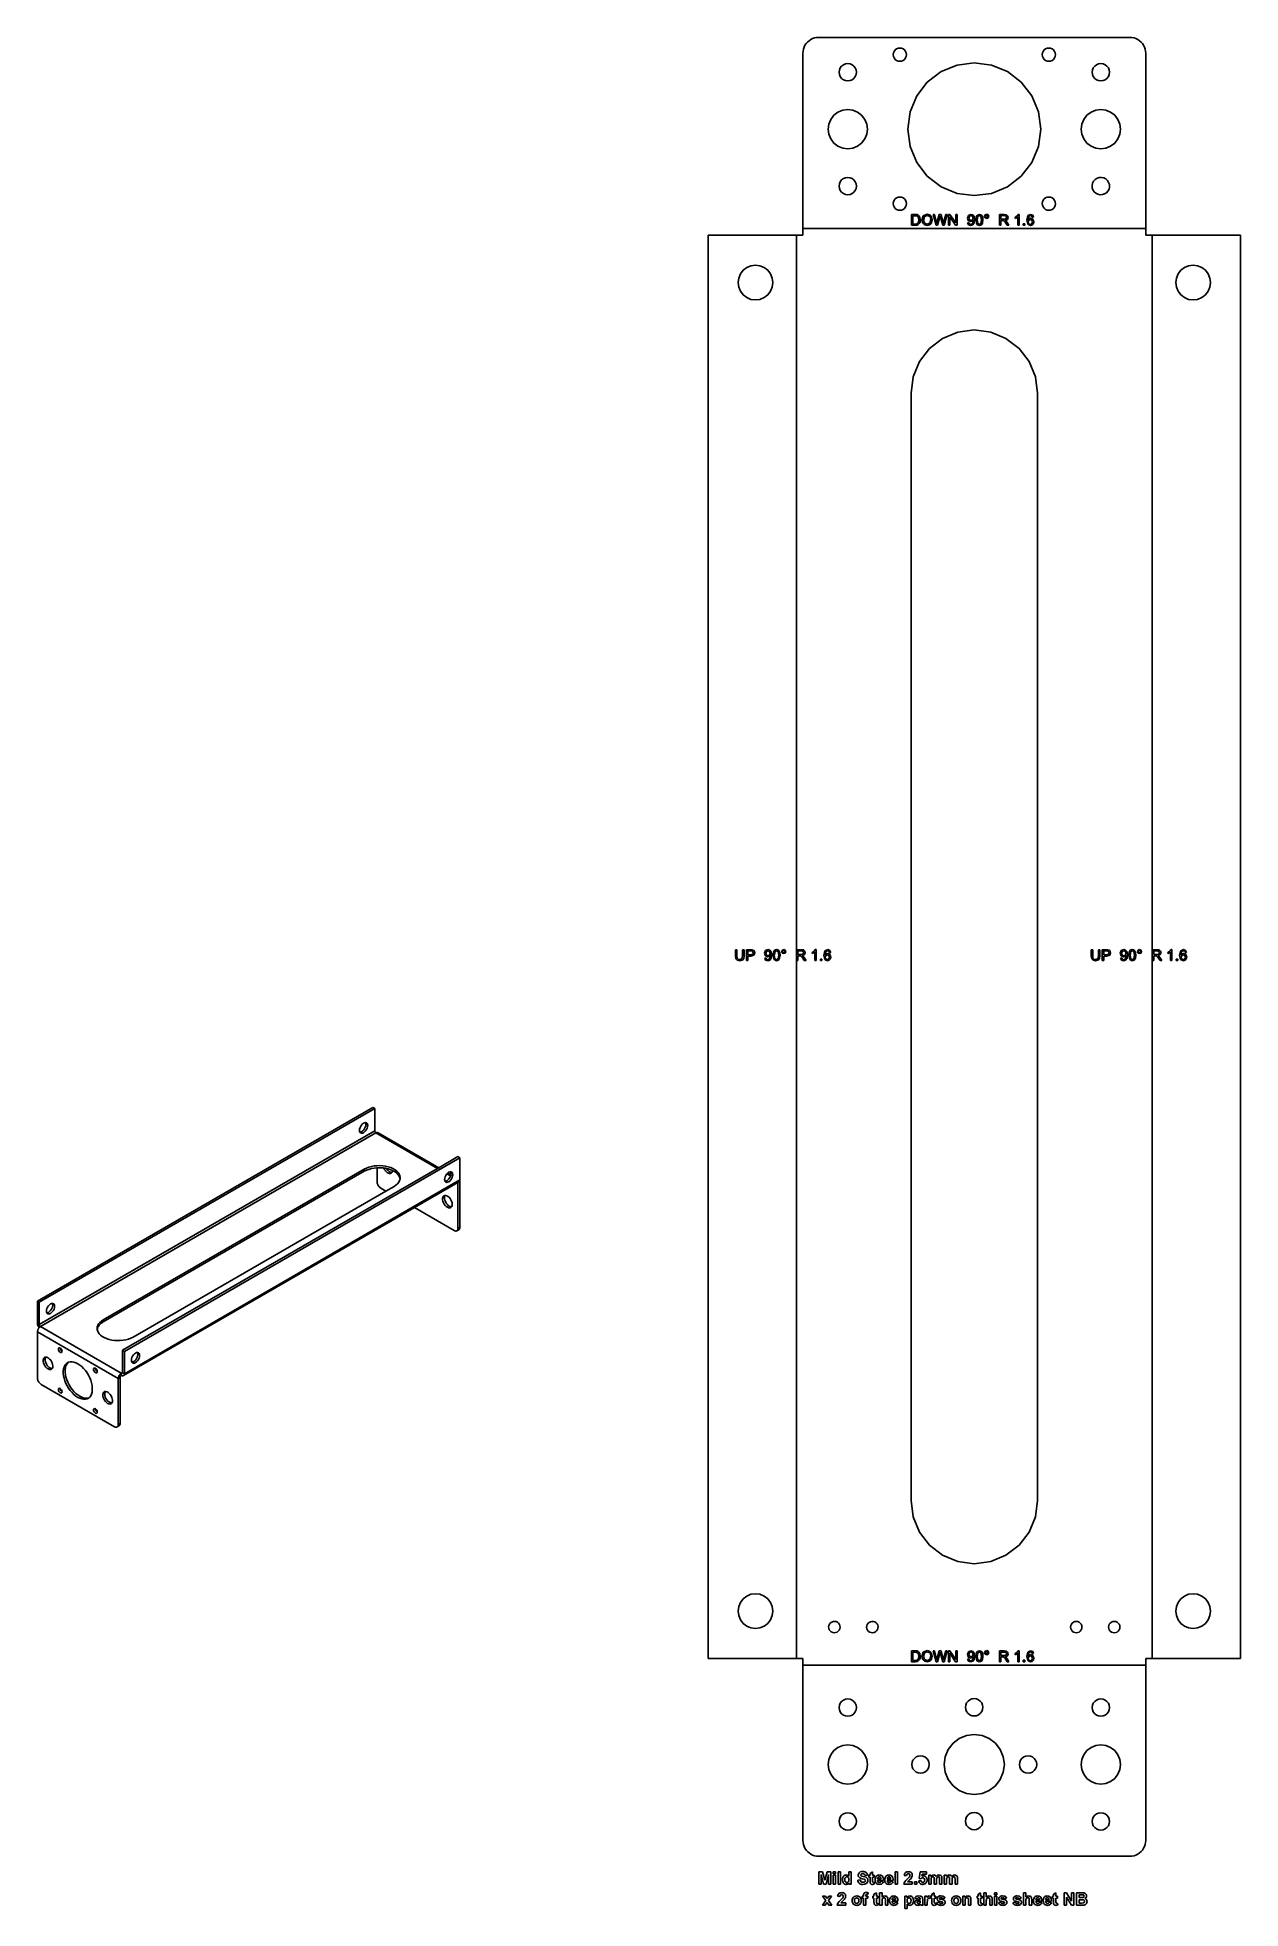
# Model space of a CAD drawing. Extents: x -235 to 145, y -3219 to -2628.
import ezdxf

# ---------------------------------------------------------------- set-up
doc = ezdxf.new("R2010")
doc.units = 0
for name, color, linetype, true_color in [('Layer0', 7, 'Continuous', 0xffffff), ('Mild Steel 2.5mm', 7, 'Continuous', 0xffffff), ('Shown as Bent', 7, 'Continuous', 0xffffff)]:
    doc.layers.add(name, color=color, linetype=linetype, true_color=true_color)

msp = doc.modelspace()

# ---------------------------------------------------------------- linework, layer by layer
at = {"layer": 'Layer0'}
for p, q in [((7.08, -2632.07), (7.03, -2632.72)), ((7.2, -2631.43), (7.08, -2632.07)), ((7.41, -2630.81), (7.2, -2631.43)), ((7.7, -2630.22), (7.41, -2630.81)), ((8.07, -2629.68), (7.7, -2630.22)), ((8.5, -2629.19), (8.07, -2629.68)), ((8.99, -2628.76), (8.5, -2629.19)), ((9.53, -2628.39), (8.99, -2628.76)), ((10.12, -2628.1), (9.53, -2628.39)), ((10.74, -2627.89), (10.12, -2628.1)), ((11.38, -2627.76), (10.74, -2627.89)), ((12.03, -2627.72), (11.38, -2627.76)), ((110.43, -2627.72), (12.03, -2627.72)), ((35.87, -2632.12), (35.66, -2632.63)), ((36.2, -2631.69), (35.87, -2632.12)), ((36.63, -2631.35), (36.2, -2631.69)), ((37.14, -2631.14), (36.63, -2631.35)), ((37.68, -2631.07), (37.14, -2631.14)), ((38.23, -2631.14), (37.68, -2631.07)), ((38.73, -2631.35), (38.23, -2631.14)), ((39.17, -2631.69), (38.73, -2631.35)), ((39.5, -2632.12), (39.17, -2631.69)), ((39.71, -2632.63), (39.5, -2632.12)), ((82.97, -2632.12), (82.76, -2632.63)), ((83.3, -2631.69), (82.97, -2632.12)), ((83.73, -2631.35), (83.3, -2631.69)), ((84.24, -2631.14), (83.73, -2631.35)), ((84.78, -2631.07), (84.24, -2631.14)), ((85.33, -2631.14), (84.78, -2631.07)), ((85.83, -2631.35), (85.33, -2631.14)), ((86.27, -2631.69), (85.83, -2631.35)), ((86.6, -2632.12), (86.27, -2631.69)), ((86.81, -2632.63), (86.6, -2632.12)), ((111.09, -2627.76), (110.43, -2627.72)), ((111.73, -2627.89), (111.09, -2627.76)), ((112.35, -2628.1), (111.73, -2627.89)), ((112.93, -2628.39), (112.35, -2628.1)), ((113.48, -2628.76), (112.93, -2628.39)), ((113.97, -2629.19), (113.48, -2628.76)), ((114.4, -2629.68), (113.97, -2629.19)), ((114.76, -2630.22), (114.4, -2629.68)), ((115.05, -2630.81), (114.76, -2630.22)), ((115.26, -2631.43), (115.05, -2630.81)), ((115.39, -2632.07), (115.26, -2631.43)), ((115.43, -2632.72), (115.39, -2632.07)), ((7.03, -2688.16), (7.03, -2632.72)), ((18.58, -2638.01), (18.48, -2638.72)), ((18.85, -2637.35), (18.58, -2638.01)), ((19.29, -2636.78), (18.85, -2637.35)), ((19.86, -2636.34), (19.29, -2636.78)), ((20.52, -2636.07), (19.86, -2636.34)), ((21.23, -2635.97), (20.52, -2636.07)), ((21.95, -2636.07), (21.23, -2635.97)), ((22.61, -2636.34), (21.95, -2636.07)), ((23.18, -2636.78), (22.61, -2636.34)), ((23.62, -2637.35), (23.18, -2636.78)), ((23.89, -2638.01), (23.62, -2637.35)), ((23.98, -2638.72), (23.89, -2638.01)), ((35.66, -2632.63), (35.58, -2633.17)), ((35.58, -2633.17), (35.66, -2633.72)), ((35.66, -2633.72), (35.87, -2634.22)), ((35.87, -2634.22), (36.2, -2634.66)), ((36.2, -2634.66), (36.63, -2634.99)), ((36.63, -2634.99), (37.14, -2635.2)), ((37.14, -2635.2), (37.68, -2635.27)), ((37.68, -2635.27), (38.23, -2635.2)), ((38.23, -2635.2), (38.73, -2634.99)), ((38.73, -2634.99), (39.17, -2634.66)), ((39.17, -2634.66), (39.5, -2634.22)), ((39.5, -2634.22), (39.71, -2633.72)), ((39.78, -2633.17), (39.71, -2632.63)), ((39.71, -2633.72), (39.78, -2633.17)), ((55.8, -2636.44), (50.73, -2638.54)), ((61.23, -2635.72), (55.8, -2636.44)), ((66.67, -2636.44), (61.23, -2635.72)), ((71.73, -2638.54), (66.67, -2636.44)), ((82.76, -2632.63), (82.68, -2633.17)), ((82.68, -2633.17), (82.76, -2633.72)), ((82.76, -2633.72), (82.97, -2634.22)), ((82.97, -2634.22), (83.3, -2634.66)), ((83.3, -2634.66), (83.73, -2634.99)), ((83.73, -2634.99), (84.24, -2635.2)), ((84.24, -2635.2), (84.78, -2635.27)), ((84.78, -2635.27), (85.33, -2635.2)), ((85.33, -2635.2), (85.83, -2634.99)), ((85.83, -2634.99), (86.27, -2634.66)), ((86.27, -2634.66), (86.6, -2634.22)), ((86.6, -2634.22), (86.81, -2633.72)), ((86.88, -2633.17), (86.81, -2632.63)), ((86.81, -2633.72), (86.88, -2633.17)), ((98.58, -2638.01), (98.48, -2638.72)), ((98.85, -2637.35), (98.58, -2638.01)), ((99.29, -2636.78), (98.85, -2637.35)), ((99.86, -2636.34), (99.29, -2636.78)), ((100.52, -2636.07), (99.86, -2636.34)), ((101.23, -2635.97), (100.52, -2636.07)), ((101.95, -2636.07), (101.23, -2635.97)), ((102.61, -2636.34), (101.95, -2636.07)), ((103.18, -2636.78), (102.61, -2636.34)), ((103.62, -2637.35), (103.18, -2636.78)), ((103.89, -2638.01), (103.62, -2637.35)), ((103.98, -2638.72), (103.89, -2638.01)), ((115.43, -2632.72), (115.43, -2688.16)), ((18.48, -2638.72), (18.58, -2639.43)), ((18.58, -2639.43), (18.85, -2640.1)), ((18.85, -2640.1), (19.29, -2640.67)), ((19.29, -2640.67), (19.86, -2641.1)), ((19.86, -2641.1), (20.52, -2641.38)), ((20.52, -2641.38), (21.23, -2641.47)), ((21.23, -2641.47), (21.95, -2641.38)), ((21.95, -2641.38), (22.61, -2641.1)), ((22.61, -2641.1), (23.18, -2640.67)), ((23.18, -2640.67), (23.62, -2640.1)), ((23.62, -2640.1), (23.89, -2639.43)), ((23.89, -2639.43), (23.98, -2638.72)), ((46.38, -2641.87), (43.05, -2646.22)), ((50.73, -2638.54), (46.38, -2641.87)), ((76.08, -2641.87), (71.73, -2638.54)), ((79.42, -2646.22), (76.08, -2641.87)), ((98.48, -2638.72), (98.58, -2639.43)), ((98.58, -2639.43), (98.85, -2640.1)), ((98.85, -2640.1), (99.29, -2640.67)), ((99.29, -2640.67), (99.86, -2641.1)), ((99.86, -2641.1), (100.52, -2641.38)), ((100.52, -2641.38), (101.23, -2641.47)), ((101.23, -2641.47), (101.95, -2641.38)), ((101.95, -2641.38), (102.61, -2641.1)), ((102.61, -2641.1), (103.18, -2640.67)), ((103.18, -2640.67), (103.62, -2640.1)), ((103.62, -2640.1), (103.89, -2639.43)), ((103.89, -2639.43), (103.98, -2638.72)), ((43.05, -2646.22), (40.95, -2651.29)), ((81.52, -2651.29), (79.42, -2646.22)), ((15.25, -2655.12), (15.03, -2656.72)), ((15.86, -2653.62), (15.25, -2655.12)), ((16.85, -2652.34), (15.86, -2653.62)), ((18.13, -2651.35), (16.85, -2652.34)), ((19.63, -2650.73), (18.13, -2651.35)), ((21.23, -2650.52), (19.63, -2650.73)), ((22.84, -2650.73), (21.23, -2650.52)), ((24.33, -2651.35), (22.84, -2650.73)), ((25.62, -2652.34), (24.33, -2651.35)), ((26.6, -2653.62), (25.62, -2652.34)), ((27.22, -2655.12), (26.6, -2653.62)), ((27.43, -2656.72), (27.22, -2655.12)), ((40.95, -2651.29), (40.23, -2656.72)), ((82.23, -2656.72), (81.52, -2651.29)), ((95.25, -2655.12), (95.03, -2656.72)), ((95.86, -2653.62), (95.25, -2655.12)), ((96.85, -2652.34), (95.86, -2653.62)), ((98.13, -2651.35), (96.85, -2652.34)), ((99.63, -2650.73), (98.13, -2651.35)), ((101.23, -2650.52), (99.63, -2650.73)), ((102.84, -2650.73), (101.23, -2650.52)), ((104.33, -2651.35), (102.84, -2650.73)), ((105.62, -2652.34), (104.33, -2651.35)), ((106.6, -2653.62), (105.62, -2652.34)), ((107.22, -2655.12), (106.6, -2653.62)), ((107.43, -2656.72), (107.22, -2655.12)), ((15.03, -2656.72), (15.25, -2658.33)), ((15.25, -2658.33), (15.86, -2659.82)), ((15.86, -2659.82), (16.85, -2661.11)), ((16.85, -2661.11), (18.13, -2662.09)), ((24.33, -2662.09), (25.62, -2661.11)), ((25.62, -2661.11), (26.6, -2659.82)), ((26.6, -2659.82), (27.22, -2658.33)), ((27.22, -2658.33), (27.43, -2656.72)), ((40.23, -2656.72), (40.95, -2662.16)), ((81.52, -2662.16), (82.23, -2656.72)), ((95.03, -2656.72), (95.25, -2658.33)), ((95.25, -2658.33), (95.86, -2659.82)), ((95.86, -2659.82), (96.85, -2661.11)), ((96.85, -2661.11), (98.13, -2662.09)), ((104.33, -2662.09), (105.62, -2661.11)), ((105.62, -2661.11), (106.6, -2659.82)), ((106.6, -2659.82), (107.22, -2658.33)), ((107.22, -2658.33), (107.43, -2656.72)), ((18.13, -2662.09), (19.63, -2662.71)), ((19.63, -2662.71), (21.23, -2662.92)), ((21.23, -2662.92), (22.84, -2662.71)), ((22.84, -2662.71), (24.33, -2662.09)), ((40.95, -2662.16), (43.05, -2667.22)), ((43.05, -2667.22), (46.38, -2671.57)), ((76.08, -2671.57), (79.42, -2667.22)), ((79.42, -2667.22), (81.52, -2662.16)), ((98.13, -2662.09), (99.63, -2662.71)), ((99.63, -2662.71), (101.23, -2662.92)), ((101.23, -2662.92), (102.84, -2662.71)), ((102.84, -2662.71), (104.33, -2662.09)), ((18.85, -2673.35), (18.58, -2674.01)), ((19.29, -2672.78), (18.85, -2673.35)), ((19.86, -2672.34), (19.29, -2672.78)), ((20.52, -2672.07), (19.86, -2672.34)), ((21.23, -2671.97), (20.52, -2672.07)), ((21.95, -2672.07), (21.23, -2671.97)), ((22.61, -2672.34), (21.95, -2672.07)), ((23.18, -2672.78), (22.61, -2672.34)), ((23.62, -2673.35), (23.18, -2672.78)), ((23.89, -2674.01), (23.62, -2673.35)), ((46.38, -2671.57), (50.73, -2674.91)), ((71.73, -2674.91), (76.08, -2671.57)), ((98.97, -2673.17), (98.64, -2673.81)), ((99.45, -2672.63), (98.97, -2673.17)), ((100.05, -2672.24), (99.45, -2672.63)), ((100.73, -2672.02), (100.05, -2672.24)), ((101.45, -2671.98), (100.73, -2672.02)), ((102.15, -2672.13), (101.45, -2671.98)), ((102.79, -2672.45), (102.15, -2672.13)), ((103.32, -2672.93), (102.79, -2672.45)), ((103.71, -2673.54), (103.32, -2672.93)), ((103.94, -2674.22), (103.71, -2673.54)), ((18.58, -2674.01), (18.48, -2674.72)), ((18.48, -2674.72), (18.58, -2675.43)), ((18.58, -2675.43), (18.85, -2676.1)), ((18.85, -2676.1), (19.29, -2676.67)), ((19.29, -2676.67), (19.86, -2677.1)), ((19.86, -2677.1), (20.52, -2677.38)), ((20.52, -2677.38), (21.23, -2677.47)), ((21.23, -2677.47), (21.95, -2677.38)), ((21.95, -2677.38), (22.61, -2677.1)), ((22.61, -2677.1), (23.18, -2676.67)), ((23.18, -2676.67), (23.62, -2676.1)), ((23.62, -2676.1), (23.89, -2675.43)), ((23.98, -2674.72), (23.89, -2674.01)), ((23.89, -2675.43), (23.98, -2674.72)), ((35.87, -2679.22), (35.66, -2679.73)), ((36.2, -2678.79), (35.87, -2679.22)), ((36.63, -2678.45), (36.2, -2678.79)), ((37.14, -2678.24), (36.63, -2678.45)), ((37.68, -2678.17), (37.14, -2678.24)), ((38.23, -2678.24), (37.68, -2678.17)), ((38.73, -2678.45), (38.23, -2678.24)), ((39.17, -2678.79), (38.73, -2678.45)), ((39.5, -2679.22), (39.17, -2678.79)), ((39.71, -2679.73), (39.5, -2679.22)), ((50.73, -2674.91), (55.8, -2677.01)), ((55.8, -2677.01), (61.23, -2677.72)), ((61.23, -2677.72), (66.67, -2677.01)), ((66.67, -2677.01), (71.73, -2674.91)), ((82.97, -2679.21), (82.76, -2679.71)), ((83.31, -2678.78), (82.97, -2679.21)), ((83.75, -2678.45), (83.31, -2678.78)), ((84.25, -2678.24), (83.75, -2678.45)), ((84.8, -2678.17), (84.25, -2678.24)), ((85.34, -2678.25), (84.8, -2678.17)), ((85.85, -2678.46), (85.34, -2678.25)), ((86.28, -2678.8), (85.85, -2678.46)), ((86.61, -2679.23), (86.28, -2678.8)), ((86.82, -2679.74), (86.61, -2679.23)), ((98.64, -2673.81), (98.49, -2674.51)), ((98.49, -2674.51), (98.53, -2675.23)), ((98.53, -2675.23), (98.75, -2675.91)), ((98.75, -2675.91), (99.14, -2676.51)), ((99.14, -2676.51), (99.68, -2676.99)), ((99.68, -2676.99), (100.32, -2677.32)), ((100.32, -2677.32), (101.02, -2677.46)), ((101.02, -2677.46), (101.74, -2677.43)), ((101.74, -2677.43), (102.42, -2677.2)), ((102.42, -2677.2), (103.02, -2676.81)), ((103.02, -2676.81), (103.5, -2676.28)), ((103.5, -2676.28), (103.83, -2675.64)), ((103.83, -2675.64), (103.98, -2674.94)), ((103.98, -2674.94), (103.94, -2674.22)), ((35.66, -2679.73), (35.58, -2680.27)), ((35.58, -2680.27), (35.66, -2680.82)), ((35.66, -2680.82), (35.87, -2681.32)), ((35.87, -2681.32), (36.2, -2681.76)), ((36.2, -2681.76), (36.63, -2682.09)), ((36.63, -2682.09), (37.14, -2682.3)), ((37.14, -2682.3), (37.68, -2682.37)), ((37.68, -2682.37), (38.23, -2682.3)), ((38.23, -2682.3), (38.73, -2682.09)), ((38.73, -2682.09), (39.17, -2681.76)), ((39.17, -2681.76), (39.5, -2681.32)), ((39.5, -2681.32), (39.71, -2680.82)), ((39.78, -2680.27), (39.71, -2679.73)), ((39.71, -2680.82), (39.78, -2680.27)), ((41.33, -2687.12), (41.33, -2683.68)), ((41.33, -2683.68), (42.51, -2683.68)), ((42.51, -2684.09), (41.78, -2684.09)), ((41.78, -2684.09), (41.78, -2686.71)), ((42.51, -2683.68), (43.13, -2683.73)), ((43.1, -2684.16), (42.51, -2684.09)), ((43.53, -2684.54), (43.1, -2684.16)), ((43.13, -2683.73), (43.63, -2683.98)), ((43.7, -2685.37), (43.53, -2684.54)), ((43.61, -2686.04), (43.7, -2685.37)), ((43.63, -2683.98), (44.04, -2684.56)), ((44.04, -2684.56), (44.17, -2685.38)), ((44.17, -2685.38), (44.08, -2686.08)), ((44.66, -2685.44), (45.12, -2684.1)), ((44.86, -2686.3), (44.66, -2685.44)), ((45.12, -2684.1), (46.31, -2683.62)), ((45.48, -2684.34), (45.13, -2685.45)), ((45.13, -2685.45), (45.47, -2686.43)), ((46.31, -2684.01), (45.48, -2684.34)), ((46.31, -2683.62), (47.17, -2683.85)), ((46.93, -2684.18), (46.31, -2684.01)), ((47.34, -2684.67), (46.93, -2684.18)), ((47.15, -2686.43), (47.48, -2685.4)), ((47.17, -2683.85), (47.75, -2684.48)), ((47.48, -2685.4), (47.34, -2684.67)), ((47.95, -2685.4), (47.74, -2686.34)), ((47.75, -2684.48), (47.95, -2685.4)), ((49.14, -2687.12), (48.23, -2683.68)), ((48.23, -2683.68), (48.69, -2683.68)), ((48.69, -2683.68), (49.22, -2685.94)), ((49.52, -2686), (50.17, -2683.68)), ((50.34, -2684.5), (49.61, -2687.12)), ((50.17, -2683.68), (50.72, -2683.68)), ((50.44, -2684.09), (50.34, -2684.5)), ((50.54, -2684.5), (50.44, -2684.09)), ((51.27, -2687.12), (50.54, -2684.5)), ((50.72, -2683.68), (51.22, -2685.42)), ((51.22, -2685.42), (51.48, -2686.64)), ((51.65, -2685.89), (52.19, -2683.68)), ((52.65, -2683.68), (51.71, -2687.12)), ((52.19, -2683.68), (52.65, -2683.68)), ((53.07, -2687.12), (53.07, -2683.68)), ((53.07, -2683.68), (53.54, -2683.68)), ((55.32, -2687.12), (53.51, -2684.42)), ((53.51, -2684.42), (53.51, -2687.12)), ((53.54, -2683.68), (55.35, -2686.38)), ((55.35, -2686.38), (55.35, -2683.68)), ((55.35, -2683.68), (55.78, -2683.68)), ((55.78, -2683.68), (55.78, -2687.12)), ((59.05, -2684.83), (59.36, -2683.98)), ((59.34, -2685.64), (59.05, -2684.83)), ((59.36, -2683.98), (60.13, -2683.67)), ((59.69, -2684.25), (59.48, -2684.84)), ((59.48, -2684.84), (59.68, -2685.38)), ((59.68, -2685.38), (60.17, -2685.58)), ((60.18, -2684.02), (59.69, -2684.25)), ((60.13, -2683.67), (60.74, -2683.85)), ((60.17, -2685.58), (60.65, -2685.38)), ((60.65, -2684.23), (60.18, -2684.02)), ((60.89, -2685.5), (60.54, -2685.83)), ((60.84, -2684.81), (60.65, -2684.23)), ((60.65, -2685.38), (60.84, -2684.81)), ((60.74, -2683.85), (61.17, -2684.36)), ((60.89, -2685.59), (60.89, -2685.5)), ((61.17, -2684.36), (61.31, -2685.33)), ((61.31, -2685.33), (61.17, -2686.38)), ((61.72, -2685.42), (61.85, -2684.44)), ((62.06, -2686.82), (61.72, -2685.42)), ((61.85, -2684.44), (62.22, -2683.87)), ((62.38, -2684.26), (62.16, -2685.42)), ((62.16, -2685.42), (62.36, -2686.55)), ((62.22, -2683.87), (62.84, -2683.67)), ((62.84, -2684.02), (62.38, -2684.26)), ((62.84, -2683.67), (63.33, -2683.78)), ((63.33, -2684.29), (62.84, -2684.02)), ((63.33, -2683.78), (63.68, -2684.1)), ((63.53, -2685.42), (63.33, -2684.29)), ((63.33, -2686.55), (63.53, -2685.42)), ((63.68, -2684.1), (63.89, -2684.61)), ((63.97, -2685.42), (63.84, -2686.4)), ((63.89, -2684.61), (63.97, -2685.42)), ((64.5, -2684.27), (64.69, -2683.81)), ((64.69, -2684.73), (64.5, -2684.27)), ((64.69, -2683.81), (65.15, -2683.62)), ((65.15, -2684.92), (64.69, -2684.73)), ((64.87, -2683.99), (64.75, -2684.27)), ((64.75, -2684.27), (64.87, -2684.55)), ((65.15, -2683.87), (64.87, -2683.99)), ((64.87, -2684.55), (65.15, -2684.67)), ((65.15, -2683.62), (65.61, -2683.81)), ((65.43, -2683.99), (65.15, -2683.87)), ((65.15, -2684.67), (65.43, -2684.55)), ((65.61, -2684.73), (65.15, -2684.92)), ((65.54, -2684.27), (65.43, -2683.99)), ((65.43, -2684.55), (65.54, -2684.27)), ((65.61, -2683.81), (65.8, -2684.27)), ((65.8, -2684.27), (65.61, -2684.73)), ((69.17, -2687.12), (69.17, -2683.68)), ((69.17, -2683.68), (70.69, -2683.68)), ((70.71, -2684.06), (69.62, -2684.06)), ((69.62, -2684.06), (69.62, -2685.2)), ((69.62, -2685.2), (70.6, -2685.2)), ((70.6, -2685.2), (71.09, -2685.13)), ((70.69, -2683.68), (71.39, -2683.77)), ((71.27, -2684.22), (70.71, -2684.06)), ((71.68, -2685.24), (70.95, -2685.56)), ((71.09, -2685.13), (71.36, -2684.93)), ((71.45, -2684.62), (71.27, -2684.22)), ((71.36, -2684.93), (71.45, -2684.62)), ((71.39, -2683.77), (71.78, -2684.1)), ((71.92, -2684.62), (71.68, -2685.24)), ((71.78, -2684.1), (71.92, -2684.62)), ((74.12, -2684.53), (74.74, -2684.13)), ((74.12, -2684.94), (74.12, -2684.53)), ((74.57, -2684.72), (74.12, -2684.94)), ((74.97, -2684.43), (74.57, -2684.72)), ((74.74, -2684.13), (75.12, -2683.67)), ((74.97, -2687.12), (74.97, -2684.43)), ((75.12, -2683.67), (75.39, -2683.67)), ((75.39, -2683.67), (75.39, -2687.12)), ((77.79, -2685.51), (78.16, -2684.06)), ((78.16, -2684.06), (79.02, -2683.67)), ((78.33, -2684.55), (78.21, -2685.35)), ((78.21, -2685.35), (78.58, -2685)), ((78.47, -2685.47), (78.27, -2686.01)), ((78.64, -2684.13), (78.33, -2684.55)), ((78.96, -2685.26), (78.47, -2685.47)), ((78.58, -2685), (79.04, -2684.89)), ((79, -2684.01), (78.64, -2684.13)), ((79.44, -2685.47), (78.96, -2685.26)), ((79.42, -2684.19), (79, -2684.01)), ((79.02, -2683.67), (79.69, -2683.89)), ((79.04, -2684.89), (79.76, -2685.2)), ((79.58, -2684.56), (79.42, -2684.19)), ((79.63, -2686.03), (79.44, -2685.47)), ((80, -2684.52), (79.58, -2684.56)), ((79.69, -2683.89), (80, -2684.52)), ((79.76, -2685.2), (80.06, -2686)), ((82.76, -2679.71), (82.68, -2680.26)), ((82.68, -2680.26), (82.75, -2680.8)), ((82.75, -2680.8), (82.96, -2681.31)), ((82.96, -2681.31), (83.29, -2681.75)), ((83.29, -2681.75), (83.72, -2682.08)), ((83.72, -2682.08), (84.23, -2682.3)), ((84.23, -2682.3), (84.77, -2682.37)), ((84.77, -2682.37), (85.31, -2682.3)), ((85.31, -2682.3), (85.82, -2682.1)), ((85.82, -2682.1), (86.26, -2681.77)), ((86.26, -2681.77), (86.6, -2681.33)), ((86.6, -2681.33), (86.81, -2680.83)), ((86.81, -2680.83), (86.88, -2680.29)), ((86.88, -2680.29), (86.82, -2679.74)), ((-22.95, -2690.21), (4.99, -2690.21)), ((-22.95, -3140.21), (-22.95, -2690.21)), ((4.99, -2690.21), (7.03, -2690.21)), ((4.99, -2690.21), (4.99, -3140.21)), ((7.03, -2690.21), (7.03, -2688.16)), ((115.43, -2688.16), (7.03, -2688.16)), ((42.57, -2687.12), (41.33, -2687.12)), ((41.78, -2686.71), (42.52, -2686.71)), ((42.52, -2686.71), (43.05, -2686.65)), ((43.12, -2687.06), (42.57, -2687.12)), ((43.05, -2686.65), (43.36, -2686.47)), ((43.53, -2686.89), (43.12, -2687.06)), ((43.36, -2686.47), (43.61, -2686.04)), ((43.85, -2686.58), (43.53, -2686.89)), ((44.08, -2686.08), (43.85, -2686.58)), ((45.44, -2686.94), (44.86, -2686.3)), ((46.31, -2687.18), (45.44, -2686.94)), ((45.47, -2686.43), (46.3, -2686.79)), ((46.3, -2686.79), (47.15, -2686.43)), ((47.14, -2686.97), (46.31, -2687.18)), ((47.74, -2686.34), (47.14, -2686.97)), ((49.61, -2687.12), (49.14, -2687.12)), ((49.22, -2685.94), (49.36, -2686.64)), ((49.36, -2686.64), (49.52, -2686)), ((51.71, -2687.12), (51.27, -2687.12)), ((51.48, -2686.64), (51.65, -2685.89)), ((53.51, -2687.12), (53.07, -2687.12)), ((55.78, -2687.12), (55.32, -2687.12)), ((59.11, -2686.32), (59.52, -2686.29)), ((59.42, -2686.96), (59.11, -2686.32)), ((60.07, -2685.95), (59.34, -2685.64)), ((60.08, -2687.18), (59.42, -2686.96)), ((59.52, -2686.29), (59.72, -2686.7)), ((59.72, -2686.7), (60.09, -2686.83)), ((60.54, -2685.83), (60.07, -2685.95)), ((60.74, -2686.98), (60.08, -2687.18)), ((60.09, -2686.83), (60.43, -2686.74)), ((60.43, -2686.74), (60.67, -2686.5)), ((60.67, -2686.5), (60.83, -2686.1)), ((61.17, -2686.38), (60.74, -2686.98)), ((60.83, -2686.1), (60.89, -2685.59)), ((62.84, -2687.18), (62.06, -2686.82)), ((62.36, -2686.55), (62.84, -2686.83)), ((62.84, -2686.83), (63.33, -2686.55)), ((63.47, -2686.98), (62.84, -2687.18)), ((63.84, -2686.4), (63.47, -2686.98)), ((69.62, -2687.12), (69.17, -2687.12)), ((70.15, -2685.59), (69.62, -2685.59)), ((69.62, -2685.59), (69.62, -2687.12)), ((70.41, -2685.61), (70.15, -2685.59)), ((70.61, -2685.7), (70.41, -2685.61)), ((70.84, -2685.93), (70.61, -2685.7)), ((71.17, -2686.4), (70.84, -2685.93)), ((70.95, -2685.56), (71.22, -2685.73)), ((71.63, -2687.12), (71.17, -2686.4)), ((71.22, -2685.73), (71.6, -2686.18)), ((71.6, -2686.18), (72.2, -2687.12)), ((72.2, -2687.12), (71.63, -2687.12)), ((75.39, -2687.12), (74.97, -2687.12)), ((76.71, -2687.12), (76.71, -2686.64)), ((76.71, -2686.64), (77.19, -2686.64)), ((77.19, -2687.12), (76.71, -2687.12)), ((77.19, -2686.64), (77.19, -2687.12)), ((78.12, -2686.79), (77.79, -2685.51)), ((78.98, -2687.18), (78.12, -2686.79)), ((78.27, -2686.01), (78.37, -2686.42)), ((78.37, -2686.42), (78.63, -2686.73)), ((78.63, -2686.73), (78.98, -2686.83)), ((78.98, -2686.83), (79.44, -2686.62)), ((79.54, -2687.03), (78.98, -2687.18)), ((79.44, -2686.62), (79.63, -2686.03)), ((79.92, -2686.61), (79.54, -2687.03)), ((80.06, -2686), (79.92, -2686.61)), ((115.43, -2688.16), (115.43, -2690.21)), ((115.43, -2690.21), (117.48, -2690.21)), ((117.48, -2690.21), (145.42, -2690.21)), ((117.48, -2690.21), (117.48, -3140.21)), ((145.42, -3140.21), (145.42, -2690.21)), ((-12.71, -2702.46), (-13.26, -2703.78)), ((-11.84, -2701.32), (-12.71, -2702.46)), ((-10.7, -2700.44), (-11.84, -2701.32)), ((-9.37, -2699.89), (-10.7, -2700.44)), ((-7.95, -2699.71), (-9.37, -2699.89)), ((-6.53, -2699.89), (-7.95, -2699.71)), ((-5.2, -2700.44), (-6.53, -2699.89)), ((-4.06, -2701.32), (-5.2, -2700.44)), ((-3.19, -2702.46), (-4.06, -2701.32)), ((-2.64, -2703.78), (-3.19, -2702.46)), ((125.65, -2702.46), (125.11, -2703.78)), ((126.53, -2701.32), (125.65, -2702.46)), ((127.67, -2700.44), (126.53, -2701.32)), ((128.99, -2699.89), (127.67, -2700.44)), ((130.42, -2699.71), (128.99, -2699.89)), ((131.84, -2699.89), (130.42, -2699.71)), ((133.17, -2700.44), (131.84, -2699.89)), ((134.31, -2701.32), (133.17, -2700.44)), ((135.18, -2702.46), (134.31, -2701.32)), ((135.73, -2703.78), (135.18, -2702.46)), ((-13.26, -2703.78), (-13.45, -2705.21)), ((-13.45, -2705.21), (-13.26, -2706.63)), ((-13.26, -2706.63), (-12.71, -2707.96)), ((-12.71, -2707.96), (-11.84, -2709.1)), ((-11.84, -2709.1), (-10.7, -2709.97)), ((-5.2, -2709.97), (-4.06, -2709.1)), ((-4.06, -2709.1), (-3.19, -2707.96)), ((-3.19, -2707.96), (-2.64, -2706.63)), ((-2.45, -2705.21), (-2.64, -2703.78)), ((-2.64, -2706.63), (-2.45, -2705.21)), ((125.11, -2703.78), (124.92, -2705.21)), ((124.92, -2705.21), (125.11, -2706.63)), ((125.11, -2706.63), (125.65, -2707.96)), ((125.65, -2707.96), (126.53, -2709.1)), ((126.53, -2709.1), (127.67, -2709.97)), ((133.17, -2709.97), (134.31, -2709.1)), ((134.31, -2709.1), (135.18, -2707.96)), ((135.18, -2707.96), (135.73, -2706.63)), ((135.92, -2705.21), (135.73, -2703.78)), ((135.73, -2706.63), (135.92, -2705.21)), ((-10.7, -2709.97), (-9.37, -2710.52)), ((-9.37, -2710.52), (-7.95, -2710.71)), ((-7.95, -2710.71), (-6.53, -2710.52)), ((-6.53, -2710.52), (-5.2, -2709.97)), ((127.67, -2709.97), (128.99, -2710.52)), ((128.99, -2710.52), (130.42, -2710.71)), ((130.42, -2710.71), (131.84, -2710.52)), ((131.84, -2710.52), (133.17, -2709.97)), ((56.06, -2720.89), (51.23, -2722.89)), ((61.23, -2720.21), (56.06, -2720.89)), ((66.41, -2720.89), (61.23, -2720.21)), ((71.23, -2722.89), (66.41, -2720.89)), ((47.09, -2726.06), (43.91, -2730.21)), ((51.23, -2722.89), (47.09, -2726.06)), ((75.38, -2726.06), (71.23, -2722.89)), ((78.55, -2730.21), (75.38, -2726.06)), ((43.91, -2730.21), (41.92, -2735.03)), ((80.55, -2735.03), (78.55, -2730.21)), ((41.92, -2735.03), (41.23, -2740.21)), ((81.23, -2740.21), (80.55, -2735.03)), ((41.23, -2740.21), (41.23, -3090.21)), ((81.23, -3090.21), (81.23, -2740.21)), ((-14.27, -2918.1), (-14.27, -2916.11)), ((-14.27, -2916.11), (-13.81, -2916.11)), ((-13.81, -2916.11), (-13.81, -2918.1)), ((-12.02, -2916.11), (-11.56, -2916.11)), ((-12.02, -2918.1), (-12.02, -2916.11)), ((-11.56, -2916.11), (-11.56, -2918.1)), ((-10.8, -2919.55), (-10.8, -2916.11)), ((-10.8, -2916.11), (-9.5, -2916.11)), ((-9.5, -2916.11), (-8.98, -2916.15)), ((-8.98, -2916.15), (-8.56, -2916.31)), ((-4.79, -2916.42), (-4.01, -2916.1)), ((-4.01, -2916.1), (-3.4, -2916.28)), ((-1.92, -2916.3), (-1.3, -2916.1)), ((-1.3, -2916.1), (-0.81, -2916.21)), ((0.54, -2916.24), (1, -2916.05)), ((1, -2916.05), (1.46, -2916.24)), ((5.02, -2919.55), (5.02, -2916.11)), ((5.02, -2916.11), (6.55, -2916.11)), ((6.55, -2916.11), (7.25, -2916.21)), ((10.6, -2916.56), (10.97, -2916.1)), ((10.97, -2916.1), (11.24, -2916.1)), ((11.24, -2916.1), (11.24, -2919.55)), ((14.01, -2916.49), (14.88, -2916.1)), ((14.88, -2916.1), (15.54, -2916.33)), ((98.22, -2918.1), (98.22, -2916.11)), ((98.22, -2916.11), (98.67, -2916.11)), ((98.67, -2916.11), (98.67, -2918.1)), ((100.47, -2916.11), (100.92, -2916.11)), ((100.47, -2918.1), (100.47, -2916.11)), ((100.92, -2916.11), (100.92, -2918.1)), ((101.68, -2919.55), (101.68, -2916.11)), ((101.68, -2916.11), (102.98, -2916.11)), ((102.98, -2916.11), (103.5, -2916.15)), ((103.5, -2916.15), (103.93, -2916.31)), ((107.7, -2916.42), (108.47, -2916.1)), ((108.47, -2916.1), (109.08, -2916.28)), ((110.56, -2916.3), (111.18, -2916.1)), ((111.18, -2916.1), (111.67, -2916.21)), ((113.03, -2916.24), (113.49, -2916.05)), ((113.49, -2916.05), (113.95, -2916.24)), ((117.51, -2919.55), (117.51, -2916.11)), ((117.51, -2916.11), (119.03, -2916.11)), ((119.03, -2916.11), (119.73, -2916.21)), ((123.08, -2916.56), (123.46, -2916.1)), ((123.46, -2916.1), (123.73, -2916.1)), ((123.73, -2916.1), (123.73, -2919.55)), ((126.5, -2916.49), (127.36, -2916.1)), ((127.36, -2916.1), (128.03, -2916.33)), ((-14.14, -2918.96), (-14.27, -2918.1)), ((-13.7, -2919.45), (-14.14, -2918.96)), ((-13.81, -2918.1), (-13.73, -2918.76)), ((-13.73, -2918.76), (-13.44, -2919.09)), ((-12.91, -2919.61), (-13.7, -2919.45)), ((-13.44, -2919.09), (-12.95, -2919.2)), ((-12.95, -2919.2), (-12.23, -2918.97)), ((-12.1, -2919.42), (-12.91, -2919.61)), ((-12.23, -2918.97), (-12.02, -2918.1)), ((-11.68, -2918.93), (-12.1, -2919.42)), ((-11.56, -2918.1), (-11.68, -2918.93)), ((-10.35, -2919.55), (-10.8, -2919.55)), ((-9.47, -2916.52), (-10.35, -2916.52)), ((-10.35, -2916.52), (-10.35, -2917.75)), ((-10.35, -2917.75), (-9.46, -2917.75)), ((-9.46, -2918.16), (-10.35, -2918.16)), ((-10.35, -2918.16), (-10.35, -2919.55)), ((-9.04, -2916.55), (-9.47, -2916.52)), ((-9.46, -2917.75), (-8.83, -2917.58)), ((-8.46, -2917.85), (-9.46, -2918.16)), ((-8.75, -2916.75), (-9.04, -2916.55)), ((-8.83, -2917.58), (-8.65, -2917.12)), ((-8.65, -2917.12), (-8.75, -2916.75)), ((-8.56, -2916.31), (-8.28, -2916.64)), ((-8.18, -2917.11), (-8.46, -2917.85)), ((-8.28, -2916.64), (-8.18, -2917.11)), ((-5.1, -2917.26), (-4.79, -2916.42)), ((-4.8, -2918.08), (-5.1, -2917.26)), ((-5.03, -2918.76), (-4.63, -2918.72)), ((-4.73, -2919.39), (-5.03, -2918.76)), ((-4.08, -2918.39), (-4.8, -2918.08)), ((-4.07, -2919.61), (-4.73, -2919.39)), ((-4.45, -2916.68), (-4.66, -2917.28)), ((-4.66, -2917.28), (-4.46, -2917.81)), ((-4.63, -2918.72), (-4.43, -2919.14)), ((-4.46, -2917.81), (-3.97, -2918.01)), ((-3.96, -2916.45), (-4.45, -2916.68)), ((-4.43, -2919.14), (-4.06, -2919.27)), ((-3.6, -2918.26), (-4.08, -2918.39)), ((-3.4, -2919.41), (-4.07, -2919.61)), ((-4.06, -2919.27), (-3.71, -2919.18)), ((-3.97, -2918.01), (-3.49, -2917.81)), ((-3.5, -2916.66), (-3.96, -2916.45)), ((-3.71, -2919.18), (-3.47, -2918.94)), ((-3.26, -2917.93), (-3.6, -2918.26)), ((-3.3, -2917.24), (-3.5, -2916.66)), ((-3.49, -2917.81), (-3.3, -2917.24)), ((-3.47, -2918.94), (-3.32, -2918.54)), ((-3.4, -2916.28), (-2.98, -2916.8)), ((-2.98, -2918.81), (-3.4, -2919.41)), ((-3.32, -2918.54), (-3.25, -2918.02)), ((-3.25, -2918.02), (-3.26, -2917.93)), ((-2.98, -2916.8), (-2.83, -2917.76)), ((-2.83, -2917.76), (-2.98, -2918.81)), ((-2.42, -2917.86), (-2.3, -2916.87)), ((-2.08, -2919.26), (-2.42, -2917.86)), ((-2.3, -2916.87), (-1.92, -2916.3)), ((-1.3, -2919.61), (-2.08, -2919.26)), ((-1.77, -2916.7), (-1.99, -2917.86)), ((-1.99, -2917.86), (-1.79, -2918.99)), ((-1.79, -2918.99), (-1.3, -2919.27)), ((-1.31, -2916.45), (-1.77, -2916.7)), ((-0.81, -2916.73), (-1.31, -2916.45)), ((-1.3, -2919.27), (-0.81, -2918.98)), ((-0.67, -2919.41), (-1.3, -2919.61)), ((-0.81, -2916.21), (-0.47, -2916.53)), ((-0.61, -2917.86), (-0.81, -2916.73)), ((-0.81, -2918.98), (-0.61, -2917.86)), ((-0.3, -2918.83), (-0.67, -2919.41)), ((-0.47, -2916.53), (-0.26, -2917.04)), ((-0.18, -2917.86), (-0.3, -2918.83)), ((-0.26, -2917.04), (-0.18, -2917.86)), ((0.35, -2916.7), (0.54, -2916.24)), ((0.54, -2917.17), (0.35, -2916.7)), ((1, -2917.36), (0.54, -2917.17)), ((0.72, -2916.42), (0.61, -2916.7)), ((0.61, -2916.7), (0.72, -2916.99)), ((1, -2916.31), (0.72, -2916.42)), ((0.72, -2916.99), (1, -2917.1)), ((1.28, -2916.42), (1, -2916.31)), ((1, -2917.1), (1.28, -2916.99)), ((1.46, -2917.17), (1, -2917.36)), ((1.4, -2916.7), (1.28, -2916.42)), ((1.28, -2916.99), (1.4, -2916.7)), ((1.46, -2916.24), (1.65, -2916.7)), ((1.65, -2916.7), (1.46, -2917.17)), ((5.48, -2919.55), (5.02, -2919.55)), ((6.57, -2916.49), (5.48, -2916.49)), ((5.48, -2916.49), (5.48, -2917.63)), ((5.48, -2917.63), (6.46, -2917.63)), ((6.01, -2918.03), (5.48, -2918.03)), ((5.48, -2918.03), (5.48, -2919.55)), ((6.26, -2918.04), (6.01, -2918.03)), ((6.47, -2918.13), (6.26, -2918.04)), ((6.46, -2917.63), (6.95, -2917.57)), ((6.7, -2918.36), (6.47, -2918.13)), ((7.13, -2916.65), (6.57, -2916.49)), ((7.03, -2918.84), (6.7, -2918.36)), ((7.54, -2917.67), (6.81, -2917.99)), ((6.81, -2917.99), (7.08, -2918.16)), ((6.95, -2917.57), (7.21, -2917.36)), ((7.48, -2919.55), (7.03, -2918.84)), ((7.08, -2918.16), (7.46, -2918.62)), ((7.31, -2917.05), (7.13, -2916.65)), ((7.21, -2917.36), (7.31, -2917.05)), ((7.25, -2916.21), (7.63, -2916.53)), ((7.46, -2918.62), (8.06, -2919.55)), ((8.06, -2919.55), (7.48, -2919.55)), ((7.77, -2917.05), (7.54, -2917.67)), ((7.63, -2916.53), (7.77, -2917.05)), ((9.98, -2916.96), (10.6, -2916.56)), ((9.98, -2917.37), (9.98, -2916.96)), ((10.42, -2917.15), (9.98, -2917.37)), ((10.82, -2916.86), (10.42, -2917.15)), ((10.82, -2919.55), (10.82, -2916.86)), ((11.24, -2919.55), (10.82, -2919.55)), ((12.56, -2919.55), (12.56, -2919.07)), ((12.56, -2919.07), (13.04, -2919.07)), ((13.04, -2919.55), (12.56, -2919.55)), ((13.04, -2919.07), (13.04, -2919.55)), ((13.64, -2917.94), (14.01, -2916.49)), ((13.98, -2919.22), (13.64, -2917.94)), ((14.84, -2919.61), (13.98, -2919.22)), ((14.18, -2916.98), (14.06, -2917.78)), ((14.06, -2917.78), (14.44, -2917.43)), ((14.33, -2917.9), (14.13, -2918.44)), ((14.13, -2918.44), (14.22, -2918.86)), ((14.5, -2916.56), (14.18, -2916.98)), ((14.22, -2918.86), (14.48, -2919.16)), ((14.81, -2917.7), (14.33, -2917.9)), ((14.44, -2917.43), (14.9, -2917.32)), ((14.48, -2919.16), (14.83, -2919.27)), ((14.85, -2916.45), (14.5, -2916.56)), ((15.29, -2917.9), (14.81, -2917.7)), ((14.83, -2919.27), (15.29, -2919.05)), ((15.39, -2919.47), (14.84, -2919.61)), ((15.27, -2916.63), (14.85, -2916.45)), ((14.9, -2917.32), (15.62, -2917.63)), ((15.43, -2916.99), (15.27, -2916.63)), ((15.48, -2918.46), (15.29, -2917.9)), ((15.29, -2919.05), (15.48, -2918.46)), ((15.78, -2919.04), (15.39, -2919.47)), ((15.85, -2916.96), (15.43, -2916.99)), ((15.54, -2916.33), (15.85, -2916.96)), ((15.62, -2917.63), (15.92, -2918.44)), ((15.92, -2918.44), (15.78, -2919.04)), ((98.35, -2918.96), (98.22, -2918.1)), ((98.79, -2919.45), (98.35, -2918.96)), ((98.67, -2918.1), (98.76, -2918.76)), ((98.76, -2918.76), (99.04, -2919.09)), ((99.58, -2919.61), (98.79, -2919.45)), ((99.04, -2919.09), (99.54, -2919.2)), ((99.54, -2919.2), (100.25, -2918.97)), ((100.38, -2919.42), (99.58, -2919.61)), ((100.25, -2918.97), (100.47, -2918.1)), ((100.81, -2918.93), (100.38, -2919.42)), ((100.92, -2918.1), (100.81, -2918.93)), ((102.14, -2919.55), (101.68, -2919.55)), ((103.02, -2916.52), (102.14, -2916.52)), ((102.14, -2916.52), (102.14, -2917.75)), ((102.14, -2917.75), (103.03, -2917.75)), ((103.02, -2918.16), (102.14, -2918.16)), ((102.14, -2918.16), (102.14, -2919.55)), ((103.44, -2916.55), (103.02, -2916.52)), ((104.03, -2917.85), (103.02, -2918.16)), ((103.03, -2917.75), (103.65, -2917.58)), ((103.73, -2916.75), (103.44, -2916.55)), ((103.65, -2917.58), (103.84, -2917.12)), ((103.84, -2917.12), (103.73, -2916.75)), ((103.93, -2916.31), (104.2, -2916.64)), ((104.31, -2917.11), (104.03, -2917.85)), ((104.2, -2916.64), (104.31, -2917.11)), ((107.39, -2917.26), (107.7, -2916.42)), ((107.68, -2918.08), (107.39, -2917.26)), ((107.45, -2918.76), (107.86, -2918.72)), ((107.76, -2919.39), (107.45, -2918.76)), ((108.41, -2918.39), (107.68, -2918.08)), ((108.42, -2919.61), (107.76, -2919.39)), ((108.03, -2916.68), (107.82, -2917.28)), ((107.82, -2917.28), (108.02, -2917.81)), ((107.86, -2918.72), (108.05, -2919.14)), ((108.02, -2917.81), (108.51, -2918.01)), ((108.52, -2916.45), (108.03, -2916.68)), ((108.05, -2919.14), (108.43, -2919.27)), ((108.88, -2918.26), (108.41, -2918.39)), ((109.08, -2919.41), (108.42, -2919.61)), ((108.43, -2919.27), (108.77, -2919.18)), ((108.51, -2918.01), (108.99, -2917.81)), ((108.99, -2916.66), (108.52, -2916.45)), ((108.77, -2919.18), (109.01, -2918.94)), ((109.23, -2917.93), (108.88, -2918.26)), ((109.18, -2917.24), (108.99, -2916.66)), ((108.99, -2917.81), (109.18, -2917.24)), ((109.01, -2918.94), (109.17, -2918.54)), ((109.08, -2916.28), (109.51, -2916.8)), ((109.51, -2918.81), (109.08, -2919.41)), ((109.17, -2918.54), (109.23, -2918.02)), ((109.23, -2918.02), (109.23, -2917.93)), ((109.51, -2916.8), (109.65, -2917.76)), ((109.65, -2917.76), (109.51, -2918.81)), ((110.06, -2917.86), (110.19, -2916.87)), ((110.4, -2919.26), (110.06, -2917.86)), ((110.19, -2916.87), (110.56, -2916.3)), ((111.18, -2919.61), (110.4, -2919.26)), ((110.71, -2916.7), (110.5, -2917.86)), ((110.5, -2917.86), (110.69, -2918.99)), ((110.69, -2918.99), (111.18, -2919.27)), ((111.18, -2916.45), (110.71, -2916.7)), ((111.67, -2916.73), (111.18, -2916.45)), ((111.18, -2919.27), (111.67, -2918.98)), ((111.81, -2919.41), (111.18, -2919.61)), ((111.67, -2916.21), (112.01, -2916.53)), ((111.87, -2917.86), (111.67, -2916.73)), ((111.67, -2918.98), (111.87, -2917.86)), ((112.18, -2918.83), (111.81, -2919.41)), ((112.01, -2916.53), (112.23, -2917.04)), ((112.31, -2917.86), (112.18, -2918.83)), ((112.23, -2917.04), (112.31, -2917.86)), ((112.84, -2916.7), (113.03, -2916.24)), ((113.03, -2917.17), (112.84, -2916.7)), ((113.49, -2917.36), (113.03, -2917.17)), ((113.21, -2916.42), (113.09, -2916.7)), ((113.09, -2916.7), (113.21, -2916.99)), ((113.49, -2916.31), (113.21, -2916.42)), ((113.21, -2916.99), (113.49, -2917.1)), ((113.77, -2916.42), (113.49, -2916.31)), ((113.49, -2917.1), (113.77, -2916.99)), ((113.95, -2917.17), (113.49, -2917.36)), ((113.88, -2916.7), (113.77, -2916.42)), ((113.77, -2916.99), (113.88, -2916.7)), ((113.95, -2916.24), (114.14, -2916.7)), ((114.14, -2916.7), (113.95, -2917.17)), ((117.96, -2919.55), (117.51, -2919.55)), ((119.05, -2916.49), (117.96, -2916.49)), ((117.96, -2916.49), (117.96, -2917.63)), ((117.96, -2917.63), (118.94, -2917.63)), ((118.49, -2918.03), (117.96, -2918.03)), ((117.96, -2918.03), (117.96, -2919.55)), ((118.74, -2918.04), (118.49, -2918.03)), ((118.95, -2918.13), (118.74, -2918.04)), ((118.94, -2917.63), (119.43, -2917.57)), ((119.18, -2918.36), (118.95, -2918.13)), ((119.61, -2916.65), (119.05, -2916.49)), ((119.51, -2918.84), (119.18, -2918.36)), ((120.02, -2917.67), (119.29, -2917.99)), ((119.29, -2917.99), (119.56, -2918.16)), ((119.43, -2917.57), (119.7, -2917.36)), ((119.97, -2919.55), (119.51, -2918.84)), ((119.56, -2918.16), (119.94, -2918.62)), ((119.79, -2917.05), (119.61, -2916.65)), ((119.7, -2917.36), (119.79, -2917.05)), ((119.73, -2916.21), (120.12, -2916.53)), ((119.94, -2918.62), (120.54, -2919.55)), ((120.54, -2919.55), (119.97, -2919.55)), ((120.26, -2917.05), (120.02, -2917.67)), ((120.12, -2916.53), (120.26, -2917.05)), ((122.46, -2916.96), (123.08, -2916.56)), ((122.46, -2917.37), (122.46, -2916.96)), ((122.91, -2917.15), (122.46, -2917.37)), ((123.31, -2916.86), (122.91, -2917.15)), ((123.31, -2919.55), (123.31, -2916.86)), ((123.73, -2919.55), (123.31, -2919.55)), ((125.05, -2919.55), (125.05, -2919.07)), ((125.05, -2919.07), (125.53, -2919.07)), ((125.53, -2919.55), (125.05, -2919.55)), ((125.53, -2919.07), (125.53, -2919.55)), ((126.13, -2917.94), (126.5, -2916.49)), ((126.46, -2919.22), (126.13, -2917.94)), ((127.32, -2919.61), (126.46, -2919.22)), ((126.67, -2916.98), (126.55, -2917.78)), ((126.55, -2917.78), (126.92, -2917.43)), ((126.81, -2917.9), (126.61, -2918.44)), ((126.61, -2918.44), (126.71, -2918.86)), ((126.98, -2916.56), (126.67, -2916.98)), ((126.71, -2918.86), (126.97, -2919.16)), ((127.3, -2917.7), (126.81, -2917.9)), ((126.92, -2917.43), (127.38, -2917.32)), ((126.97, -2919.16), (127.31, -2919.27)), ((127.34, -2916.45), (126.98, -2916.56)), ((127.78, -2917.9), (127.3, -2917.7)), ((127.31, -2919.27), (127.78, -2919.05)), ((127.88, -2919.47), (127.32, -2919.61)), ((127.76, -2916.63), (127.34, -2916.45)), ((127.38, -2917.32), (128.1, -2917.63)), ((127.92, -2916.99), (127.76, -2916.63)), ((127.97, -2918.46), (127.78, -2917.9)), ((127.78, -2919.05), (127.97, -2918.46)), ((128.26, -2919.04), (127.88, -2919.47)), ((128.34, -2916.96), (127.92, -2916.99)), ((128.03, -2916.33), (128.34, -2916.96)), ((128.1, -2917.63), (128.4, -2918.44)), ((128.4, -2918.44), (128.26, -2919.04)), ((41.23, -3090.21), (41.92, -3095.38)), ((80.55, -3095.38), (81.23, -3090.21)), ((41.92, -3095.38), (43.91, -3100.21)), ((78.55, -3100.21), (80.55, -3095.38)), ((43.91, -3100.21), (47.09, -3104.35)), ((47.09, -3104.35), (51.23, -3107.53)), ((71.23, -3107.53), (75.38, -3104.35)), ((75.38, -3104.35), (78.55, -3100.21)), ((51.23, -3107.53), (56.06, -3109.52)), ((56.06, -3109.52), (61.23, -3110.21)), ((61.23, -3110.21), (66.41, -3109.52)), ((66.41, -3109.52), (71.23, -3107.53)), ((-12.71, -3122.46), (-13.26, -3123.78)), ((-11.84, -3121.32), (-12.71, -3122.46)), ((-10.7, -3120.44), (-11.84, -3121.32)), ((-9.37, -3119.89), (-10.7, -3120.44)), ((-7.95, -3119.71), (-9.37, -3119.89)), ((-6.53, -3119.89), (-7.95, -3119.71)), ((-5.2, -3120.44), (-6.53, -3119.89)), ((-4.06, -3121.32), (-5.2, -3120.44)), ((-3.19, -3122.46), (-4.06, -3121.32)), ((-2.64, -3123.78), (-3.19, -3122.46)), ((125.65, -3122.46), (125.11, -3123.78)), ((126.53, -3121.32), (125.65, -3122.46)), ((127.67, -3120.44), (126.53, -3121.32)), ((128.99, -3119.89), (127.67, -3120.44)), ((130.42, -3119.71), (128.99, -3119.89)), ((131.84, -3119.89), (130.42, -3119.71)), ((133.17, -3120.44), (131.84, -3119.89)), ((134.31, -3121.32), (133.17, -3120.44)), ((135.18, -3122.46), (134.31, -3121.32)), ((135.73, -3123.78), (135.18, -3122.46)), ((-13.26, -3123.78), (-13.45, -3125.21)), ((-13.45, -3125.21), (-13.26, -3126.63)), ((-13.26, -3126.63), (-12.71, -3127.96)), ((-12.71, -3127.96), (-11.84, -3129.1)), ((-11.84, -3129.1), (-10.7, -3129.97)), ((-5.2, -3129.97), (-4.06, -3129.1)), ((-4.06, -3129.1), (-3.19, -3127.96)), ((-3.19, -3127.96), (-2.64, -3126.63)), ((-2.45, -3125.21), (-2.64, -3123.78)), ((-2.64, -3126.63), (-2.45, -3125.21)), ((15.77, -3128.93), (15.47, -3129.29)), ((16.15, -3128.66), (15.77, -3128.93)), ((16.59, -3128.49), (16.15, -3128.66)), ((17.06, -3128.45), (16.59, -3128.49)), ((17.53, -3128.53), (17.06, -3128.45)), ((17.95, -3128.73), (17.53, -3128.53)), ((18.31, -3129.03), (17.95, -3128.73)), ((18.58, -3129.41), (18.31, -3129.03)), ((27.63, -3129.07), (27.37, -3129.46)), ((27.98, -3128.76), (27.63, -3129.07)), ((28.4, -3128.55), (27.98, -3128.76)), ((28.86, -3128.45), (28.4, -3128.55)), ((29.33, -3128.48), (28.86, -3128.45)), ((29.78, -3128.63), (29.33, -3128.48)), ((30.17, -3128.89), (29.78, -3128.63)), ((30.48, -3129.24), (30.17, -3128.89)), ((92.2, -3128.98), (91.92, -3129.35)), ((92.58, -3128.69), (92.2, -3128.98)), ((93.01, -3128.51), (92.58, -3128.69)), ((93.48, -3128.45), (93.01, -3128.51)), ((93.94, -3128.51), (93.48, -3128.45)), ((94.38, -3128.69), (93.94, -3128.51)), ((94.75, -3128.98), (94.38, -3128.69)), ((95.03, -3129.35), (94.75, -3128.98)), ((104.2, -3128.98), (103.92, -3129.35)), ((104.58, -3128.69), (104.2, -3128.98)), ((105.01, -3128.51), (104.58, -3128.69)), ((105.48, -3128.45), (105.01, -3128.51)), ((105.94, -3128.51), (105.48, -3128.45)), ((106.38, -3128.69), (105.94, -3128.51)), ((106.75, -3128.98), (106.38, -3128.69)), ((107.03, -3129.35), (106.75, -3128.98)), ((125.11, -3123.78), (124.92, -3125.21)), ((124.92, -3125.21), (125.11, -3126.63)), ((125.11, -3126.63), (125.65, -3127.96)), ((125.65, -3127.96), (126.53, -3129.1)), ((126.53, -3129.1), (127.67, -3129.97)), ((133.17, -3129.97), (134.31, -3129.1)), ((134.31, -3129.1), (135.18, -3127.96)), ((135.18, -3127.96), (135.73, -3126.63)), ((135.92, -3125.21), (135.73, -3123.78)), ((135.73, -3126.63), (135.92, -3125.21)), ((-10.7, -3129.97), (-9.37, -3130.52)), ((-9.37, -3130.52), (-7.95, -3130.71)), ((-7.95, -3130.71), (-6.53, -3130.52)), ((-6.53, -3130.52), (-5.2, -3129.97)), ((15.27, -3129.71), (15.19, -3130.18)), ((15.19, -3130.18), (15.24, -3130.65)), ((15.24, -3130.65), (15.4, -3131.09)), ((15.47, -3129.29), (15.27, -3129.71)), ((15.4, -3131.09), (15.67, -3131.47)), ((15.67, -3131.47), (16.03, -3131.77)), ((16.03, -3131.77), (16.46, -3131.97)), ((16.46, -3131.97), (16.92, -3132.05)), ((16.92, -3132.05), (17.39, -3132)), ((17.39, -3132), (17.83, -3131.84)), ((17.83, -3131.84), (18.21, -3131.57)), ((18.21, -3131.57), (18.51, -3131.21)), ((18.51, -3131.21), (18.71, -3130.78)), ((18.75, -3129.85), (18.58, -3129.41)), ((18.71, -3130.78), (18.79, -3130.32)), ((18.79, -3130.32), (18.75, -3129.85)), ((27.22, -3129.91), (27.2, -3130.38)), ((27.2, -3130.38), (27.29, -3130.84)), ((27.37, -3129.46), (27.22, -3129.91)), ((27.29, -3130.84), (27.5, -3131.26)), ((27.5, -3131.26), (27.81, -3131.61)), ((27.81, -3131.61), (28.2, -3131.87)), ((28.2, -3131.87), (28.65, -3132.02)), ((28.65, -3132.02), (29.12, -3132.04)), ((29.12, -3132.04), (29.58, -3131.95)), ((29.58, -3131.95), (30, -3131.74)), ((30, -3131.74), (30.35, -3131.43)), ((30.35, -3131.43), (30.61, -3131.04)), ((30.69, -3129.66), (30.48, -3129.24)), ((30.61, -3131.04), (30.76, -3130.59)), ((30.79, -3130.12), (30.69, -3129.66)), ((30.76, -3130.59), (30.79, -3130.12)), ((91.74, -3129.78), (91.68, -3130.25)), ((91.68, -3130.25), (91.74, -3130.71)), ((91.92, -3129.35), (91.74, -3129.78)), ((91.74, -3130.71), (91.92, -3131.15)), ((91.92, -3131.15), (92.2, -3131.52)), ((92.2, -3131.52), (92.58, -3131.81)), ((92.58, -3131.81), (93.01, -3131.99)), ((93.01, -3131.99), (93.48, -3132.05)), ((93.48, -3132.05), (93.94, -3131.99)), ((93.94, -3131.99), (94.38, -3131.81)), ((94.38, -3131.81), (94.75, -3131.52)), ((94.75, -3131.52), (95.03, -3131.15)), ((95.21, -3129.78), (95.03, -3129.35)), ((95.03, -3131.15), (95.21, -3130.71)), ((95.28, -3130.25), (95.21, -3129.78)), ((95.21, -3130.71), (95.28, -3130.25)), ((103.74, -3129.78), (103.68, -3130.25)), ((103.68, -3130.25), (103.74, -3130.71)), ((103.92, -3129.35), (103.74, -3129.78)), ((103.74, -3130.71), (103.92, -3131.15)), ((103.92, -3131.15), (104.2, -3131.52)), ((104.2, -3131.52), (104.58, -3131.81)), ((104.58, -3131.81), (105.01, -3131.99)), ((105.01, -3131.99), (105.48, -3132.05)), ((105.48, -3132.05), (105.94, -3131.99)), ((105.94, -3131.99), (106.38, -3131.81)), ((106.38, -3131.81), (106.75, -3131.52)), ((106.75, -3131.52), (107.03, -3131.15)), ((107.21, -3129.78), (107.03, -3129.35)), ((107.03, -3131.15), (107.21, -3130.71)), ((107.28, -3130.25), (107.21, -3129.78)), ((107.21, -3130.71), (107.28, -3130.25)), ((127.67, -3129.97), (128.99, -3130.52)), ((128.99, -3130.52), (130.42, -3130.71)), ((130.42, -3130.71), (131.84, -3130.52)), ((131.84, -3130.52), (133.17, -3129.97)), ((4.99, -3140.21), (-22.95, -3140.21)), ((7.03, -3140.21), (4.99, -3140.21)), ((7.03, -3142.25), (7.03, -3140.21)), ((41.33, -3141.2), (41.33, -3137.76)), ((41.33, -3137.76), (42.51, -3137.76)), ((42.51, -3138.17), (41.78, -3138.17)), ((41.78, -3138.17), (41.78, -3140.8)), ((41.78, -3140.8), (42.52, -3140.8)), ((42.51, -3137.76), (43.13, -3137.81)), ((43.1, -3138.24), (42.51, -3138.17)), ((42.52, -3140.8), (43.05, -3140.74)), ((43.05, -3140.74), (43.36, -3140.56)), ((43.53, -3138.63), (43.1, -3138.24)), ((43.53, -3140.97), (43.12, -3141.15)), ((43.13, -3137.81), (43.63, -3138.06)), ((43.36, -3140.56), (43.61, -3140.12)), ((43.7, -3139.46), (43.53, -3138.63)), ((43.85, -3140.66), (43.53, -3140.97)), ((43.61, -3140.12), (43.7, -3139.46)), ((43.63, -3138.06), (44.04, -3138.65)), ((44.08, -3140.16), (43.85, -3140.66)), ((44.04, -3138.65), (44.17, -3139.47)), ((44.17, -3139.47), (44.08, -3140.16)), ((44.66, -3139.53), (45.12, -3138.19)), ((44.86, -3140.39), (44.66, -3139.53)), ((45.44, -3141.03), (44.86, -3140.39)), ((45.12, -3138.19), (46.31, -3137.7)), ((45.48, -3138.43), (45.13, -3139.54)), ((45.13, -3139.54), (45.47, -3140.52)), ((45.47, -3140.52), (46.3, -3140.87)), ((46.31, -3138.09), (45.48, -3138.43)), ((46.3, -3140.87), (47.15, -3140.51)), ((46.31, -3137.7), (47.17, -3137.93)), ((46.93, -3138.27), (46.31, -3138.09)), ((47.34, -3138.75), (46.93, -3138.27)), ((47.74, -3140.43), (47.14, -3141.05)), ((47.15, -3140.51), (47.48, -3139.49)), ((47.17, -3137.93), (47.75, -3138.57)), ((47.48, -3139.49), (47.34, -3138.75)), ((47.95, -3139.49), (47.74, -3140.43)), ((47.75, -3138.57), (47.95, -3139.49)), ((49.14, -3141.2), (48.23, -3137.76)), ((48.23, -3137.76), (48.69, -3137.76)), ((48.69, -3137.76), (49.22, -3140.02)), ((49.22, -3140.02), (49.36, -3140.72)), ((49.36, -3140.72), (49.52, -3140.09)), ((49.52, -3140.09), (50.17, -3137.76)), ((50.34, -3138.58), (49.61, -3141.2)), ((50.17, -3137.76), (50.72, -3137.76)), ((50.44, -3138.18), (50.34, -3138.58)), ((50.54, -3138.58), (50.44, -3138.18)), ((51.27, -3141.2), (50.54, -3138.58)), ((50.72, -3137.76), (51.22, -3139.51)), ((51.22, -3139.51), (51.48, -3140.72)), ((51.48, -3140.72), (51.65, -3139.97)), ((51.65, -3139.97), (52.19, -3137.76)), ((52.65, -3137.76), (51.71, -3141.2)), ((52.19, -3137.76), (52.65, -3137.76)), ((53.07, -3141.2), (53.07, -3137.76)), ((53.07, -3137.76), (53.54, -3137.76)), ((55.32, -3141.2), (53.51, -3138.5)), ((53.51, -3138.5), (53.51, -3141.2)), ((53.54, -3137.76), (55.35, -3140.47)), ((55.35, -3140.47), (55.35, -3137.76)), ((55.35, -3137.76), (55.78, -3137.76)), ((55.78, -3137.76), (55.78, -3141.2)), ((59.05, -3138.91), (59.36, -3138.07)), ((59.34, -3139.73), (59.05, -3138.91)), ((59.11, -3140.41), (59.52, -3140.37)), ((59.42, -3141.04), (59.11, -3140.41)), ((60.07, -3140.04), (59.34, -3139.73)), ((59.36, -3138.07), (60.13, -3137.75)), ((59.69, -3138.33), (59.48, -3138.93)), ((59.48, -3138.93), (59.68, -3139.46)), ((59.52, -3140.37), (59.72, -3140.79)), ((59.68, -3139.46), (60.17, -3139.66)), ((60.18, -3138.1), (59.69, -3138.33)), ((59.72, -3140.79), (60.09, -3140.92)), ((60.54, -3139.91), (60.07, -3140.04)), ((60.09, -3140.92), (60.43, -3140.83)), ((60.13, -3137.75), (60.74, -3137.93)), ((60.17, -3139.66), (60.65, -3139.46)), ((60.65, -3138.31), (60.18, -3138.1)), ((60.43, -3140.83), (60.67, -3140.59)), ((60.89, -3139.59), (60.54, -3139.91)), ((60.84, -3138.89), (60.65, -3138.31)), ((60.65, -3139.46), (60.84, -3138.89)), ((60.67, -3140.59), (60.83, -3140.19)), ((60.74, -3137.93), (61.17, -3138.45)), ((61.17, -3140.46), (60.74, -3141.06)), ((60.83, -3140.19), (60.89, -3139.67)), ((60.89, -3139.67), (60.89, -3139.59)), ((61.17, -3138.45), (61.31, -3139.41)), ((61.31, -3139.41), (61.17, -3140.46)), ((61.72, -3139.51), (61.85, -3138.53)), ((62.06, -3140.91), (61.72, -3139.51)), ((61.85, -3138.53), (62.22, -3137.95)), ((62.84, -3141.26), (62.06, -3140.91)), ((62.38, -3138.35), (62.16, -3139.51)), ((62.16, -3139.51), (62.36, -3140.64)), ((62.22, -3137.95), (62.84, -3137.75)), ((62.36, -3140.64), (62.84, -3140.92)), ((62.84, -3138.1), (62.38, -3138.35)), ((62.84, -3137.75), (63.33, -3137.86)), ((63.33, -3138.38), (62.84, -3138.1)), ((62.84, -3140.92), (63.33, -3140.63)), ((63.33, -3137.86), (63.68, -3138.18)), ((63.53, -3139.51), (63.33, -3138.38)), ((63.33, -3140.63), (63.53, -3139.51)), ((63.84, -3140.49), (63.47, -3141.06)), ((63.68, -3138.18), (63.89, -3138.69)), ((63.97, -3139.51), (63.84, -3140.49)), ((63.89, -3138.69), (63.97, -3139.51)), ((64.5, -3138.36), (64.69, -3137.89)), ((64.69, -3138.82), (64.5, -3138.36)), ((64.69, -3137.89), (65.15, -3137.7)), ((65.15, -3139.01), (64.69, -3138.82)), ((64.87, -3138.07), (64.75, -3138.36)), ((64.75, -3138.36), (64.87, -3138.64)), ((65.15, -3137.96), (64.87, -3138.07)), ((64.87, -3138.64), (65.15, -3138.75)), ((65.15, -3137.7), (65.61, -3137.89)), ((65.43, -3138.07), (65.15, -3137.96)), ((65.15, -3138.75), (65.43, -3138.64)), ((65.61, -3138.82), (65.15, -3139.01)), ((65.54, -3138.36), (65.43, -3138.07)), ((65.43, -3138.64), (65.54, -3138.36)), ((65.61, -3137.89), (65.8, -3138.36)), ((65.8, -3138.36), (65.61, -3138.82)), ((69.17, -3141.2), (69.17, -3137.76)), ((69.17, -3137.76), (70.69, -3137.76)), ((70.71, -3138.14), (69.62, -3138.14)), ((69.62, -3138.14), (69.62, -3139.28)), ((69.62, -3139.28), (70.6, -3139.28)), ((70.15, -3139.68), (69.62, -3139.68)), ((69.62, -3139.68), (69.62, -3141.2)), ((70.41, -3139.69), (70.15, -3139.68)), ((70.61, -3139.78), (70.41, -3139.69)), ((70.6, -3139.28), (71.09, -3139.22)), ((70.84, -3140.01), (70.61, -3139.78)), ((70.69, -3137.76), (71.39, -3137.86)), ((71.27, -3138.3), (70.71, -3138.14)), ((71.17, -3140.49), (70.84, -3140.01)), ((71.68, -3139.32), (70.95, -3139.64)), ((70.95, -3139.64), (71.22, -3139.81)), ((71.09, -3139.22), (71.36, -3139.01)), ((71.63, -3141.2), (71.17, -3140.49)), ((71.22, -3139.81), (71.6, -3140.27)), ((71.45, -3138.7), (71.27, -3138.3)), ((71.36, -3139.01), (71.45, -3138.7)), ((71.39, -3137.86), (71.78, -3138.18)), ((71.6, -3140.27), (72.2, -3141.2)), ((71.92, -3138.7), (71.68, -3139.32)), ((71.78, -3138.18), (71.92, -3138.7)), ((74.12, -3138.61), (74.74, -3138.21)), ((74.12, -3139.02), (74.12, -3138.61)), ((74.57, -3138.8), (74.12, -3139.02)), ((74.97, -3138.51), (74.57, -3138.8)), ((74.74, -3138.21), (75.12, -3137.75)), ((74.97, -3141.2), (74.97, -3138.51)), ((75.12, -3137.75), (75.39, -3137.75)), ((75.39, -3137.75), (75.39, -3141.2)), ((76.71, -3141.2), (76.71, -3140.72)), ((76.71, -3140.72), (77.19, -3140.72)), ((77.19, -3140.72), (77.19, -3141.2)), ((77.79, -3139.59), (78.16, -3138.14)), ((78.12, -3140.87), (77.79, -3139.59)), ((78.98, -3141.26), (78.12, -3140.87)), ((78.16, -3138.14), (79.02, -3137.75)), ((78.33, -3138.63), (78.21, -3139.43)), ((78.21, -3139.43), (78.58, -3139.09)), ((78.47, -3139.55), (78.27, -3140.09)), ((78.27, -3140.09), (78.37, -3140.51)), ((78.64, -3138.21), (78.33, -3138.63)), ((78.37, -3140.51), (78.63, -3140.81)), ((78.96, -3139.35), (78.47, -3139.55)), ((78.58, -3139.09), (79.04, -3138.97)), ((78.63, -3140.81), (78.98, -3140.92)), ((79, -3138.1), (78.64, -3138.21)), ((79.44, -3139.55), (78.96, -3139.35)), ((78.98, -3140.92), (79.44, -3140.7)), ((79.42, -3138.28), (79, -3138.1)), ((79.02, -3137.75), (79.69, -3137.98)), ((79.04, -3138.97), (79.76, -3139.28)), ((79.58, -3138.64), (79.42, -3138.28)), ((79.63, -3140.11), (79.44, -3139.55)), ((79.44, -3140.7), (79.63, -3140.11)), ((79.92, -3140.69), (79.54, -3141.12)), ((80, -3138.61), (79.58, -3138.64)), ((79.69, -3137.98), (80, -3138.61)), ((79.76, -3139.28), (80.06, -3140.09)), ((80.06, -3140.09), (79.92, -3140.69)), ((115.43, -3140.21), (115.43, -3142.25)), ((117.48, -3140.21), (115.43, -3140.21)), ((145.42, -3140.21), (117.48, -3140.21)), ((7.03, -3197.69), (7.03, -3142.25)), ((7.03, -3142.25), (115.43, -3142.25)), ((42.57, -3141.2), (41.33, -3141.2)), ((43.12, -3141.15), (42.57, -3141.2)), ((46.31, -3141.26), (45.44, -3141.03)), ((47.14, -3141.05), (46.31, -3141.26)), ((49.61, -3141.2), (49.14, -3141.2)), ((51.71, -3141.2), (51.27, -3141.2)), ((53.51, -3141.2), (53.07, -3141.2)), ((55.78, -3141.2), (55.32, -3141.2)), ((60.08, -3141.26), (59.42, -3141.04)), ((60.74, -3141.06), (60.08, -3141.26)), ((63.47, -3141.06), (62.84, -3141.26)), ((69.62, -3141.2), (69.17, -3141.2)), ((72.2, -3141.2), (71.63, -3141.2)), ((75.39, -3141.2), (74.97, -3141.2)), ((77.19, -3141.2), (76.71, -3141.2)), ((79.54, -3141.12), (78.98, -3141.26)), ((115.43, -3142.25), (115.43, -3197.69)), ((18.58, -3154.98), (18.48, -3155.69)), ((18.48, -3155.69), (18.58, -3156.4)), ((18.85, -3154.32), (18.58, -3154.98)), ((18.58, -3156.4), (18.85, -3157.07)), ((19.29, -3153.75), (18.85, -3154.32)), ((18.85, -3157.07), (19.29, -3157.63)), ((19.86, -3153.31), (19.29, -3153.75)), ((19.29, -3157.63), (19.86, -3158.07)), ((20.52, -3153.03), (19.86, -3153.31)), ((19.86, -3158.07), (20.52, -3158.35)), ((21.23, -3152.94), (20.52, -3153.03)), ((20.52, -3158.35), (21.23, -3158.44)), ((21.95, -3153.03), (21.23, -3152.94)), ((21.23, -3158.44), (21.95, -3158.35)), ((22.61, -3153.31), (21.95, -3153.03)), ((21.95, -3158.35), (22.61, -3158.07)), ((23.18, -3153.75), (22.61, -3153.31)), ((22.61, -3158.07), (23.18, -3157.63)), ((23.62, -3154.32), (23.18, -3153.75)), ((23.18, -3157.63), (23.62, -3157.07)), ((23.89, -3154.98), (23.62, -3154.32)), ((23.62, -3157.07), (23.89, -3156.4)), ((23.98, -3155.69), (23.89, -3154.98)), ((23.89, -3156.4), (23.98, -3155.69)), ((58.54, -3154.89), (58.45, -3155.6)), ((58.45, -3155.6), (58.54, -3156.31)), ((58.82, -3154.23), (58.54, -3154.89)), ((58.54, -3156.31), (58.82, -3156.98)), ((59.26, -3153.66), (58.82, -3154.23)), ((58.82, -3156.98), (59.26, -3157.54)), ((59.82, -3153.22), (59.26, -3153.66)), ((59.26, -3157.54), (59.82, -3157.98)), ((60.49, -3152.94), (59.82, -3153.22)), ((59.82, -3157.98), (60.49, -3158.26)), ((61.2, -3152.85), (60.49, -3152.94)), ((60.49, -3158.26), (61.2, -3158.35)), ((61.91, -3152.94), (61.2, -3152.85)), ((61.2, -3158.35), (61.91, -3158.26)), ((62.57, -3153.22), (61.91, -3152.94)), ((61.91, -3158.26), (62.57, -3157.98)), ((63.14, -3153.66), (62.57, -3153.22)), ((62.57, -3157.98), (63.14, -3157.54)), ((63.58, -3154.23), (63.14, -3153.66)), ((63.14, -3157.54), (63.58, -3156.98)), ((63.86, -3154.89), (63.58, -3154.23)), ((63.58, -3156.98), (63.86, -3156.31)), ((63.95, -3155.6), (63.86, -3154.89)), ((63.86, -3156.31), (63.95, -3155.6)), ((98.58, -3154.98), (98.48, -3155.69)), ((98.48, -3155.69), (98.58, -3156.4)), ((98.85, -3154.32), (98.58, -3154.98)), ((98.58, -3156.4), (98.85, -3157.07)), ((99.29, -3153.75), (98.85, -3154.32)), ((98.85, -3157.07), (99.29, -3157.63)), ((99.86, -3153.31), (99.29, -3153.75)), ((99.29, -3157.63), (99.86, -3158.07)), ((100.52, -3153.03), (99.86, -3153.31)), ((99.86, -3158.07), (100.52, -3158.35)), ((101.23, -3152.94), (100.52, -3153.03)), ((100.52, -3158.35), (101.23, -3158.44)), ((101.95, -3153.03), (101.23, -3152.94)), ((101.23, -3158.44), (101.95, -3158.35)), ((102.61, -3153.31), (101.95, -3153.03)), ((101.95, -3158.35), (102.61, -3158.07)), ((103.18, -3153.75), (102.61, -3153.31)), ((102.61, -3158.07), (103.18, -3157.63)), ((103.62, -3154.32), (103.18, -3153.75)), ((103.18, -3157.63), (103.62, -3157.07)), ((103.89, -3154.98), (103.62, -3154.32)), ((103.62, -3157.07), (103.89, -3156.4)), ((103.98, -3155.69), (103.89, -3154.98)), ((103.89, -3156.4), (103.98, -3155.69)), ((58.77, -3164.51), (56.48, -3165.46)), ((61.23, -3164.19), (58.77, -3164.51)), ((63.69, -3164.51), (61.23, -3164.19)), ((65.98, -3165.46), (63.69, -3164.51)), ((16.85, -3169.31), (15.86, -3170.59)), ((18.13, -3168.32), (16.85, -3169.31)), ((19.63, -3167.7), (18.13, -3168.32)), ((21.23, -3167.49), (19.63, -3167.7)), ((22.84, -3167.7), (21.23, -3167.49)), ((24.33, -3168.32), (22.84, -3167.7)), ((25.62, -3169.31), (24.33, -3168.32)), ((26.6, -3170.59), (25.62, -3169.31)), ((53.01, -3168.94), (52.06, -3171.23)), ((54.52, -3166.97), (53.01, -3168.94)), ((56.48, -3165.46), (54.52, -3166.97)), ((67.95, -3166.97), (65.98, -3165.46)), ((69.46, -3168.94), (67.95, -3166.97)), ((70.41, -3171.23), (69.46, -3168.94)), ((96.85, -3169.31), (95.86, -3170.59)), ((98.13, -3168.32), (96.85, -3169.31)), ((99.63, -3167.7), (98.13, -3168.32)), ((101.23, -3167.49), (99.63, -3167.7)), ((102.84, -3167.7), (101.23, -3167.49)), ((104.33, -3168.32), (102.84, -3167.7)), ((105.62, -3169.31), (104.33, -3168.32)), ((106.6, -3170.59), (105.62, -3169.31)), ((15.25, -3172.09), (15.03, -3173.69)), ((15.03, -3173.69), (15.25, -3175.29)), ((15.86, -3170.59), (15.25, -3172.09)), ((15.25, -3175.29), (15.86, -3176.79)), ((27.22, -3172.09), (26.6, -3170.59)), ((26.6, -3176.79), (27.22, -3175.29)), ((27.43, -3173.69), (27.22, -3172.09)), ((27.22, -3175.29), (27.43, -3173.69)), ((41.58, -3172.98), (41.48, -3173.69)), ((41.48, -3173.69), (41.58, -3174.4)), ((41.85, -3172.32), (41.58, -3172.98)), ((41.58, -3174.4), (41.85, -3175.07)), ((42.29, -3171.75), (41.85, -3172.32)), ((41.85, -3175.07), (42.29, -3175.63)), ((42.86, -3171.31), (42.29, -3171.75)), ((42.29, -3175.63), (42.86, -3176.07)), ((43.52, -3171.03), (42.86, -3171.31)), ((42.86, -3176.07), (43.52, -3176.35)), ((44.23, -3170.94), (43.52, -3171.03)), ((43.52, -3176.35), (44.23, -3176.44)), ((44.95, -3171.03), (44.23, -3170.94)), ((44.23, -3176.44), (44.95, -3176.35)), ((45.61, -3171.31), (44.95, -3171.03)), ((44.95, -3176.35), (45.61, -3176.07)), ((46.18, -3171.75), (45.61, -3171.31)), ((45.61, -3176.07), (46.18, -3175.63)), ((46.62, -3172.32), (46.18, -3171.75)), ((46.18, -3175.63), (46.62, -3175.07)), ((46.89, -3172.98), (46.62, -3172.32)), ((46.62, -3175.07), (46.89, -3174.4)), ((46.98, -3173.69), (46.89, -3172.98)), ((46.89, -3174.4), (46.98, -3173.69)), ((52.06, -3171.23), (51.73, -3173.69)), ((51.73, -3173.69), (52.06, -3176.15)), ((52.06, -3176.15), (53.01, -3178.44)), ((69.46, -3178.44), (70.41, -3176.15)), ((70.73, -3173.69), (70.41, -3171.23)), ((70.41, -3176.15), (70.73, -3173.69)), ((75.58, -3172.98), (75.48, -3173.69)), ((75.48, -3173.69), (75.58, -3174.4)), ((75.85, -3172.32), (75.58, -3172.98)), ((75.58, -3174.4), (75.85, -3175.07)), ((76.29, -3171.75), (75.85, -3172.32)), ((75.85, -3175.07), (76.29, -3175.63)), ((76.86, -3171.31), (76.29, -3171.75)), ((76.29, -3175.63), (76.86, -3176.07)), ((77.52, -3171.03), (76.86, -3171.31)), ((76.86, -3176.07), (77.52, -3176.35)), ((78.23, -3170.94), (77.52, -3171.03)), ((77.52, -3176.35), (78.23, -3176.44)), ((78.95, -3171.03), (78.23, -3170.94)), ((78.23, -3176.44), (78.95, -3176.35)), ((79.61, -3171.31), (78.95, -3171.03)), ((78.95, -3176.35), (79.61, -3176.07)), ((80.18, -3171.75), (79.61, -3171.31)), ((79.61, -3176.07), (80.18, -3175.63)), ((80.62, -3172.32), (80.18, -3171.75)), ((80.18, -3175.63), (80.62, -3175.07)), ((80.89, -3172.98), (80.62, -3172.32)), ((80.62, -3175.07), (80.89, -3174.4)), ((80.98, -3173.69), (80.89, -3172.98)), ((80.89, -3174.4), (80.98, -3173.69)), ((95.25, -3172.09), (95.03, -3173.69)), ((95.03, -3173.69), (95.25, -3175.29)), ((95.86, -3170.59), (95.25, -3172.09)), ((95.25, -3175.29), (95.86, -3176.79)), ((107.22, -3172.09), (106.6, -3170.59)), ((106.6, -3176.79), (107.22, -3175.29)), ((107.43, -3173.69), (107.22, -3172.09)), ((107.22, -3175.29), (107.43, -3173.69)), ((15.86, -3176.79), (16.85, -3178.07)), ((16.85, -3178.07), (18.13, -3179.06)), ((18.13, -3179.06), (19.63, -3179.68)), ((19.63, -3179.68), (21.23, -3179.89)), ((21.23, -3179.89), (22.84, -3179.68)), ((22.84, -3179.68), (24.33, -3179.06)), ((24.33, -3179.06), (25.62, -3178.07)), ((25.62, -3178.07), (26.6, -3176.79)), ((53.01, -3178.44), (54.52, -3180.41)), ((54.52, -3180.41), (56.48, -3181.92)), ((56.48, -3181.92), (58.77, -3182.87)), ((63.69, -3182.87), (65.98, -3181.92)), ((65.98, -3181.92), (67.95, -3180.41)), ((67.95, -3180.41), (69.46, -3178.44)), ((95.86, -3176.79), (96.85, -3178.07)), ((96.85, -3178.07), (98.13, -3179.06)), ((98.13, -3179.06), (99.63, -3179.68)), ((99.63, -3179.68), (101.23, -3179.89)), ((101.23, -3179.89), (102.84, -3179.68)), ((102.84, -3179.68), (104.33, -3179.06)), ((104.33, -3179.06), (105.62, -3178.07)), ((105.62, -3178.07), (106.6, -3176.79)), ((58.77, -3182.87), (61.23, -3183.19)), ((61.23, -3183.19), (63.69, -3182.87)), ((18.58, -3190.98), (18.48, -3191.69)), ((18.48, -3191.69), (18.58, -3192.4)), ((18.85, -3190.32), (18.58, -3190.98)), ((18.58, -3192.4), (18.85, -3193.07)), ((19.29, -3189.75), (18.85, -3190.32)), ((18.85, -3193.07), (19.29, -3193.63)), ((19.86, -3189.31), (19.29, -3189.75)), ((19.29, -3193.63), (19.86, -3194.07)), ((20.52, -3189.03), (19.86, -3189.31)), ((19.86, -3194.07), (20.52, -3194.35)), ((21.23, -3188.94), (20.52, -3189.03)), ((21.95, -3189.03), (21.23, -3188.94)), ((22.61, -3189.31), (21.95, -3189.03)), ((21.95, -3194.35), (22.61, -3194.07)), ((23.18, -3189.75), (22.61, -3189.31)), ((22.61, -3194.07), (23.18, -3193.63)), ((23.62, -3190.32), (23.18, -3189.75)), ((23.18, -3193.63), (23.62, -3193.07)), ((23.89, -3190.98), (23.62, -3190.32)), ((23.62, -3193.07), (23.89, -3192.4)), ((23.98, -3191.69), (23.89, -3190.98)), ((23.89, -3192.4), (23.98, -3191.69)), ((58.54, -3190.89), (58.45, -3191.6)), ((58.45, -3191.6), (58.54, -3192.31)), ((58.82, -3190.23), (58.54, -3190.89)), ((58.54, -3192.31), (58.82, -3192.98)), ((59.26, -3189.66), (58.82, -3190.23)), ((58.82, -3192.98), (59.26, -3193.54)), ((59.82, -3189.22), (59.26, -3189.66)), ((59.26, -3193.54), (59.82, -3193.98)), ((60.49, -3188.94), (59.82, -3189.22)), ((59.82, -3193.98), (60.49, -3194.26)), ((61.2, -3188.85), (60.49, -3188.94)), ((61.91, -3188.94), (61.2, -3188.85)), ((62.57, -3189.22), (61.91, -3188.94)), ((61.91, -3194.26), (62.57, -3193.98)), ((63.14, -3189.66), (62.57, -3189.22)), ((62.57, -3193.98), (63.14, -3193.54)), ((63.58, -3190.23), (63.14, -3189.66)), ((63.14, -3193.54), (63.58, -3192.98)), ((63.86, -3190.89), (63.58, -3190.23)), ((63.58, -3192.98), (63.86, -3192.31)), ((63.95, -3191.6), (63.86, -3190.89)), ((63.86, -3192.31), (63.95, -3191.6)), ((98.58, -3190.98), (98.48, -3191.69)), ((98.48, -3191.69), (98.58, -3192.4)), ((98.85, -3190.32), (98.58, -3190.98)), ((98.58, -3192.4), (98.85, -3193.07)), ((99.29, -3189.75), (98.85, -3190.32)), ((98.85, -3193.07), (99.29, -3193.63)), ((99.86, -3189.31), (99.29, -3189.75)), ((99.29, -3193.63), (99.86, -3194.07)), ((100.52, -3189.03), (99.86, -3189.31)), ((99.86, -3194.07), (100.52, -3194.35)), ((101.23, -3188.94), (100.52, -3189.03)), ((101.95, -3189.03), (101.23, -3188.94)), ((102.61, -3189.31), (101.95, -3189.03)), ((101.95, -3194.35), (102.61, -3194.07)), ((103.18, -3189.75), (102.61, -3189.31)), ((102.61, -3194.07), (103.18, -3193.63)), ((103.62, -3190.32), (103.18, -3189.75)), ((103.18, -3193.63), (103.62, -3193.07)), ((103.89, -3190.98), (103.62, -3190.32)), ((103.62, -3193.07), (103.89, -3192.4)), ((103.98, -3191.69), (103.89, -3190.98)), ((103.89, -3192.4), (103.98, -3191.69)), ((7.03, -3197.69), (7.08, -3198.34)), ((7.08, -3198.34), (7.2, -3198.98)), ((7.2, -3198.98), (7.41, -3199.6)), ((7.41, -3199.6), (7.7, -3200.19)), ((20.52, -3194.35), (21.23, -3194.44)), ((21.23, -3194.44), (21.95, -3194.35)), ((60.49, -3194.26), (61.2, -3194.35)), ((61.2, -3194.35), (61.91, -3194.26)), ((100.52, -3194.35), (101.23, -3194.44)), ((101.23, -3194.44), (101.95, -3194.35)), ((114.76, -3200.19), (115.05, -3199.6)), ((115.05, -3199.6), (115.26, -3198.98)), ((115.26, -3198.98), (115.39, -3198.34)), ((115.39, -3198.34), (115.43, -3197.69)), ((7.7, -3200.19), (8.07, -3200.73)), ((8.07, -3200.73), (8.5, -3201.23)), ((8.5, -3201.23), (8.99, -3201.66)), ((8.99, -3201.66), (9.53, -3202.02)), ((9.53, -3202.02), (10.12, -3202.31)), ((10.12, -3202.31), (10.74, -3202.52)), ((10.74, -3202.52), (11.38, -3202.65)), ((11.38, -3202.65), (12.03, -3202.69)), ((12.03, -3202.69), (110.43, -3202.69)), ((110.43, -3202.69), (111.09, -3202.65)), ((111.09, -3202.65), (111.73, -3202.52)), ((111.73, -3202.52), (112.35, -3202.31)), ((112.35, -3202.31), (112.93, -3202.02)), ((112.93, -3202.02), (113.48, -3201.66)), ((113.48, -3201.66), (113.97, -3201.23)), ((113.97, -3201.23), (114.4, -3200.73)), ((114.4, -3200.73), (114.76, -3200.19))]:
    msp.add_line(p, q, dxfattribs=at)
at = {"layer": 'Mild Steel 2.5mm'}
for p, q in [((12.07, -3211.54, 0.02), (12.07, -3207.6, 0.02)), ((12.07, -3207.6, 0.02), (13.26, -3207.6, 0.02)), ((12.81, -3211.54, 0.02), (12.07, -3211.54, 0.02)), ((13.58, -3211.54, 0.02), (12.81, -3208.44, 0.02)), ((12.81, -3208.44, 0.02), (12.81, -3211.54, 0.02)), ((13.26, -3207.6, 0.02), (13.97, -3210.29, 0.02)), ((14.35, -3211.54, 0.02), (13.58, -3211.54, 0.02)), ((13.97, -3210.29, 0.02), (14.68, -3207.6, 0.02)), ((15.13, -3208.44, 0.02), (14.35, -3211.54, 0.02)), ((14.68, -3207.6, 0.02), (15.87, -3207.6, 0.02)), ((15.13, -3211.54, 0.02), (15.13, -3208.44, 0.02)), ((15.87, -3211.54, 0.02), (15.13, -3211.54, 0.02)), ((15.87, -3207.6, 0.02), (15.87, -3211.54, 0.02)), ((16.65, -3208.3, 0.02), (16.65, -3207.6, 0.02)), ((16.65, -3207.6, 0.02), (17.4, -3207.6, 0.02)), ((17.4, -3208.3, 0.02), (16.65, -3208.3, 0.02)), ((16.65, -3211.54, 0.02), (16.65, -3208.69, 0.02)), ((16.65, -3208.69, 0.02), (17.4, -3208.69, 0.02)), ((17.4, -3211.54, 0.02), (16.65, -3211.54, 0.02)), ((17.4, -3207.6, 0.02), (17.4, -3208.3, 0.02)), ((17.4, -3208.69, 0.02), (17.4, -3211.54, 0.02)), ((18.18, -3211.54, 0.02), (18.18, -3207.6, 0.02)), ((18.18, -3207.6, 0.02), (18.93, -3207.6, 0.02)), ((18.93, -3211.54, 0.02), (18.18, -3211.54, 0.02)), ((18.93, -3207.6, 0.02), (18.93, -3211.54, 0.02)), ((19.53, -3210.1, 0.02), (19.56, -3209.76, 0.02)), ((19.56, -3210.43, 0.02), (19.53, -3210.1, 0.02)), ((19.56, -3209.76, 0.02), (19.62, -3209.46, 0.02)), ((19.62, -3210.73, 0.02), (19.56, -3210.43, 0.02)), ((19.62, -3209.46, 0.02), (19.73, -3209.21, 0.02)), ((19.73, -3210.99, 0.02), (19.62, -3210.73, 0.02)), ((19.73, -3209.21, 0.02), (19.88, -3209, 0.02)), ((19.88, -3211.2, 0.02), (19.73, -3210.99, 0.02)), ((19.88, -3209, 0.02), (20.06, -3208.83, 0.02)), ((20.07, -3211.38, 0.02), (19.88, -3211.2, 0.02)), ((20.06, -3208.83, 0.02), (20.26, -3208.72, 0.02)), ((20.27, -3211.5, 0.02), (20.07, -3211.38, 0.02)), ((20.26, -3208.72, 0.02), (20.49, -3208.65, 0.02)), ((20.49, -3211.58, 0.02), (20.27, -3211.5, 0.02)), ((20.35, -3209.68, 0.02), (20.3, -3210.05, 0.02)), ((20.3, -3210.05, 0.02), (20.34, -3210.44, 0.02)), ((20.34, -3210.44, 0.02), (20.43, -3210.71, 0.02)), ((20.41, -3209.53, 0.02), (20.35, -3209.68, 0.02)), ((20.49, -3209.41, 0.02), (20.41, -3209.53, 0.02)), ((20.43, -3210.71, 0.02), (20.53, -3210.84, 0.02)), ((20.49, -3208.65, 0.02), (20.74, -3208.62, 0.02)), ((20.69, -3209.25, 0.02), (20.49, -3209.41, 0.02)), ((20.73, -3211.6, 0.02), (20.49, -3211.58, 0.02)), ((20.53, -3210.84, 0.02), (20.65, -3210.93, 0.02)), ((20.65, -3210.93, 0.02), (20.79, -3210.99, 0.02)), ((20.93, -3209.2, 0.02), (20.69, -3209.25, 0.02)), ((20.97, -3211.57, 0.02), (20.73, -3211.6, 0.02)), ((20.74, -3208.62, 0.02), (20.97, -3208.65, 0.02)), ((20.79, -3210.99, 0.02), (20.94, -3211, 0.02)), ((21.19, -3209.25, 0.02), (20.93, -3209.2, 0.02)), ((20.94, -3211, 0.02), (21.18, -3210.95, 0.02)), ((20.97, -3208.65, 0.02), (21.18, -3208.72, 0.02)), ((21.2, -3211.48, 0.02), (20.97, -3211.57, 0.02)), ((21.18, -3208.72, 0.02), (21.38, -3208.85, 0.02)), ((21.18, -3210.95, 0.02), (21.38, -3210.78, 0.02)), ((21.39, -3209.41, 0.02), (21.19, -3209.25, 0.02)), ((21.43, -3211.33, 0.02), (21.2, -3211.48, 0.02)), ((21.38, -3208.85, 0.02), (21.56, -3209.02, 0.02)), ((21.38, -3210.78, 0.02), (21.46, -3210.66, 0.02)), ((21.47, -3209.54, 0.02), (21.39, -3209.41, 0.02)), ((21.62, -3211.12, 0.02), (21.43, -3211.33, 0.02)), ((21.46, -3210.66, 0.02), (21.52, -3210.51, 0.02)), ((21.52, -3209.7, 0.02), (21.47, -3209.54, 0.02)), ((21.57, -3210.12, 0.02), (21.52, -3209.7, 0.02)), ((21.52, -3210.51, 0.02), (21.57, -3210.12, 0.02)), ((21.56, -3209.02, 0.02), (21.56, -3207.6, 0.02)), ((21.56, -3207.6, 0.02), (22.32, -3207.6, 0.02)), ((21.62, -3211.54, 0.02), (21.62, -3211.12, 0.02)), ((22.32, -3211.54, 0.02), (21.62, -3211.54, 0.02)), ((22.32, -3207.6, 0.02), (22.32, -3211.54, 0.02)), ((24.39, -3210.26, 0.02), (25.16, -3210.18, 0.02)), ((24.45, -3210.57, 0.02), (24.39, -3210.26, 0.02)), ((24.55, -3210.84, 0.02), (24.45, -3210.57, 0.02)), ((24.53, -3208.63, 0.02), (24.58, -3208.34, 0.02)), ((24.56, -3208.86, 0.02), (24.53, -3208.63, 0.02)), ((24.69, -3211.07, 0.02), (24.55, -3210.84, 0.02)), ((24.62, -3209.06, 0.02), (24.56, -3208.86, 0.02)), ((24.58, -3208.34, 0.02), (24.7, -3208.07, 0.02)), ((24.74, -3209.25, 0.02), (24.62, -3209.06, 0.02)), ((24.87, -3211.26, 0.02), (24.69, -3211.07, 0.02)), ((24.7, -3208.07, 0.02), (24.91, -3207.84, 0.02)), ((24.89, -3209.42, 0.02), (24.74, -3209.25, 0.02)), ((25.09, -3211.41, 0.02), (24.87, -3211.26, 0.02)), ((25.05, -3209.53, 0.02), (24.89, -3209.42, 0.02)), ((24.91, -3207.84, 0.02), (25.19, -3207.67, 0.02)), ((25.25, -3209.64, 0.02), (25.05, -3209.53, 0.02)), ((25.35, -3211.52, 0.02), (25.09, -3211.41, 0.02)), ((25.16, -3210.18, 0.02), (25.27, -3210.52, 0.02)), ((25.19, -3207.67, 0.02), (25.55, -3207.57, 0.02)), ((25.79, -3209.81, 0.02), (25.25, -3209.64, 0.02)), ((25.27, -3210.52, 0.02), (25.45, -3210.75, 0.02)), ((25.32, -3208.44, 0.02), (25.29, -3208.58, 0.02)), ((25.29, -3208.58, 0.02), (25.32, -3208.71, 0.02)), ((25.42, -3208.33, 0.02), (25.32, -3208.44, 0.02)), ((25.32, -3208.71, 0.02), (25.41, -3208.82, 0.02)), ((25.66, -3211.58, 0.02), (25.35, -3211.52, 0.02)), ((25.41, -3208.82, 0.02), (25.67, -3208.95, 0.02)), ((25.65, -3208.23, 0.02), (25.42, -3208.33, 0.02)), ((25.45, -3210.75, 0.02), (25.7, -3210.89, 0.02)), ((25.55, -3207.57, 0.02), (25.97, -3207.54, 0.02)), ((25.96, -3208.19, 0.02), (25.65, -3208.23, 0.02)), ((26.01, -3211.61, 0.02), (25.66, -3211.58, 0.02)), ((25.67, -3208.95, 0.02), (26.14, -3209.08, 0.02)), ((25.7, -3210.89, 0.02), (26.02, -3210.93, 0.02)), ((26.43, -3209.98, 0.02), (25.79, -3209.81, 0.02)), ((26.25, -3208.23, 0.02), (25.96, -3208.19, 0.02)), ((25.97, -3207.54, 0.02), (26.32, -3207.56, 0.02)), ((26.48, -3211.57, 0.02), (26.01, -3211.61, 0.02)), ((26.02, -3210.93, 0.02), (26.36, -3210.89, 0.02)), ((26.14, -3209.08, 0.02), (26.64, -3209.22, 0.02)), ((26.46, -3208.33, 0.02), (26.25, -3208.23, 0.02)), ((26.32, -3207.56, 0.02), (26.62, -3207.62, 0.02)), ((26.36, -3210.89, 0.02), (26.6, -3210.77, 0.02)), ((26.6, -3210.06, 0.02), (26.43, -3209.98, 0.02)), ((26.6, -3208.5, 0.02), (26.46, -3208.33, 0.02)), ((26.87, -3211.46, 0.02), (26.48, -3211.57, 0.02)), ((26.68, -3208.76, 0.02), (26.6, -3208.5, 0.02)), ((26.71, -3210.16, 0.02), (26.6, -3210.06, 0.02)), ((26.6, -3210.77, 0.02), (26.75, -3210.6, 0.02)), ((26.62, -3207.62, 0.02), (26.87, -3207.72, 0.02)), ((26.64, -3209.22, 0.02), (27, -3209.36, 0.02)), ((27.48, -3208.73, 0.02), (26.68, -3208.76, 0.02)), ((26.77, -3210.26, 0.02), (26.71, -3210.16, 0.02)), ((26.75, -3210.6, 0.02), (26.79, -3210.39, 0.02)), ((26.79, -3210.39, 0.02), (26.77, -3210.26, 0.02)), ((26.87, -3207.72, 0.02), (27.08, -3207.86, 0.02)), ((27.17, -3211.28, 0.02), (26.87, -3211.46, 0.02)), ((27, -3209.36, 0.02), (27.24, -3209.54, 0.02)), ((27.08, -3207.86, 0.02), (27.25, -3208.04, 0.02)), ((27.4, -3211.02, 0.02), (27.17, -3211.28, 0.02)), ((27.24, -3209.54, 0.02), (27.43, -3209.76, 0.02)), ((27.25, -3208.04, 0.02), (27.37, -3208.24, 0.02)), ((27.37, -3208.24, 0.02), (27.44, -3208.47, 0.02)), ((27.54, -3210.72, 0.02), (27.4, -3211.02, 0.02)), ((27.43, -3209.76, 0.02), (27.55, -3210.05, 0.02)), ((27.44, -3208.47, 0.02), (27.48, -3208.73, 0.02)), ((27.59, -3210.39, 0.02), (27.54, -3210.72, 0.02)), ((27.55, -3210.05, 0.02), (27.59, -3210.39, 0.02)), ((27.94, -3209.29, 0.02), (27.94, -3208.69, 0.02)), ((27.94, -3208.69, 0.02), (28.29, -3208.69, 0.02)), ((28.29, -3209.29, 0.02), (27.94, -3209.29, 0.02)), ((28.29, -3208.12, 0.02), (29.04, -3207.68, 0.02)), ((28.29, -3208.69, 0.02), (28.29, -3208.12, 0.02)), ((28.29, -3210.53, 0.02), (28.29, -3209.29, 0.02)), ((28.31, -3211.06, 0.02), (28.29, -3210.53, 0.02)), ((28.35, -3211.23, 0.02), (28.31, -3211.06, 0.02)), ((28.42, -3211.35, 0.02), (28.35, -3211.23, 0.02)), ((28.51, -3211.45, 0.02), (28.42, -3211.35, 0.02)), ((28.66, -3211.53, 0.02), (28.51, -3211.45, 0.02)), ((28.83, -3211.58, 0.02), (28.66, -3211.53, 0.02)), ((29.02, -3211.6, 0.02), (28.83, -3211.58, 0.02)), ((29.34, -3211.57, 0.02), (29.02, -3211.6, 0.02)), ((29.04, -3207.68, 0.02), (29.04, -3208.69, 0.02)), ((29.04, -3208.69, 0.02), (29.56, -3208.69, 0.02)), ((29.56, -3209.29, 0.02), (29.04, -3209.29, 0.02)), ((29.04, -3209.29, 0.02), (29.04, -3210.44, 0.02)), ((29.04, -3210.44, 0.02), (29.06, -3210.84, 0.02)), ((29.06, -3210.84, 0.02), (29.12, -3210.94, 0.02)), ((29.12, -3210.94, 0.02), (29.25, -3210.97, 0.02)), ((29.25, -3210.97, 0.02), (29.55, -3210.9, 0.02)), ((29.62, -3211.49, 0.02), (29.34, -3211.57, 0.02)), ((29.55, -3210.9, 0.02), (29.62, -3211.49, 0.02)), ((29.56, -3208.69, 0.02), (29.56, -3209.29, 0.02)), ((29.86, -3210.13, 0.02), (29.88, -3209.8, 0.02)), ((29.88, -3210.42, 0.02), (29.86, -3210.13, 0.02)), ((29.88, -3209.8, 0.02), (29.95, -3209.5, 0.02)), ((29.93, -3210.67, 0.02), (29.88, -3210.42, 0.02)), ((30.02, -3210.91, 0.02), (29.93, -3210.67, 0.02)), ((29.95, -3209.5, 0.02), (30.07, -3209.24, 0.02)), ((30.14, -3211.11, 0.02), (30.02, -3210.91, 0.02)), ((30.07, -3209.24, 0.02), (30.23, -3209.02, 0.02)), ((30.34, -3211.33, 0.02), (30.14, -3211.11, 0.02)), ((30.23, -3209.02, 0.02), (30.43, -3208.85, 0.02)), ((30.6, -3211.48, 0.02), (30.34, -3211.33, 0.02)), ((30.43, -3208.85, 0.02), (30.65, -3208.72, 0.02)), ((30.89, -3211.57, 0.02), (30.6, -3211.48, 0.02)), ((32.52, -3210.33, 0.02), (30.63, -3210.33, 0.02)), ((30.63, -3210.33, 0.02), (30.68, -3210.63, 0.02)), ((30.65, -3208.72, 0.02), (30.9, -3208.65, 0.02)), ((30.68, -3209.59, 0.02), (30.65, -3209.87, 0.02)), ((30.65, -3209.87, 0.02), (31.77, -3209.87, 0.02)), ((30.8, -3209.38, 0.02), (30.68, -3209.59, 0.02)), ((30.68, -3210.63, 0.02), (30.82, -3210.85, 0.02)), ((30.99, -3209.24, 0.02), (30.8, -3209.38, 0.02)), ((30.82, -3210.85, 0.02), (31.01, -3210.99, 0.02)), ((31.24, -3211.6, 0.02), (30.89, -3211.57, 0.02)), ((30.9, -3208.65, 0.02), (31.17, -3208.62, 0.02)), ((31.21, -3209.2, 0.02), (30.99, -3209.24, 0.02)), ((31.01, -3210.99, 0.02), (31.25, -3211.04, 0.02)), ((31.17, -3208.62, 0.02), (31.47, -3208.65, 0.02)), ((31.43, -3209.24, 0.02), (31.21, -3209.2, 0.02)), ((31.67, -3211.55, 0.02), (31.24, -3211.6, 0.02)), ((31.25, -3211.04, 0.02), (31.41, -3211.01, 0.02)), ((31.41, -3211.01, 0.02), (31.55, -3210.94, 0.02)), ((31.6, -3209.37, 0.02), (31.43, -3209.24, 0.02)), ((31.47, -3208.65, 0.02), (31.74, -3208.73, 0.02)), ((31.55, -3210.94, 0.02), (31.65, -3210.81, 0.02)), ((31.73, -3209.58, 0.02), (31.6, -3209.37, 0.02)), ((31.65, -3210.81, 0.02), (31.73, -3210.63, 0.02)), ((31.86, -3211.48, 0.02), (31.67, -3211.55, 0.02)), ((31.77, -3209.87, 0.02), (31.73, -3209.58, 0.02)), ((31.73, -3210.63, 0.02), (32.48, -3210.75, 0.02)), ((31.74, -3208.73, 0.02), (31.97, -3208.86, 0.02)), ((32.02, -3211.38, 0.02), (31.86, -3211.48, 0.02)), ((31.97, -3208.86, 0.02), (32.17, -3209.04, 0.02)), ((32.17, -3211.26, 0.02), (32.02, -3211.38, 0.02)), ((32.17, -3209.04, 0.02), (32.33, -3209.28, 0.02)), ((32.29, -3211.12, 0.02), (32.17, -3211.26, 0.02)), ((32.48, -3210.75, 0.02), (32.29, -3211.12, 0.02)), ((32.33, -3209.28, 0.02), (32.44, -3209.57, 0.02)), ((32.44, -3209.57, 0.02), (32.51, -3209.92, 0.02)), ((32.51, -3209.92, 0.02), (32.52, -3210.33, 0.02)), ((32.92, -3210.13, 0.02), (32.94, -3209.8, 0.02)), ((32.93, -3210.42, 0.02), (32.92, -3210.13, 0.02)), ((32.99, -3210.67, 0.02), (32.93, -3210.42, 0.02)), ((32.94, -3209.8, 0.02), (33.01, -3209.5, 0.02)), ((33.07, -3210.91, 0.02), (32.99, -3210.67, 0.02)), ((33.01, -3209.5, 0.02), (33.12, -3209.24, 0.02)), ((33.2, -3211.11, 0.02), (33.07, -3210.91, 0.02)), ((33.12, -3209.24, 0.02), (33.29, -3209.02, 0.02)), ((33.4, -3211.33, 0.02), (33.2, -3211.11, 0.02)), ((33.29, -3209.02, 0.02), (33.48, -3208.85, 0.02)), ((33.65, -3211.48, 0.02), (33.4, -3211.33, 0.02)), ((33.48, -3208.85, 0.02), (33.71, -3208.72, 0.02)), ((33.95, -3211.57, 0.02), (33.65, -3211.48, 0.02)), ((35.58, -3210.33, 0.02), (33.69, -3210.33, 0.02)), ((33.69, -3210.33, 0.02), (33.74, -3210.63, 0.02)), ((33.74, -3209.59, 0.02), (33.7, -3209.87, 0.02)), ((33.7, -3209.87, 0.02), (34.83, -3209.87, 0.02)), ((33.71, -3208.72, 0.02), (33.95, -3208.65, 0.02)), ((33.86, -3209.38, 0.02), (33.74, -3209.59, 0.02)), ((33.74, -3210.63, 0.02), (33.87, -3210.85, 0.02)), ((34.04, -3209.24, 0.02), (33.86, -3209.38, 0.02)), ((33.87, -3210.85, 0.02), (34.07, -3210.99, 0.02)), ((33.95, -3208.65, 0.02), (34.22, -3208.62, 0.02)), ((34.3, -3211.6, 0.02), (33.95, -3211.57, 0.02)), ((34.27, -3209.2, 0.02), (34.04, -3209.24, 0.02)), ((34.07, -3210.99, 0.02), (34.31, -3211.04, 0.02)), ((34.22, -3208.62, 0.02), (34.52, -3208.65, 0.02)), ((34.48, -3209.24, 0.02), (34.27, -3209.2, 0.02)), ((34.73, -3211.55, 0.02), (34.3, -3211.6, 0.02)), ((34.31, -3211.04, 0.02), (34.47, -3211.01, 0.02)), ((34.47, -3211.01, 0.02), (34.6, -3210.94, 0.02)), ((34.66, -3209.37, 0.02), (34.48, -3209.24, 0.02)), ((34.52, -3208.65, 0.02), (34.79, -3208.73, 0.02)), ((34.6, -3210.94, 0.02), (34.71, -3210.81, 0.02)), ((34.78, -3209.58, 0.02), (34.66, -3209.37, 0.02)), ((34.71, -3210.81, 0.02), (34.79, -3210.63, 0.02)), ((34.91, -3211.48, 0.02), (34.73, -3211.55, 0.02)), ((34.83, -3209.87, 0.02), (34.78, -3209.58, 0.02)), ((34.79, -3208.73, 0.02), (35.03, -3208.86, 0.02)), ((34.79, -3210.63, 0.02), (35.54, -3210.75, 0.02)), ((35.08, -3211.38, 0.02), (34.91, -3211.48, 0.02)), ((35.03, -3208.86, 0.02), (35.23, -3209.04, 0.02)), ((35.23, -3211.26, 0.02), (35.08, -3211.38, 0.02)), ((35.23, -3209.04, 0.02), (35.39, -3209.28, 0.02)), ((35.35, -3211.12, 0.02), (35.23, -3211.26, 0.02)), ((35.54, -3210.75, 0.02), (35.35, -3211.12, 0.02)), ((35.39, -3209.28, 0.02), (35.5, -3209.57, 0.02)), ((35.5, -3209.57, 0.02), (35.56, -3209.92, 0.02)), ((35.56, -3209.92, 0.02), (35.58, -3210.33, 0.02)), ((36.19, -3211.54, 0.02), (36.19, -3207.6, 0.02)), ((36.19, -3207.6, 0.02), (36.95, -3207.6, 0.02)), ((36.95, -3211.54, 0.02), (36.19, -3211.54, 0.02)), ((36.95, -3207.6, 0.02), (36.95, -3211.54, 0.02)), ((38.99, -3211.54, 0.02), (39.07, -3211.15, 0.02)), ((41.63, -3211.54, 0.02), (38.99, -3211.54, 0.02)), ((39.07, -3211.15, 0.02), (39.24, -3210.78, 0.02)), ((39.08, -3208.75, 0.02), (39.13, -3208.46, 0.02)), ((39.83, -3208.83, 0.02), (39.08, -3208.75, 0.02)), ((39.13, -3208.46, 0.02), (39.21, -3208.22, 0.02)), ((39.21, -3208.22, 0.02), (39.34, -3208.01, 0.02)), ((39.24, -3210.78, 0.02), (39.56, -3210.37, 0.02)), ((39.34, -3208.01, 0.02), (39.5, -3207.86, 0.02)), ((39.5, -3207.86, 0.02), (39.69, -3207.74, 0.02)), ((39.56, -3210.37, 0.02), (40.09, -3209.84, 0.02)), ((39.69, -3207.74, 0.02), (39.9, -3207.65, 0.02)), ((39.88, -3208.54, 0.02), (39.83, -3208.83, 0.02)), ((39.99, -3208.35, 0.02), (39.88, -3208.54, 0.02)), ((39.9, -3207.65, 0.02), (40.13, -3207.6, 0.02)), ((40.15, -3208.25, 0.02), (39.99, -3208.35, 0.02)), ((40.09, -3209.84, 0.02), (40.5, -3209.44, 0.02)), ((40.13, -3207.6, 0.02), (40.38, -3207.59, 0.02)), ((40.29, -3210.63, 0.02), (40.13, -3210.84, 0.02)), ((40.13, -3210.84, 0.02), (41.63, -3210.84, 0.02)), ((40.36, -3208.21, 0.02), (40.15, -3208.25, 0.02)), ((40.74, -3210.19, 0.02), (40.29, -3210.63, 0.02)), ((40.58, -3208.25, 0.02), (40.36, -3208.21, 0.02)), ((40.38, -3207.59, 0.02), (40.66, -3207.61, 0.02)), ((40.5, -3209.44, 0.02), (40.72, -3209.2, 0.02)), ((40.74, -3208.35, 0.02), (40.58, -3208.25, 0.02)), ((40.66, -3207.61, 0.02), (40.9, -3207.66, 0.02)), ((40.72, -3209.2, 0.02), (40.83, -3208.96, 0.02)), ((40.84, -3208.51, 0.02), (40.74, -3208.35, 0.02)), ((41.23, -3209.69, 0.02), (40.74, -3210.19, 0.02)), ((40.83, -3208.96, 0.02), (40.87, -3208.73, 0.02)), ((40.87, -3208.73, 0.02), (40.84, -3208.51, 0.02)), ((40.9, -3207.66, 0.02), (41.12, -3207.76, 0.02)), ((41.12, -3207.76, 0.02), (41.3, -3207.9, 0.02)), ((41.41, -3209.43, 0.02), (41.23, -3209.69, 0.02)), ((41.3, -3207.9, 0.02), (41.44, -3208.07, 0.02)), ((41.53, -3209.19, 0.02), (41.41, -3209.43, 0.02)), ((41.44, -3208.07, 0.02), (41.55, -3208.25, 0.02)), ((41.61, -3208.94, 0.02), (41.53, -3209.19, 0.02)), ((41.55, -3208.25, 0.02), (41.61, -3208.46, 0.02)), ((41.61, -3208.46, 0.02), (41.63, -3208.68, 0.02)), ((41.63, -3208.68, 0.02), (41.61, -3208.94, 0.02)), ((41.63, -3210.84, 0.02), (41.63, -3211.54, 0.02)), ((42.3, -3211.54, 0.02), (42.3, -3210.78, 0.02)), ((42.3, -3210.78, 0.02), (43.05, -3210.78, 0.02)), ((43.05, -3211.54, 0.02), (42.3, -3211.54, 0.02)), ((43.05, -3210.78, 0.02), (43.05, -3211.54, 0.02)), ((43.68, -3210.52, 0.02), (44.43, -3210.45, 0.02)), ((43.73, -3210.76, 0.02), (43.68, -3210.52, 0.02)), ((43.81, -3210.97, 0.02), (43.73, -3210.76, 0.02)), ((43.77, -3209.7, 0.02), (44.15, -3207.66, 0.02)), ((44.38, -3209.79, 0.02), (43.77, -3209.7, 0.02)), ((43.93, -3211.15, 0.02), (43.81, -3210.97, 0.02)), ((44.09, -3211.31, 0.02), (43.93, -3211.15, 0.02)), ((44.27, -3211.44, 0.02), (44.09, -3211.31, 0.02)), ((44.15, -3207.66, 0.02), (46.15, -3207.66, 0.02)), ((44.48, -3211.53, 0.02), (44.27, -3211.44, 0.02)), ((44.51, -3209.67, 0.02), (44.38, -3209.79, 0.02)), ((44.43, -3210.45, 0.02), (44.49, -3210.67, 0.02)), ((44.72, -3211.58, 0.02), (44.48, -3211.53, 0.02)), ((44.49, -3210.67, 0.02), (44.62, -3210.85, 0.02)), ((44.65, -3209.58, 0.02), (44.51, -3209.67, 0.02)), ((44.73, -3208.36, 0.02), (44.61, -3209.03, 0.02)), ((44.61, -3209.03, 0.02), (44.86, -3208.94, 0.02)), ((44.62, -3210.85, 0.02), (44.79, -3210.96, 0.02)), ((44.8, -3209.52, 0.02), (44.65, -3209.58, 0.02)), ((44.98, -3211.6, 0.02), (44.72, -3211.58, 0.02)), ((46.15, -3208.36, 0.02), (44.73, -3208.36, 0.02)), ((44.79, -3210.96, 0.02), (44.98, -3211, 0.02)), ((44.96, -3209.5, 0.02), (44.8, -3209.52, 0.02)), ((44.86, -3208.94, 0.02), (45.12, -3208.9, 0.02)), ((45.2, -3209.55, 0.02), (44.96, -3209.5, 0.02)), ((44.98, -3211, 0.02), (45.2, -3210.95, 0.02)), ((45.3, -3211.57, 0.02), (44.98, -3211.6, 0.02)), ((45.12, -3208.9, 0.02), (45.36, -3208.93, 0.02)), ((45.38, -3209.69, 0.02), (45.2, -3209.55, 0.02)), ((45.2, -3210.95, 0.02), (45.38, -3210.81, 0.02)), ((45.58, -3211.47, 0.02), (45.3, -3211.57, 0.02)), ((45.36, -3208.93, 0.02), (45.59, -3208.99, 0.02)), ((45.51, -3209.91, 0.02), (45.38, -3209.69, 0.02)), ((45.38, -3210.81, 0.02), (45.51, -3210.57, 0.02)), ((45.55, -3210.23, 0.02), (45.51, -3209.91, 0.02)), ((45.51, -3210.57, 0.02), (45.55, -3210.23, 0.02)), ((45.83, -3211.31, 0.02), (45.58, -3211.47, 0.02)), ((45.59, -3208.99, 0.02), (45.79, -3209.11, 0.02)), ((45.79, -3209.11, 0.02), (45.97, -3209.27, 0.02)), ((46.04, -3211.08, 0.02), (45.83, -3211.31, 0.02)), ((45.97, -3209.27, 0.02), (46.13, -3209.46, 0.02)), ((46.16, -3210.89, 0.02), (46.04, -3211.08, 0.02)), ((46.13, -3209.46, 0.02), (46.23, -3209.69, 0.02)), ((46.15, -3207.66, 0.02), (46.15, -3208.36, 0.02)), ((46.25, -3210.67, 0.02), (46.16, -3210.89, 0.02)), ((46.23, -3209.69, 0.02), (46.3, -3209.94, 0.02)), ((46.3, -3210.45, 0.02), (46.25, -3210.67, 0.02)), ((46.3, -3209.94, 0.02), (46.32, -3210.22, 0.02)), ((46.32, -3210.22, 0.02), (46.3, -3210.45, 0.02)), ((46.83, -3208.69, 0.02), (47.52, -3208.69, 0.02)), ((46.83, -3211.54, 0.02), (46.83, -3208.69, 0.02)), ((47.58, -3211.54, 0.02), (46.83, -3211.54, 0.02)), ((47.52, -3208.69, 0.02), (47.52, -3209.08, 0.02)), ((47.52, -3209.08, 0.02), (47.72, -3208.88, 0.02)), ((47.6, -3209.8, 0.02), (47.58, -3210.15, 0.02)), ((47.58, -3210.15, 0.02), (47.58, -3211.54, 0.02)), ((47.64, -3209.56, 0.02), (47.6, -3209.8, 0.02)), ((47.72, -3209.41, 0.02), (47.64, -3209.56, 0.02)), ((47.72, -3208.88, 0.02), (47.93, -3208.74, 0.02)), ((47.84, -3209.29, 0.02), (47.72, -3209.41, 0.02)), ((47.99, -3209.22, 0.02), (47.84, -3209.29, 0.02)), ((47.93, -3208.74, 0.02), (48.16, -3208.65, 0.02)), ((48.15, -3209.2, 0.02), (47.99, -3209.22, 0.02)), ((48.28, -3209.21, 0.02), (48.15, -3209.2, 0.02)), ((48.16, -3208.65, 0.02), (48.41, -3208.62, 0.02)), ((48.38, -3209.26, 0.02), (48.28, -3209.21, 0.02)), ((48.46, -3209.33, 0.02), (48.38, -3209.26, 0.02)), ((48.41, -3208.62, 0.02), (48.66, -3208.65, 0.02)), ((48.51, -3209.44, 0.02), (48.46, -3209.33, 0.02)), ((48.54, -3209.63, 0.02), (48.51, -3209.44, 0.02)), ((48.55, -3209.97, 0.02), (48.54, -3209.63, 0.02)), ((48.55, -3211.54, 0.02), (48.55, -3209.97, 0.02)), ((49.3, -3211.54, 0.02), (48.55, -3211.54, 0.02)), ((48.66, -3208.65, 0.02), (48.88, -3208.73, 0.02)), ((48.88, -3208.73, 0.02), (49.07, -3208.88, 0.02)), ((49.07, -3208.88, 0.02), (49.21, -3209.08, 0.02)), ((49.21, -3209.08, 0.02), (49.41, -3208.88, 0.02)), ((49.32, -3209.82, 0.02), (49.3, -3210.17, 0.02)), ((49.3, -3210.17, 0.02), (49.3, -3211.54, 0.02)), ((49.36, -3209.58, 0.02), (49.32, -3209.82, 0.02)), ((49.45, -3209.41, 0.02), (49.36, -3209.58, 0.02)), ((49.41, -3208.88, 0.02), (49.62, -3208.73, 0.02)), ((49.57, -3209.3, 0.02), (49.45, -3209.41, 0.02)), ((49.71, -3209.22, 0.02), (49.57, -3209.3, 0.02)), ((49.62, -3208.73, 0.02), (49.84, -3208.65, 0.02)), ((49.86, -3209.2, 0.02), (49.71, -3209.22, 0.02)), ((49.84, -3208.65, 0.02), (50.08, -3208.62, 0.02)), ((50.05, -3209.24, 0.02), (49.86, -3209.2, 0.02)), ((50.19, -3209.36, 0.02), (50.05, -3209.24, 0.02)), ((50.08, -3208.62, 0.02), (50.37, -3208.65, 0.02)), ((50.24, -3209.56, 0.02), (50.19, -3209.36, 0.02)), ((50.26, -3209.91, 0.02), (50.24, -3209.56, 0.02)), ((50.26, -3211.54, 0.02), (50.26, -3209.91, 0.02)), ((51.02, -3211.54, 0.02), (50.26, -3211.54, 0.02)), ((50.37, -3208.65, 0.02), (50.61, -3208.75, 0.02)), ((50.61, -3208.75, 0.02), (50.8, -3208.91, 0.02)), ((50.8, -3208.91, 0.02), (50.94, -3209.12, 0.02)), ((50.94, -3209.12, 0.02), (51, -3209.36, 0.02)), ((51, -3209.36, 0.02), (51.02, -3209.71, 0.02)), ((51.02, -3209.71, 0.02), (51.02, -3211.54, 0.02)), ((51.71, -3208.69, 0.02), (52.41, -3208.69, 0.02)), ((51.71, -3211.54, 0.02), (51.71, -3208.69, 0.02)), ((52.47, -3211.54, 0.02), (51.71, -3211.54, 0.02)), ((52.41, -3208.69, 0.02), (52.41, -3209.08, 0.02)), ((52.41, -3209.08, 0.02), (52.6, -3208.88, 0.02)), ((52.48, -3209.8, 0.02), (52.47, -3210.15, 0.02)), ((52.47, -3210.15, 0.02), (52.47, -3211.54, 0.02)), ((52.53, -3209.56, 0.02), (52.48, -3209.8, 0.02)), ((52.61, -3209.41, 0.02), (52.53, -3209.56, 0.02)), ((52.6, -3208.88, 0.02), (52.81, -3208.74, 0.02)), ((52.73, -3209.29, 0.02), (52.61, -3209.41, 0.02)), ((52.87, -3209.22, 0.02), (52.73, -3209.29, 0.02)), ((52.81, -3208.74, 0.02), (53.05, -3208.65, 0.02)), ((53.04, -3209.2, 0.02), (52.87, -3209.22, 0.02)), ((53.17, -3209.21, 0.02), (53.04, -3209.2, 0.02)), ((53.05, -3208.65, 0.02), (53.29, -3208.62, 0.02)), ((53.27, -3209.26, 0.02), (53.17, -3209.21, 0.02)), ((53.34, -3209.33, 0.02), (53.27, -3209.26, 0.02)), ((53.29, -3208.62, 0.02), (53.55, -3208.65, 0.02)), ((53.39, -3209.44, 0.02), (53.34, -3209.33, 0.02)), ((53.42, -3209.63, 0.02), (53.39, -3209.44, 0.02)), ((53.43, -3209.97, 0.02), (53.42, -3209.63, 0.02)), ((53.43, -3211.54, 0.02), (53.43, -3209.97, 0.02)), ((54.19, -3211.54, 0.02), (53.43, -3211.54, 0.02)), ((53.55, -3208.65, 0.02), (53.77, -3208.73, 0.02)), ((53.77, -3208.73, 0.02), (53.95, -3208.88, 0.02)), ((53.95, -3208.88, 0.02), (54.1, -3209.08, 0.02)), ((54.1, -3209.08, 0.02), (54.29, -3208.88, 0.02)), ((54.2, -3209.82, 0.02), (54.19, -3210.17, 0.02)), ((54.19, -3210.17, 0.02), (54.19, -3211.54, 0.02)), ((54.25, -3209.58, 0.02), (54.2, -3209.82, 0.02)), ((54.33, -3209.41, 0.02), (54.25, -3209.58, 0.02)), ((54.29, -3208.88, 0.02), (54.5, -3208.73, 0.02)), ((54.45, -3209.3, 0.02), (54.33, -3209.41, 0.02)), ((54.59, -3209.22, 0.02), (54.45, -3209.3, 0.02)), ((54.5, -3208.73, 0.02), (54.73, -3208.65, 0.02)), ((54.75, -3209.2, 0.02), (54.59, -3209.22, 0.02)), ((54.73, -3208.65, 0.02), (54.97, -3208.62, 0.02)), ((54.94, -3209.24, 0.02), (54.75, -3209.2, 0.02)), ((55.07, -3209.36, 0.02), (54.94, -3209.24, 0.02)), ((54.97, -3208.62, 0.02), (55.26, -3208.65, 0.02)), ((55.13, -3209.56, 0.02), (55.07, -3209.36, 0.02)), ((55.15, -3209.91, 0.02), (55.13, -3209.56, 0.02)), ((55.15, -3211.54, 0.02), (55.15, -3209.91, 0.02)), ((55.9, -3211.54, 0.02), (55.15, -3211.54, 0.02)), ((55.26, -3208.65, 0.02), (55.5, -3208.75, 0.02)), ((55.5, -3208.75, 0.02), (55.69, -3208.91, 0.02)), ((55.69, -3208.91, 0.02), (55.82, -3209.12, 0.02)), ((55.82, -3209.12, 0.02), (55.88, -3209.36, 0.02)), ((55.88, -3209.36, 0.02), (55.9, -3209.71, 0.02)), ((55.9, -3209.71, 0.02), (55.9, -3211.54, 0.02)), ((13.24, -3218.16, 0.02), (14.27, -3216.69, 0.02)), ((14.27, -3216.69, 0.02), (13.28, -3215.31, 0.02)), ((13.28, -3215.31, 0.02), (14.2, -3215.31, 0.02)), ((14.71, -3217.28, 0.02), (14.12, -3218.16, 0.02)), ((14.2, -3215.31, 0.02), (14.71, -3216.09, 0.02)), ((14.71, -3216.09, 0.02), (15.24, -3215.31, 0.02)), ((15.29, -3218.16, 0.02), (14.71, -3217.28, 0.02)), ((16.12, -3215.31, 0.02), (15.16, -3216.66, 0.02)), ((15.16, -3216.66, 0.02), (16.21, -3218.16, 0.02)), ((15.24, -3215.31, 0.02), (16.12, -3215.31, 0.02)), ((17.92, -3218.16, 0.02), (18.01, -3217.77, 0.02)), ((18.01, -3215.37, 0.02), (18.06, -3215.09, 0.02)), ((18.76, -3215.45, 0.02), (18.01, -3215.37, 0.02)), ((18.01, -3217.77, 0.02), (18.18, -3217.41, 0.02)), ((18.06, -3215.09, 0.02), (18.15, -3214.84, 0.02)), ((18.15, -3214.84, 0.02), (18.28, -3214.64, 0.02)), ((18.18, -3217.41, 0.02), (18.5, -3216.99, 0.02)), ((18.28, -3214.64, 0.02), (18.43, -3214.48, 0.02)), ((18.43, -3214.48, 0.02), (18.62, -3214.36, 0.02)), ((18.5, -3216.99, 0.02), (19.03, -3216.46, 0.02)), ((18.62, -3214.36, 0.02), (18.83, -3214.28, 0.02)), ((18.82, -3215.17, 0.02), (18.76, -3215.45, 0.02)), ((18.93, -3214.98, 0.02), (18.82, -3215.17, 0.02)), ((18.83, -3214.28, 0.02), (19.07, -3214.23, 0.02)), ((19.09, -3214.87, 0.02), (18.93, -3214.98, 0.02)), ((19.03, -3216.46, 0.02), (19.44, -3216.07, 0.02)), ((19.07, -3214.23, 0.02), (19.32, -3214.21, 0.02)), ((19.22, -3217.25, 0.02), (19.07, -3217.46, 0.02)), ((19.07, -3217.46, 0.02), (20.57, -3217.46, 0.02)), ((19.3, -3214.84, 0.02), (19.09, -3214.87, 0.02)), ((19.68, -3216.82, 0.02), (19.22, -3217.25, 0.02)), ((19.51, -3214.87, 0.02), (19.3, -3214.84, 0.02)), ((19.32, -3214.21, 0.02), (19.6, -3214.23, 0.02)), ((19.44, -3216.07, 0.02), (19.66, -3215.82, 0.02)), ((19.68, -3214.97, 0.02), (19.51, -3214.87, 0.02)), ((19.6, -3214.23, 0.02), (19.84, -3214.29, 0.02)), ((19.66, -3215.82, 0.02), (19.77, -3215.59, 0.02)), ((19.78, -3215.14, 0.02), (19.68, -3214.97, 0.02)), ((20.17, -3216.31, 0.02), (19.68, -3216.82, 0.02)), ((19.77, -3215.59, 0.02), (19.81, -3215.36, 0.02)), ((19.81, -3215.36, 0.02), (19.78, -3215.14, 0.02)), ((19.84, -3214.29, 0.02), (20.05, -3214.39, 0.02)), ((20.05, -3214.39, 0.02), (20.23, -3214.52, 0.02)), ((20.35, -3216.06, 0.02), (20.17, -3216.31, 0.02)), ((20.23, -3214.52, 0.02), (20.38, -3214.69, 0.02)), ((20.47, -3215.81, 0.02), (20.35, -3216.06, 0.02)), ((20.38, -3214.69, 0.02), (20.48, -3214.88, 0.02)), ((20.54, -3215.56, 0.02), (20.47, -3215.81, 0.02)), ((20.48, -3214.88, 0.02), (20.55, -3215.08, 0.02)), ((20.57, -3215.3, 0.02), (20.54, -3215.56, 0.02)), ((20.55, -3215.08, 0.02), (20.57, -3215.3, 0.02)), ((20.57, -3217.46, 0.02), (20.57, -3218.16, 0.02)), ((22.59, -3216.69, 0.02), (22.64, -3216.32, 0.02)), ((22.64, -3217.15, 0.02), (22.59, -3216.69, 0.02)), ((22.64, -3216.32, 0.02), (22.78, -3215.97, 0.02)), ((22.78, -3217.53, 0.02), (22.64, -3217.15, 0.02)), ((22.78, -3215.97, 0.02), (23, -3215.66, 0.02)), ((23, -3217.83, 0.02), (22.78, -3217.53, 0.02)), ((23, -3215.66, 0.02), (23.3, -3215.43, 0.02)), ((23.32, -3218.05, 0.02), (23, -3217.83, 0.02)), ((23.3, -3215.43, 0.02), (23.66, -3215.29, 0.02)), ((23.41, -3216.36, 0.02), (23.36, -3216.73, 0.02)), ((23.36, -3216.73, 0.02), (23.41, -3217.11, 0.02)), ((23.48, -3216.21, 0.02), (23.41, -3216.36, 0.02)), ((23.41, -3217.11, 0.02), (23.48, -3217.26, 0.02)), ((23.56, -3216.09, 0.02), (23.48, -3216.21, 0.02)), ((23.48, -3217.26, 0.02), (23.56, -3217.38, 0.02)), ((23.79, -3215.92, 0.02), (23.56, -3216.09, 0.02)), ((23.56, -3217.38, 0.02), (23.79, -3217.55, 0.02)), ((23.66, -3215.29, 0.02), (24.06, -3215.25, 0.02)), ((24.06, -3215.86, 0.02), (23.79, -3215.92, 0.02)), ((23.79, -3217.55, 0.02), (24.06, -3217.61, 0.02)), ((24.06, -3215.25, 0.02), (24.37, -3215.27, 0.02)), ((24.2, -3215.87, 0.02), (24.06, -3215.86, 0.02)), ((24.06, -3217.61, 0.02), (24.2, -3217.6, 0.02)), ((24.33, -3215.92, 0.02), (24.2, -3215.87, 0.02)), ((24.2, -3217.6, 0.02), (24.33, -3217.55, 0.02)), ((24.56, -3216.09, 0.02), (24.33, -3215.92, 0.02)), ((24.33, -3217.55, 0.02), (24.56, -3217.38, 0.02)), ((24.37, -3215.27, 0.02), (24.65, -3215.35, 0.02)), ((24.64, -3216.21, 0.02), (24.56, -3216.09, 0.02)), ((24.56, -3217.38, 0.02), (24.64, -3217.26, 0.02)), ((24.71, -3216.36, 0.02), (24.64, -3216.21, 0.02)), ((24.64, -3217.26, 0.02), (24.71, -3217.11, 0.02)), ((24.65, -3215.35, 0.02), (24.9, -3215.48, 0.02)), ((24.76, -3216.73, 0.02), (24.71, -3216.36, 0.02)), ((24.71, -3217.11, 0.02), (24.76, -3216.73, 0.02)), ((25.11, -3217.8, 0.02), (24.89, -3217.98, 0.02)), ((24.9, -3215.48, 0.02), (25.12, -3215.67, 0.02)), ((25.3, -3217.57, 0.02), (25.11, -3217.8, 0.02)), ((25.12, -3215.67, 0.02), (25.3, -3215.89, 0.02)), ((25.3, -3215.89, 0.02), (25.43, -3216.14, 0.02)), ((25.43, -3217.32, 0.02), (25.3, -3217.57, 0.02)), ((25.43, -3216.14, 0.02), (25.5, -3216.42, 0.02)), ((25.5, -3217.04, 0.02), (25.43, -3217.32, 0.02)), ((25.5, -3216.42, 0.02), (25.53, -3216.73, 0.02)), ((25.53, -3216.73, 0.02), (25.5, -3217.04, 0.02)), ((25.79, -3215.31, 0.02), (26.21, -3215.31, 0.02)), ((25.79, -3215.9, 0.02), (25.79, -3215.31, 0.02)), ((26.21, -3215.9, 0.02), (25.79, -3215.9, 0.02)), ((26.21, -3215.1, 0.02), (26.23, -3214.78, 0.02)), ((26.21, -3215.31, 0.02), (26.21, -3215.1, 0.02)), ((26.21, -3218.16, 0.02), (26.21, -3215.9, 0.02)), ((26.23, -3214.78, 0.02), (26.29, -3214.56, 0.02)), ((26.29, -3214.56, 0.02), (26.39, -3214.4, 0.02)), ((26.39, -3214.4, 0.02), (26.57, -3214.27, 0.02)), ((26.57, -3214.27, 0.02), (26.8, -3214.19, 0.02)), ((26.8, -3214.19, 0.02), (27.09, -3214.16, 0.02)), ((26.98, -3214.93, 0.02), (26.96, -3215.11, 0.02)), ((26.96, -3215.11, 0.02), (26.96, -3215.31, 0.02)), ((26.96, -3215.31, 0.02), (27.53, -3215.31, 0.02)), ((27.53, -3215.9, 0.02), (26.96, -3215.9, 0.02)), ((26.96, -3215.9, 0.02), (26.96, -3218.16, 0.02)), ((27.03, -3214.82, 0.02), (26.98, -3214.93, 0.02)), ((27.13, -3214.76, 0.02), (27.03, -3214.82, 0.02)), ((27.09, -3214.16, 0.02), (27.41, -3214.18, 0.02)), ((27.27, -3214.74, 0.02), (27.13, -3214.76, 0.02)), ((27.61, -3214.78, 0.02), (27.27, -3214.74, 0.02)), ((27.41, -3214.18, 0.02), (27.72, -3214.26, 0.02)), ((27.53, -3215.31, 0.02), (27.53, -3215.9, 0.02)), ((27.72, -3214.26, 0.02), (27.61, -3214.78, 0.02)), ((29.17, -3215.91, 0.02), (29.17, -3215.31, 0.02)), ((29.17, -3215.31, 0.02), (29.51, -3215.31, 0.02)), ((29.51, -3215.91, 0.02), (29.17, -3215.91, 0.02)), ((29.51, -3214.74, 0.02), (30.27, -3214.3, 0.02)), ((29.51, -3215.31, 0.02), (29.51, -3214.74, 0.02)), ((29.51, -3217.15, 0.02), (29.51, -3215.91, 0.02)), ((29.54, -3217.68, 0.02), (29.51, -3217.15, 0.02)), ((29.58, -3217.85, 0.02), (29.54, -3217.68, 0.02)), ((29.64, -3217.98, 0.02), (29.58, -3217.85, 0.02)), ((30.27, -3214.3, 0.02), (30.27, -3215.31, 0.02)), ((30.27, -3215.31, 0.02), (30.78, -3215.31, 0.02)), ((30.78, -3215.91, 0.02), (30.27, -3215.91, 0.02)), ((30.27, -3215.91, 0.02), (30.27, -3217.06, 0.02)), ((30.27, -3217.06, 0.02), (30.28, -3217.47, 0.02)), ((30.28, -3217.47, 0.02), (30.35, -3217.56, 0.02)), ((30.35, -3217.56, 0.02), (30.48, -3217.6, 0.02)), ((30.48, -3217.6, 0.02), (30.78, -3217.53, 0.02)), ((30.78, -3215.31, 0.02), (30.78, -3215.91, 0.02)), ((30.78, -3217.53, 0.02), (30.85, -3218.11, 0.02)), ((31.3, -3218.16, 0.02), (31.3, -3214.23, 0.02)), ((31.3, -3214.23, 0.02), (32.06, -3214.23, 0.02)), ((32.06, -3214.23, 0.02), (32.06, -3215.67, 0.02)), ((32.06, -3215.67, 0.02), (32.25, -3215.49, 0.02)), ((32.07, -3216.42, 0.02), (32.06, -3216.73, 0.02)), ((32.06, -3216.73, 0.02), (32.06, -3218.16, 0.02)), ((32.13, -3216.19, 0.02), (32.07, -3216.42, 0.02)), ((32.21, -3216.03, 0.02), (32.13, -3216.19, 0.02)), ((32.34, -3215.91, 0.02), (32.21, -3216.03, 0.02)), ((32.25, -3215.49, 0.02), (32.46, -3215.35, 0.02)), ((32.5, -3215.85, 0.02), (32.34, -3215.91, 0.02)), ((32.46, -3215.35, 0.02), (32.68, -3215.27, 0.02)), ((32.68, -3215.82, 0.02), (32.5, -3215.85, 0.02)), ((32.68, -3215.27, 0.02), (32.93, -3215.25, 0.02)), ((32.83, -3215.84, 0.02), (32.68, -3215.82, 0.02)), ((32.95, -3215.89, 0.02), (32.83, -3215.84, 0.02)), ((32.93, -3215.25, 0.02), (33.18, -3215.27, 0.02)), ((33.04, -3215.98, 0.02), (32.95, -3215.89, 0.02)), ((33.1, -3216.09, 0.02), (33.04, -3215.98, 0.02)), ((33.13, -3216.29, 0.02), (33.1, -3216.09, 0.02)), ((33.14, -3216.65, 0.02), (33.13, -3216.29, 0.02)), ((33.14, -3218.16, 0.02), (33.14, -3216.65, 0.02)), ((33.18, -3215.27, 0.02), (33.4, -3215.34, 0.02)), ((33.4, -3215.34, 0.02), (33.58, -3215.45, 0.02)), ((33.58, -3215.45, 0.02), (33.71, -3215.59, 0.02)), ((33.71, -3215.59, 0.02), (33.8, -3215.75, 0.02)), ((33.8, -3215.75, 0.02), (33.86, -3215.92, 0.02)), ((33.86, -3215.92, 0.02), (33.9, -3216.49, 0.02)), ((33.9, -3216.49, 0.02), (33.9, -3218.16, 0.02)), ((34.44, -3216.76, 0.02), (34.47, -3216.42, 0.02)), ((34.46, -3217.04, 0.02), (34.44, -3216.76, 0.02)), ((34.51, -3217.3, 0.02), (34.46, -3217.04, 0.02)), ((34.47, -3216.42, 0.02), (34.54, -3216.12, 0.02)), ((34.6, -3217.53, 0.02), (34.51, -3217.3, 0.02)), ((34.54, -3216.12, 0.02), (34.65, -3215.87, 0.02)), ((34.72, -3217.74, 0.02), (34.6, -3217.53, 0.02)), ((34.65, -3215.87, 0.02), (34.81, -3215.65, 0.02)), ((34.93, -3217.95, 0.02), (34.72, -3217.74, 0.02)), ((34.81, -3215.65, 0.02), (35.01, -3215.47, 0.02)), ((35.01, -3215.47, 0.02), (35.23, -3215.35, 0.02)), ((37.1, -3216.95, 0.02), (35.22, -3216.95, 0.02)), ((35.22, -3216.95, 0.02), (35.26, -3217.25, 0.02)), ((35.23, -3215.35, 0.02), (35.48, -3215.27, 0.02)), ((35.27, -3216.21, 0.02), (35.23, -3216.49, 0.02)), ((35.23, -3216.49, 0.02), (36.36, -3216.49, 0.02)), ((35.26, -3217.25, 0.02), (35.4, -3217.47, 0.02)), ((35.39, -3216, 0.02), (35.27, -3216.21, 0.02)), ((35.57, -3215.87, 0.02), (35.39, -3216, 0.02)), ((35.4, -3217.47, 0.02), (35.59, -3217.61, 0.02)), ((35.48, -3215.27, 0.02), (35.75, -3215.25, 0.02)), ((35.79, -3215.82, 0.02), (35.57, -3215.87, 0.02)), ((35.59, -3217.61, 0.02), (35.83, -3217.66, 0.02)), ((35.75, -3215.25, 0.02), (36.05, -3215.27, 0.02)), ((36.01, -3215.87, 0.02), (35.79, -3215.82, 0.02)), ((35.83, -3217.66, 0.02), (36, -3217.64, 0.02)), ((36, -3217.64, 0.02), (36.13, -3217.56, 0.02)), ((36.19, -3215.99, 0.02), (36.01, -3215.87, 0.02)), ((36.05, -3215.27, 0.02), (36.32, -3215.35, 0.02)), ((36.13, -3217.56, 0.02), (36.24, -3217.44, 0.02)), ((36.31, -3216.2, 0.02), (36.19, -3215.99, 0.02)), ((36.24, -3217.44, 0.02), (36.31, -3217.25, 0.02)), ((36.36, -3216.49, 0.02), (36.31, -3216.2, 0.02)), ((36.31, -3217.25, 0.02), (37.06, -3217.38, 0.02)), ((36.32, -3215.35, 0.02), (36.55, -3215.48, 0.02)), ((36.55, -3215.48, 0.02), (36.75, -3215.67, 0.02)), ((36.75, -3215.67, 0.02), (36.91, -3215.9, 0.02)), ((36.88, -3217.74, 0.02), (36.75, -3217.89, 0.02)), ((37.06, -3217.38, 0.02), (36.88, -3217.74, 0.02)), ((36.91, -3215.9, 0.02), (37.02, -3216.2, 0.02)), ((37.02, -3216.2, 0.02), (37.09, -3216.55, 0.02)), ((37.09, -3216.55, 0.02), (37.1, -3216.95, 0.02)), ((39.22, -3215.31, 0.02), (39.93, -3215.31, 0.02)), ((39.22, -3219.24, 0.02), (39.22, -3215.31, 0.02)), ((39.93, -3215.31, 0.02), (39.93, -3215.73, 0.02)), ((39.93, -3215.73, 0.02), (40.09, -3215.53, 0.02)), ((40.01, -3216.32, 0.02), (39.97, -3216.69, 0.02)), ((39.97, -3216.69, 0.02), (40.02, -3217.1, 0.02)), ((40.18, -3218, 0.02), (39.98, -3217.81, 0.02)), ((39.98, -3217.81, 0.02), (39.98, -3219.24, 0.02)), ((40.07, -3216.17, 0.02), (40.01, -3216.32, 0.02)), ((40.02, -3217.1, 0.02), (40.08, -3217.27, 0.02)), ((40.15, -3216.05, 0.02), (40.07, -3216.17, 0.02)), ((40.08, -3217.27, 0.02), (40.16, -3217.4, 0.02)), ((40.09, -3215.53, 0.02), (40.3, -3215.38, 0.02)), ((40.36, -3215.89, 0.02), (40.15, -3216.05, 0.02)), ((40.16, -3217.4, 0.02), (40.37, -3217.57, 0.02)), ((40.3, -3215.38, 0.02), (40.54, -3215.28, 0.02)), ((40.61, -3215.84, 0.02), (40.36, -3215.89, 0.02)), ((40.37, -3217.57, 0.02), (40.49, -3217.61, 0.02)), ((40.49, -3217.61, 0.02), (40.62, -3217.63, 0.02)), ((40.54, -3215.28, 0.02), (40.81, -3215.25, 0.02)), ((40.85, -3215.9, 0.02), (40.61, -3215.84, 0.02)), ((40.62, -3217.63, 0.02), (40.86, -3217.57, 0.02)), ((40.81, -3215.25, 0.02), (41.05, -3215.27, 0.02)), ((41.06, -3216.06, 0.02), (40.85, -3215.9, 0.02)), ((40.86, -3217.57, 0.02), (41.06, -3217.41, 0.02)), ((41.05, -3215.27, 0.02), (41.27, -3215.34, 0.02)), ((41.13, -3216.18, 0.02), (41.06, -3216.06, 0.02)), ((41.06, -3217.41, 0.02), (41.14, -3217.29, 0.02)), ((41.19, -3216.33, 0.02), (41.13, -3216.18, 0.02)), ((41.14, -3217.29, 0.02), (41.19, -3217.14, 0.02)), ((41.24, -3216.72, 0.02), (41.19, -3216.33, 0.02)), ((41.19, -3217.14, 0.02), (41.24, -3216.72, 0.02)), ((41.27, -3215.34, 0.02), (41.47, -3215.46, 0.02)), ((41.47, -3215.46, 0.02), (41.66, -3215.63, 0.02)), ((41.65, -3217.83, 0.02), (41.47, -3218, 0.02)), ((41.81, -3217.61, 0.02), (41.65, -3217.83, 0.02)), ((41.66, -3215.63, 0.02), (41.81, -3215.85, 0.02)), ((41.81, -3215.85, 0.02), (41.92, -3216.1, 0.02)), ((41.92, -3217.35, 0.02), (41.81, -3217.61, 0.02)), ((41.92, -3216.1, 0.02), (41.98, -3216.39, 0.02)), ((41.98, -3217.06, 0.02), (41.92, -3217.35, 0.02)), ((41.98, -3216.39, 0.02), (42, -3216.72, 0.02)), ((42, -3216.72, 0.02), (41.98, -3217.06, 0.02)), ((42.4, -3217.38, 0.02), (42.43, -3217.15, 0.02)), ((42.42, -3217.56, 0.02), (42.4, -3217.38, 0.02)), ((42.47, -3217.71, 0.02), (42.42, -3217.56, 0.02)), ((42.43, -3217.15, 0.02), (42.52, -3216.95, 0.02)), ((42.54, -3217.86, 0.02), (42.47, -3217.71, 0.02)), ((42.48, -3216.06, 0.02), (42.64, -3215.7, 0.02)), ((43.16, -3216.18, 0.02), (42.48, -3216.06, 0.02)), ((42.52, -3216.95, 0.02), (42.66, -3216.78, 0.02)), ((42.66, -3217.98, 0.02), (42.54, -3217.86, 0.02)), ((42.64, -3215.7, 0.02), (42.75, -3215.56, 0.02)), ((42.66, -3216.78, 0.02), (42.84, -3216.66, 0.02)), ((42.75, -3215.56, 0.02), (42.88, -3215.44, 0.02)), ((42.84, -3216.66, 0.02), (43.09, -3216.57, 0.02)), ((42.88, -3215.44, 0.02), (43.04, -3215.36, 0.02)), ((43.04, -3215.36, 0.02), (43.23, -3215.3, 0.02)), ((43.09, -3216.57, 0.02), (43.44, -3216.49, 0.02)), ((43.24, -3216.01, 0.02), (43.16, -3216.18, 0.02)), ((43.19, -3217.16, 0.02), (43.16, -3217.3, 0.02)), ((43.16, -3217.3, 0.02), (43.19, -3217.45, 0.02)), ((43.3, -3217.04, 0.02), (43.19, -3217.16, 0.02)), ((43.19, -3217.45, 0.02), (43.27, -3217.58, 0.02)), ((43.23, -3215.3, 0.02), (43.71, -3215.25, 0.02)), ((43.35, -3215.9, 0.02), (43.24, -3216.01, 0.02)), ((43.27, -3217.58, 0.02), (43.41, -3217.66, 0.02)), ((43.45, -3216.97, 0.02), (43.3, -3217.04, 0.02)), ((43.48, -3215.84, 0.02), (43.35, -3215.9, 0.02)), ((43.41, -3217.66, 0.02), (43.57, -3217.69, 0.02)), ((43.44, -3216.49, 0.02), (43.89, -3216.39, 0.02)), ((43.71, -3216.91, 0.02), (43.45, -3216.97, 0.02)), ((43.66, -3215.82, 0.02), (43.48, -3215.84, 0.02)), ((43.57, -3217.69, 0.02), (43.77, -3217.66, 0.02)), ((43.91, -3215.85, 0.02), (43.66, -3215.82, 0.02)), ((43.71, -3215.25, 0.02), (44.15, -3215.28, 0.02)), ((44.17, -3216.79, 0.02), (43.71, -3216.91, 0.02)), ((43.77, -3217.66, 0.02), (43.96, -3217.56, 0.02)), ((43.89, -3216.39, 0.02), (44.17, -3216.3, 0.02)), ((44.07, -3215.92, 0.02), (43.91, -3215.85, 0.02)), ((43.96, -3217.56, 0.02), (44.08, -3217.44, 0.02)), ((44.23, -3217.85, 0.02), (44.03, -3218.01, 0.02)), ((44.15, -3216.04, 0.02), (44.07, -3215.92, 0.02)), ((44.08, -3217.44, 0.02), (44.14, -3217.31, 0.02)), ((44.14, -3217.31, 0.02), (44.17, -3216.94, 0.02)), ((44.15, -3215.28, 0.02), (44.47, -3215.37, 0.02)), ((44.17, -3216.22, 0.02), (44.15, -3216.04, 0.02)), ((44.17, -3216.3, 0.02), (44.17, -3216.22, 0.02)), ((44.17, -3216.94, 0.02), (44.17, -3216.79, 0.02)), ((44.26, -3217.94, 0.02), (44.23, -3217.85, 0.02)), ((44.47, -3215.37, 0.02), (44.68, -3215.5, 0.02)), ((44.68, -3215.5, 0.02), (44.81, -3215.67, 0.02)), ((44.81, -3215.67, 0.02), (44.89, -3215.93, 0.02)), ((44.89, -3215.93, 0.02), (44.91, -3216.34, 0.02)), ((44.91, -3216.34, 0.02), (44.91, -3217.22, 0.02)), ((44.91, -3217.22, 0.02), (44.94, -3217.78, 0.02)), ((44.94, -3217.78, 0.02), (45.08, -3218.16, 0.02)), ((45.62, -3218.16, 0.02), (45.62, -3215.31, 0.02)), ((45.62, -3215.31, 0.02), (46.32, -3215.31, 0.02)), ((46.32, -3215.31, 0.02), (46.32, -3215.72, 0.02)), ((46.32, -3215.72, 0.02), (46.5, -3215.48, 0.02)), ((46.39, -3216.68, 0.02), (46.38, -3217.28, 0.02)), ((46.38, -3217.28, 0.02), (46.38, -3218.16, 0.02)), ((46.44, -3216.32, 0.02), (46.39, -3216.68, 0.02)), ((46.52, -3216.13, 0.02), (46.44, -3216.32, 0.02)), ((46.5, -3215.48, 0.02), (46.65, -3215.34, 0.02)), ((46.61, -3216.01, 0.02), (46.52, -3216.13, 0.02)), ((46.74, -3215.94, 0.02), (46.61, -3216.01, 0.02)), ((46.65, -3215.34, 0.02), (46.8, -3215.27, 0.02)), ((46.88, -3215.92, 0.02), (46.74, -3215.94, 0.02)), ((46.8, -3215.27, 0.02), (46.97, -3215.25, 0.02)), ((47.05, -3215.95, 0.02), (46.88, -3215.92, 0.02)), ((46.97, -3215.25, 0.02), (47.23, -3215.28, 0.02)), ((47.24, -3216.05, 0.02), (47.05, -3215.95, 0.02)), ((47.23, -3215.28, 0.02), (47.47, -3215.39, 0.02)), ((47.47, -3215.39, 0.02), (47.24, -3216.05, 0.02)), ((47.48, -3215.91, 0.02), (47.48, -3215.31, 0.02)), ((47.48, -3215.31, 0.02), (47.83, -3215.31, 0.02)), ((47.83, -3215.91, 0.02), (47.48, -3215.91, 0.02)), ((47.83, -3214.74, 0.02), (48.59, -3214.3, 0.02)), ((47.83, -3215.31, 0.02), (47.83, -3214.74, 0.02)), ((47.83, -3217.15, 0.02), (47.83, -3215.91, 0.02)), ((47.85, -3217.68, 0.02), (47.83, -3217.15, 0.02)), ((47.9, -3217.85, 0.02), (47.85, -3217.68, 0.02)), ((47.96, -3217.98, 0.02), (47.9, -3217.85, 0.02)), ((48.59, -3214.3, 0.02), (48.59, -3215.31, 0.02)), ((48.59, -3215.31, 0.02), (49.1, -3215.31, 0.02)), ((49.1, -3215.91, 0.02), (48.59, -3215.91, 0.02)), ((48.59, -3215.91, 0.02), (48.59, -3217.06, 0.02)), ((48.59, -3217.06, 0.02), (48.6, -3217.47, 0.02)), ((48.6, -3217.47, 0.02), (48.67, -3217.56, 0.02)), ((48.67, -3217.56, 0.02), (48.8, -3217.6, 0.02)), ((48.8, -3217.6, 0.02), (49.1, -3217.53, 0.02)), ((49.1, -3215.31, 0.02), (49.1, -3215.91, 0.02)), ((49.1, -3217.53, 0.02), (49.16, -3218.11, 0.02)), ((49.36, -3217.35, 0.02), (50.12, -3217.23, 0.02)), ((49.43, -3217.54, 0.02), (49.36, -3217.35, 0.02)), ((49.52, -3217.71, 0.02), (49.43, -3217.54, 0.02)), ((49.46, -3216.12, 0.02), (49.48, -3215.94, 0.02)), ((49.48, -3216.31, 0.02), (49.46, -3216.12, 0.02)), ((49.48, -3215.94, 0.02), (49.54, -3215.78, 0.02)), ((49.55, -3216.49, 0.02), (49.48, -3216.31, 0.02)), ((49.65, -3217.86, 0.02), (49.52, -3217.71, 0.02)), ((49.54, -3215.78, 0.02), (49.63, -3215.63, 0.02)), ((49.65, -3216.63, 0.02), (49.55, -3216.49, 0.02)), ((49.63, -3215.63, 0.02), (49.76, -3215.5, 0.02)), ((49.8, -3216.76, 0.02), (49.65, -3216.63, 0.02)), ((49.8, -3217.99, 0.02), (49.65, -3217.86, 0.02)), ((49.76, -3215.5, 0.02), (49.92, -3215.39, 0.02)), ((50.21, -3216.94, 0.02), (49.8, -3216.76, 0.02)), ((49.92, -3215.39, 0.02), (50.13, -3215.31, 0.02)), ((50.12, -3217.23, 0.02), (50.19, -3217.42, 0.02)), ((50.13, -3215.31, 0.02), (50.38, -3215.26, 0.02)), ((50.19, -3215.94, 0.02), (50.16, -3216.02, 0.02)), ((50.16, -3216.02, 0.02), (50.18, -3216.1, 0.02)), ((50.18, -3216.1, 0.02), (50.24, -3216.16, 0.02)), ((50.25, -3215.87, 0.02), (50.19, -3215.94, 0.02)), ((50.19, -3217.42, 0.02), (50.31, -3217.56, 0.02)), ((50.96, -3217.13, 0.02), (50.21, -3216.94, 0.02)), ((50.24, -3216.16, 0.02), (50.47, -3216.25, 0.02)), ((50.42, -3215.81, 0.02), (50.25, -3215.87, 0.02)), ((50.31, -3217.56, 0.02), (50.49, -3217.65, 0.02)), ((50.38, -3215.26, 0.02), (50.66, -3215.25, 0.02)), ((50.68, -3215.79, 0.02), (50.42, -3215.81, 0.02)), ((50.47, -3216.25, 0.02), (50.94, -3216.37, 0.02)), ((50.49, -3217.65, 0.02), (50.72, -3217.68, 0.02)), ((50.66, -3215.25, 0.02), (51.17, -3215.29, 0.02)), ((50.88, -3215.81, 0.02), (50.68, -3215.79, 0.02)), ((50.72, -3217.68, 0.02), (50.98, -3217.65, 0.02)), ((51.04, -3215.88, 0.02), (50.88, -3215.81, 0.02)), ((50.94, -3216.37, 0.02), (51.45, -3216.52, 0.02)), ((51.21, -3217.23, 0.02), (50.96, -3217.13, 0.02)), ((50.98, -3217.65, 0.02), (51.16, -3217.57, 0.02)), ((51.15, -3215.98, 0.02), (51.04, -3215.88, 0.02)), ((51.21, -3216.13, 0.02), (51.15, -3215.98, 0.02)), ((51.16, -3217.57, 0.02), (51.24, -3217.48, 0.02)), ((51.17, -3215.29, 0.02), (51.37, -3215.35, 0.02)), ((51.92, -3216, 0.02), (51.21, -3216.13, 0.02)), ((51.25, -3217.29, 0.02), (51.21, -3217.23, 0.02)), ((51.24, -3217.48, 0.02), (51.26, -3217.37, 0.02)), ((51.26, -3217.37, 0.02), (51.25, -3217.29, 0.02)), ((51.37, -3215.35, 0.02), (51.53, -3215.44, 0.02)), ((51.45, -3216.52, 0.02), (51.78, -3216.71, 0.02)), ((51.53, -3215.44, 0.02), (51.66, -3215.54, 0.02)), ((51.66, -3215.54, 0.02), (51.77, -3215.67, 0.02)), ((51.84, -3217.79, 0.02), (51.69, -3217.94, 0.02)), ((51.77, -3215.67, 0.02), (51.92, -3216, 0.02)), ((51.78, -3216.71, 0.02), (51.89, -3216.82, 0.02)), ((51.94, -3217.63, 0.02), (51.84, -3217.79, 0.02)), ((51.89, -3216.82, 0.02), (51.96, -3216.95, 0.02)), ((52, -3217.46, 0.02), (51.94, -3217.63, 0.02)), ((51.96, -3216.95, 0.02), (52.01, -3217.1, 0.02)), ((52.02, -3217.27, 0.02), (52, -3217.46, 0.02)), ((52.01, -3217.1, 0.02), (52.02, -3217.27, 0.02)), ((54.03, -3216.69, 0.02), (54.08, -3216.32, 0.02)), ((54.08, -3217.15, 0.02), (54.03, -3216.69, 0.02)), ((54.08, -3216.32, 0.02), (54.22, -3215.97, 0.02)), ((54.22, -3217.53, 0.02), (54.08, -3217.15, 0.02)), ((54.22, -3215.97, 0.02), (54.44, -3215.66, 0.02)), ((54.44, -3217.83, 0.02), (54.22, -3217.53, 0.02)), ((54.44, -3215.66, 0.02), (54.74, -3215.43, 0.02)), ((54.76, -3218.05, 0.02), (54.44, -3217.83, 0.02)), ((54.74, -3215.43, 0.02), (55.1, -3215.29, 0.02)), ((54.86, -3216.36, 0.02), (54.8, -3216.73, 0.02)), ((54.8, -3216.73, 0.02), (54.86, -3217.11, 0.02)), ((54.92, -3216.21, 0.02), (54.86, -3216.36, 0.02)), ((54.86, -3217.11, 0.02), (54.92, -3217.26, 0.02)), ((55.01, -3216.09, 0.02), (54.92, -3216.21, 0.02)), ((54.92, -3217.26, 0.02), (55.01, -3217.38, 0.02)), ((55.23, -3215.92, 0.02), (55.01, -3216.09, 0.02)), ((55.01, -3217.38, 0.02), (55.23, -3217.55, 0.02)), ((55.1, -3215.29, 0.02), (55.5, -3215.25, 0.02)), ((55.5, -3215.86, 0.02), (55.23, -3215.92, 0.02)), ((55.23, -3217.55, 0.02), (55.5, -3217.61, 0.02)), ((55.5, -3215.25, 0.02), (55.81, -3215.27, 0.02)), ((55.64, -3215.87, 0.02), (55.5, -3215.86, 0.02)), ((55.5, -3217.61, 0.02), (55.64, -3217.6, 0.02)), ((55.77, -3215.92, 0.02), (55.64, -3215.87, 0.02)), ((55.64, -3217.6, 0.02), (55.77, -3217.55, 0.02)), ((56, -3216.09, 0.02), (55.77, -3215.92, 0.02)), ((55.77, -3217.55, 0.02), (56, -3217.38, 0.02)), ((55.81, -3215.27, 0.02), (56.09, -3215.35, 0.02)), ((56.08, -3216.21, 0.02), (56, -3216.09, 0.02)), ((56, -3217.38, 0.02), (56.08, -3217.26, 0.02)), ((56.15, -3216.36, 0.02), (56.08, -3216.21, 0.02)), ((56.08, -3217.26, 0.02), (56.15, -3217.11, 0.02)), ((56.09, -3215.35, 0.02), (56.34, -3215.48, 0.02)), ((56.2, -3216.73, 0.02), (56.15, -3216.36, 0.02)), ((56.15, -3217.11, 0.02), (56.2, -3216.73, 0.02)), ((56.56, -3217.8, 0.02), (56.33, -3217.98, 0.02)), ((56.34, -3215.48, 0.02), (56.56, -3215.67, 0.02)), ((56.56, -3215.67, 0.02), (56.74, -3215.89, 0.02)), ((56.74, -3217.57, 0.02), (56.56, -3217.8, 0.02)), ((56.74, -3215.89, 0.02), (56.87, -3216.14, 0.02)), ((56.87, -3217.32, 0.02), (56.74, -3217.57, 0.02)), ((56.87, -3216.14, 0.02), (56.95, -3216.42, 0.02)), ((56.95, -3217.04, 0.02), (56.87, -3217.32, 0.02)), ((56.95, -3216.42, 0.02), (56.97, -3216.73, 0.02)), ((56.97, -3216.73, 0.02), (56.95, -3217.04, 0.02)), ((57.56, -3218.16, 0.02), (57.56, -3215.31, 0.02)), ((57.56, -3215.31, 0.02), (58.26, -3215.31, 0.02)), ((58.26, -3215.31, 0.02), (58.26, -3215.73, 0.02)), ((58.26, -3215.73, 0.02), (58.46, -3215.52, 0.02)), ((58.33, -3216.47, 0.02), (58.31, -3216.87, 0.02)), ((58.31, -3216.87, 0.02), (58.31, -3218.16, 0.02)), ((58.37, -3216.21, 0.02), (58.33, -3216.47, 0.02)), ((58.45, -3216.05, 0.02), (58.37, -3216.21, 0.02)), ((58.58, -3215.93, 0.02), (58.45, -3216.05, 0.02)), ((58.46, -3215.52, 0.02), (58.68, -3215.37, 0.02)), ((58.75, -3215.85, 0.02), (58.58, -3215.93, 0.02)), ((58.68, -3215.37, 0.02), (58.93, -3215.28, 0.02)), ((58.93, -3215.82, 0.02), (58.75, -3215.85, 0.02)), ((58.93, -3215.28, 0.02), (59.2, -3215.25, 0.02)), ((59.08, -3215.84, 0.02), (58.93, -3215.82, 0.02)), ((59.2, -3215.9, 0.02), (59.08, -3215.84, 0.02)), ((59.2, -3215.25, 0.02), (59.44, -3215.27, 0.02)), ((59.29, -3215.99, 0.02), (59.2, -3215.9, 0.02)), ((59.35, -3216.11, 0.02), (59.29, -3215.99, 0.02)), ((59.39, -3216.33, 0.02), (59.35, -3216.11, 0.02)), ((59.4, -3216.71, 0.02), (59.39, -3216.33, 0.02)), ((59.4, -3218.16, 0.02), (59.4, -3216.71, 0.02)), ((59.44, -3215.27, 0.02), (59.65, -3215.34, 0.02)), ((59.65, -3215.34, 0.02), (59.83, -3215.44, 0.02)), ((59.83, -3215.44, 0.02), (59.97, -3215.56, 0.02)), ((59.97, -3215.56, 0.02), (60.05, -3215.71, 0.02)), ((60.05, -3215.71, 0.02), (60.11, -3215.88, 0.02)), ((60.11, -3215.88, 0.02), (60.15, -3216.39, 0.02)), ((60.15, -3216.39, 0.02), (60.15, -3218.16, 0.02)), ((62.13, -3215.91, 0.02), (62.13, -3215.31, 0.02)), ((62.13, -3215.31, 0.02), (62.48, -3215.31, 0.02)), ((62.48, -3215.91, 0.02), (62.13, -3215.91, 0.02)), ((62.48, -3214.74, 0.02), (63.24, -3214.3, 0.02)), ((62.48, -3215.31, 0.02), (62.48, -3214.74, 0.02)), ((62.48, -3217.15, 0.02), (62.48, -3215.91, 0.02)), ((62.5, -3217.68, 0.02), (62.48, -3217.15, 0.02)), ((62.55, -3217.85, 0.02), (62.5, -3217.68, 0.02)), ((62.61, -3217.98, 0.02), (62.55, -3217.85, 0.02)), ((63.24, -3214.3, 0.02), (63.24, -3215.31, 0.02)), ((63.24, -3215.31, 0.02), (63.75, -3215.31, 0.02)), ((63.75, -3215.91, 0.02), (63.24, -3215.91, 0.02)), ((63.24, -3215.91, 0.02), (63.24, -3217.06, 0.02)), ((63.24, -3217.06, 0.02), (63.25, -3217.47, 0.02)), ((63.25, -3217.47, 0.02), (63.32, -3217.56, 0.02)), ((63.32, -3217.56, 0.02), (63.45, -3217.6, 0.02)), ((63.45, -3217.6, 0.02), (63.75, -3217.53, 0.02)), ((63.75, -3215.31, 0.02), (63.75, -3215.91, 0.02)), ((63.75, -3217.53, 0.02), (63.81, -3218.11, 0.02)), ((64.27, -3218.16, 0.02), (64.27, -3214.23, 0.02)), ((64.27, -3214.23, 0.02), (65.03, -3214.23, 0.02)), ((65.03, -3214.23, 0.02), (65.03, -3215.67, 0.02)), ((65.03, -3215.67, 0.02), (65.22, -3215.49, 0.02)), ((65.04, -3216.42, 0.02), (65.03, -3216.73, 0.02)), ((65.03, -3216.73, 0.02), (65.03, -3218.16, 0.02)), ((65.09, -3216.19, 0.02), (65.04, -3216.42, 0.02)), ((65.18, -3216.03, 0.02), (65.09, -3216.19, 0.02)), ((65.31, -3215.91, 0.02), (65.18, -3216.03, 0.02)), ((65.22, -3215.49, 0.02), (65.43, -3215.35, 0.02)), ((65.47, -3215.85, 0.02), (65.31, -3215.91, 0.02)), ((65.43, -3215.35, 0.02), (65.65, -3215.27, 0.02)), ((65.65, -3215.82, 0.02), (65.47, -3215.85, 0.02)), ((65.65, -3215.27, 0.02), (65.9, -3215.25, 0.02)), ((65.8, -3215.84, 0.02), (65.65, -3215.82, 0.02)), ((65.92, -3215.89, 0.02), (65.8, -3215.84, 0.02)), ((65.9, -3215.25, 0.02), (66.15, -3215.27, 0.02)), ((66.01, -3215.98, 0.02), (65.92, -3215.89, 0.02)), ((66.07, -3216.09, 0.02), (66.01, -3215.98, 0.02)), ((66.1, -3216.29, 0.02), (66.07, -3216.09, 0.02)), ((66.11, -3216.65, 0.02), (66.1, -3216.29, 0.02)), ((66.11, -3218.16, 0.02), (66.11, -3216.65, 0.02)), ((66.15, -3215.27, 0.02), (66.37, -3215.34, 0.02)), ((66.37, -3215.34, 0.02), (66.55, -3215.45, 0.02)), ((66.55, -3215.45, 0.02), (66.68, -3215.59, 0.02)), ((66.68, -3215.59, 0.02), (66.77, -3215.75, 0.02)), ((66.77, -3215.75, 0.02), (66.83, -3215.92, 0.02)), ((66.83, -3215.92, 0.02), (66.87, -3216.49, 0.02)), ((66.87, -3216.49, 0.02), (66.87, -3218.16, 0.02)), ((67.63, -3214.92, 0.02), (67.63, -3214.23, 0.02)), ((67.63, -3214.23, 0.02), (68.38, -3214.23, 0.02)), ((68.38, -3214.92, 0.02), (67.63, -3214.92, 0.02)), ((67.63, -3218.16, 0.02), (67.63, -3215.31, 0.02)), ((67.63, -3215.31, 0.02), (68.38, -3215.31, 0.02)), ((68.38, -3214.23, 0.02), (68.38, -3214.92, 0.02)), ((68.38, -3215.31, 0.02), (68.38, -3218.16, 0.02)), ((68.89, -3217.35, 0.02), (69.65, -3217.23, 0.02)), ((68.96, -3217.54, 0.02), (68.89, -3217.35, 0.02)), ((69.06, -3217.71, 0.02), (68.96, -3217.54, 0.02)), ((69, -3216.12, 0.02), (69.01, -3215.94, 0.02)), ((69.02, -3216.31, 0.02), (69, -3216.12, 0.02)), ((69.01, -3215.94, 0.02), (69.07, -3215.78, 0.02)), ((69.08, -3216.49, 0.02), (69.02, -3216.31, 0.02)), ((69.18, -3217.86, 0.02), (69.06, -3217.71, 0.02)), ((69.07, -3215.78, 0.02), (69.16, -3215.63, 0.02)), ((69.19, -3216.63, 0.02), (69.08, -3216.49, 0.02)), ((69.16, -3215.63, 0.02), (69.29, -3215.5, 0.02)), ((69.34, -3217.99, 0.02), (69.18, -3217.86, 0.02)), ((69.33, -3216.76, 0.02), (69.19, -3216.63, 0.02)), ((69.29, -3215.5, 0.02), (69.46, -3215.39, 0.02)), ((69.75, -3216.94, 0.02), (69.33, -3216.76, 0.02)), ((69.46, -3215.39, 0.02), (69.66, -3215.31, 0.02)), ((69.65, -3217.23, 0.02), (69.72, -3217.42, 0.02)), ((69.66, -3215.31, 0.02), (69.91, -3215.26, 0.02)), ((69.72, -3215.94, 0.02), (69.7, -3216.02, 0.02)), ((69.7, -3216.02, 0.02), (69.72, -3216.1, 0.02)), ((69.78, -3215.87, 0.02), (69.72, -3215.94, 0.02)), ((69.72, -3216.1, 0.02), (69.77, -3216.16, 0.02)), ((69.72, -3217.42, 0.02), (69.84, -3217.56, 0.02)), ((70.49, -3217.13, 0.02), (69.75, -3216.94, 0.02)), ((69.77, -3216.16, 0.02), (70, -3216.25, 0.02)), ((69.95, -3215.81, 0.02), (69.78, -3215.87, 0.02)), ((69.84, -3217.56, 0.02), (70.02, -3217.65, 0.02)), ((69.91, -3215.26, 0.02), (70.2, -3215.25, 0.02)), ((70.21, -3215.79, 0.02), (69.95, -3215.81, 0.02)), ((70, -3216.25, 0.02), (70.48, -3216.37, 0.02)), ((70.02, -3217.65, 0.02), (70.26, -3217.68, 0.02)), ((70.2, -3215.25, 0.02), (70.71, -3215.29, 0.02)), ((70.42, -3215.81, 0.02), (70.21, -3215.79, 0.02)), ((70.26, -3217.68, 0.02), (70.51, -3217.65, 0.02)), ((70.57, -3215.88, 0.02), (70.42, -3215.81, 0.02)), ((70.48, -3216.37, 0.02), (70.99, -3216.52, 0.02)), ((70.74, -3217.23, 0.02), (70.49, -3217.13, 0.02)), ((70.51, -3217.65, 0.02), (70.7, -3217.57, 0.02)), ((70.68, -3215.98, 0.02), (70.57, -3215.88, 0.02)), ((70.75, -3216.13, 0.02), (70.68, -3215.98, 0.02)), ((70.7, -3217.57, 0.02), (70.77, -3217.48, 0.02)), ((70.71, -3215.29, 0.02), (70.9, -3215.35, 0.02)), ((70.78, -3217.29, 0.02), (70.74, -3217.23, 0.02)), ((71.46, -3216, 0.02), (70.75, -3216.13, 0.02)), ((70.77, -3217.48, 0.02), (70.8, -3217.37, 0.02)), ((70.8, -3217.37, 0.02), (70.78, -3217.29, 0.02)), ((70.9, -3215.35, 0.02), (71.07, -3215.44, 0.02)), ((70.99, -3216.52, 0.02), (71.32, -3216.71, 0.02)), ((71.07, -3215.44, 0.02), (71.2, -3215.54, 0.02)), ((71.2, -3215.54, 0.02), (71.31, -3215.67, 0.02)), ((71.37, -3217.79, 0.02), (71.23, -3217.94, 0.02)), ((71.31, -3215.67, 0.02), (71.46, -3216, 0.02)), ((71.32, -3216.71, 0.02), (71.42, -3216.82, 0.02)), ((71.47, -3217.63, 0.02), (71.37, -3217.79, 0.02)), ((71.42, -3216.82, 0.02), (71.49, -3216.95, 0.02)), ((71.53, -3217.46, 0.02), (71.47, -3217.63, 0.02)), ((71.49, -3216.95, 0.02), (71.54, -3217.1, 0.02)), ((71.55, -3217.27, 0.02), (71.53, -3217.46, 0.02)), ((71.54, -3217.1, 0.02), (71.55, -3217.27, 0.02)), ((73.47, -3217.35, 0.02), (74.23, -3217.23, 0.02)), ((73.54, -3217.54, 0.02), (73.47, -3217.35, 0.02)), ((73.64, -3217.71, 0.02), (73.54, -3217.54, 0.02)), ((73.58, -3216.12, 0.02), (73.6, -3215.94, 0.02)), ((73.6, -3216.31, 0.02), (73.58, -3216.12, 0.02)), ((73.6, -3215.94, 0.02), (73.65, -3215.78, 0.02)), ((73.66, -3216.49, 0.02), (73.6, -3216.31, 0.02)), ((73.76, -3217.86, 0.02), (73.64, -3217.71, 0.02)), ((73.65, -3215.78, 0.02), (73.74, -3215.63, 0.02)), ((73.77, -3216.63, 0.02), (73.66, -3216.49, 0.02)), ((73.74, -3215.63, 0.02), (73.87, -3215.5, 0.02)), ((73.92, -3217.99, 0.02), (73.76, -3217.86, 0.02)), ((73.92, -3216.76, 0.02), (73.77, -3216.63, 0.02)), ((73.87, -3215.5, 0.02), (74.04, -3215.39, 0.02)), ((74.33, -3216.94, 0.02), (73.92, -3216.76, 0.02)), ((74.04, -3215.39, 0.02), (74.24, -3215.31, 0.02)), ((74.23, -3217.23, 0.02), (74.3, -3217.42, 0.02)), ((74.24, -3215.31, 0.02), (74.49, -3215.26, 0.02)), ((74.3, -3215.94, 0.02), (74.28, -3216.02, 0.02)), ((74.28, -3216.02, 0.02), (74.3, -3216.1, 0.02)), ((74.36, -3215.87, 0.02), (74.3, -3215.94, 0.02)), ((74.3, -3216.1, 0.02), (74.35, -3216.16, 0.02)), ((74.3, -3217.42, 0.02), (74.43, -3217.56, 0.02)), ((75.07, -3217.13, 0.02), (74.33, -3216.94, 0.02)), ((74.35, -3216.16, 0.02), (74.58, -3216.25, 0.02)), ((74.54, -3215.81, 0.02), (74.36, -3215.87, 0.02)), ((74.43, -3217.56, 0.02), (74.6, -3217.65, 0.02)), ((74.49, -3215.26, 0.02), (74.78, -3215.25, 0.02)), ((74.79, -3215.79, 0.02), (74.54, -3215.81, 0.02)), ((74.58, -3216.25, 0.02), (75.06, -3216.37, 0.02)), ((74.6, -3217.65, 0.02), (74.84, -3217.68, 0.02)), ((74.78, -3215.25, 0.02), (75.29, -3215.29, 0.02)), ((75, -3215.81, 0.02), (74.79, -3215.79, 0.02)), ((74.84, -3217.68, 0.02), (75.1, -3217.65, 0.02)), ((75.15, -3215.88, 0.02), (75, -3215.81, 0.02)), ((75.06, -3216.37, 0.02), (75.57, -3216.52, 0.02)), ((75.33, -3217.23, 0.02), (75.07, -3217.13, 0.02)), ((75.1, -3217.65, 0.02), (75.28, -3217.57, 0.02)), ((75.26, -3215.98, 0.02), (75.15, -3215.88, 0.02)), ((75.33, -3216.13, 0.02), (75.26, -3215.98, 0.02)), ((75.28, -3217.57, 0.02), (75.35, -3217.48, 0.02)), ((75.29, -3215.29, 0.02), (75.49, -3215.35, 0.02)), ((76.04, -3216, 0.02), (75.33, -3216.13, 0.02)), ((75.37, -3217.29, 0.02), (75.33, -3217.23, 0.02)), ((75.35, -3217.48, 0.02), (75.38, -3217.37, 0.02)), ((75.38, -3217.37, 0.02), (75.37, -3217.29, 0.02)), ((75.49, -3215.35, 0.02), (75.65, -3215.44, 0.02)), ((75.57, -3216.52, 0.02), (75.9, -3216.71, 0.02)), ((75.65, -3215.44, 0.02), (75.78, -3215.54, 0.02)), ((75.78, -3215.54, 0.02), (75.89, -3215.67, 0.02)), ((75.95, -3217.79, 0.02), (75.81, -3217.94, 0.02)), ((75.89, -3215.67, 0.02), (76.04, -3216, 0.02)), ((75.9, -3216.71, 0.02), (76, -3216.82, 0.02)), ((76.05, -3217.63, 0.02), (75.95, -3217.79, 0.02)), ((76, -3216.82, 0.02), (76.08, -3216.95, 0.02)), ((76.11, -3217.46, 0.02), (76.05, -3217.63, 0.02)), ((76.08, -3216.95, 0.02), (76.12, -3217.1, 0.02)), ((76.14, -3217.27, 0.02), (76.11, -3217.46, 0.02)), ((76.12, -3217.1, 0.02), (76.14, -3217.27, 0.02)), ((76.79, -3218.16, 0.02), (76.79, -3214.23, 0.02)), ((76.79, -3214.23, 0.02), (77.55, -3214.23, 0.02)), ((77.55, -3214.23, 0.02), (77.55, -3215.67, 0.02)), ((77.55, -3215.67, 0.02), (77.74, -3215.49, 0.02)), ((77.56, -3216.42, 0.02), (77.55, -3216.73, 0.02)), ((77.55, -3216.73, 0.02), (77.55, -3218.16, 0.02)), ((77.61, -3216.19, 0.02), (77.56, -3216.42, 0.02)), ((77.7, -3216.03, 0.02), (77.61, -3216.19, 0.02)), ((77.83, -3215.91, 0.02), (77.7, -3216.03, 0.02)), ((77.74, -3215.49, 0.02), (77.95, -3215.35, 0.02)), ((77.99, -3215.85, 0.02), (77.83, -3215.91, 0.02)), ((77.95, -3215.35, 0.02), (78.17, -3215.27, 0.02)), ((78.17, -3215.82, 0.02), (77.99, -3215.85, 0.02)), ((78.17, -3215.27, 0.02), (78.42, -3215.25, 0.02)), ((78.32, -3215.84, 0.02), (78.17, -3215.82, 0.02)), ((78.44, -3215.89, 0.02), (78.32, -3215.84, 0.02)), ((78.42, -3215.25, 0.02), (78.67, -3215.27, 0.02)), ((78.53, -3215.98, 0.02), (78.44, -3215.89, 0.02)), ((78.59, -3216.09, 0.02), (78.53, -3215.98, 0.02)), ((78.62, -3216.29, 0.02), (78.59, -3216.09, 0.02)), ((78.63, -3216.65, 0.02), (78.62, -3216.29, 0.02)), ((78.63, -3218.16, 0.02), (78.63, -3216.65, 0.02)), ((78.67, -3215.27, 0.02), (78.89, -3215.34, 0.02)), ((78.89, -3215.34, 0.02), (79.07, -3215.45, 0.02)), ((79.07, -3215.45, 0.02), (79.2, -3215.59, 0.02)), ((79.2, -3215.59, 0.02), (79.29, -3215.75, 0.02)), ((79.29, -3215.75, 0.02), (79.35, -3215.92, 0.02)), ((79.35, -3215.92, 0.02), (79.39, -3216.49, 0.02)), ((79.39, -3216.49, 0.02), (79.39, -3218.16, 0.02)), ((79.93, -3216.76, 0.02), (79.95, -3216.42, 0.02)), ((79.95, -3217.04, 0.02), (79.93, -3216.76, 0.02)), ((79.95, -3216.42, 0.02), (80.02, -3216.12, 0.02)), ((80, -3217.3, 0.02), (79.95, -3217.04, 0.02)), ((80.09, -3217.53, 0.02), (80, -3217.3, 0.02)), ((80.02, -3216.12, 0.02), (80.14, -3215.87, 0.02)), ((80.21, -3217.74, 0.02), (80.09, -3217.53, 0.02)), ((80.14, -3215.87, 0.02), (80.3, -3215.65, 0.02)), ((80.42, -3217.95, 0.02), (80.21, -3217.74, 0.02)), ((80.3, -3215.65, 0.02), (80.5, -3215.47, 0.02)), ((80.5, -3215.47, 0.02), (80.72, -3215.35, 0.02)), ((82.59, -3216.95, 0.02), (80.7, -3216.95, 0.02)), ((80.7, -3216.95, 0.02), (80.75, -3217.25, 0.02)), ((80.72, -3215.35, 0.02), (80.97, -3215.27, 0.02)), ((80.76, -3216.21, 0.02), (80.72, -3216.49, 0.02)), ((80.72, -3216.49, 0.02), (81.84, -3216.49, 0.02)), ((80.75, -3217.25, 0.02), (80.89, -3217.47, 0.02)), ((80.88, -3216, 0.02), (80.76, -3216.21, 0.02)), ((81.06, -3215.87, 0.02), (80.88, -3216, 0.02)), ((80.89, -3217.47, 0.02), (81.08, -3217.61, 0.02)), ((80.97, -3215.27, 0.02), (81.24, -3215.25, 0.02)), ((81.28, -3215.82, 0.02), (81.06, -3215.87, 0.02)), ((81.08, -3217.61, 0.02), (81.32, -3217.66, 0.02)), ((81.24, -3215.25, 0.02), (81.54, -3215.27, 0.02)), ((81.5, -3215.87, 0.02), (81.28, -3215.82, 0.02)), ((81.32, -3217.66, 0.02), (81.48, -3217.64, 0.02)), ((81.48, -3217.64, 0.02), (81.62, -3217.56, 0.02)), ((81.68, -3215.99, 0.02), (81.5, -3215.87, 0.02)), ((81.54, -3215.27, 0.02), (81.81, -3215.35, 0.02)), ((81.62, -3217.56, 0.02), (81.72, -3217.44, 0.02)), ((81.8, -3216.2, 0.02), (81.68, -3215.99, 0.02)), ((81.72, -3217.44, 0.02), (81.8, -3217.25, 0.02)), ((81.84, -3216.49, 0.02), (81.8, -3216.2, 0.02)), ((81.8, -3217.25, 0.02), (82.55, -3217.38, 0.02)), ((81.81, -3215.35, 0.02), (82.04, -3215.48, 0.02)), ((82.04, -3215.48, 0.02), (82.24, -3215.67, 0.02)), ((82.24, -3215.67, 0.02), (82.4, -3215.9, 0.02)), ((82.37, -3217.74, 0.02), (82.24, -3217.89, 0.02)), ((82.55, -3217.38, 0.02), (82.37, -3217.74, 0.02)), ((82.4, -3215.9, 0.02), (82.51, -3216.2, 0.02)), ((82.51, -3216.2, 0.02), (82.58, -3216.55, 0.02)), ((82.58, -3216.55, 0.02), (82.59, -3216.95, 0.02)), ((82.99, -3216.76, 0.02), (83.01, -3216.42, 0.02)), ((83, -3217.04, 0.02), (82.99, -3216.76, 0.02)), ((83.06, -3217.3, 0.02), (83, -3217.04, 0.02)), ((83.01, -3216.42, 0.02), (83.08, -3216.12, 0.02)), ((83.15, -3217.53, 0.02), (83.06, -3217.3, 0.02)), ((83.08, -3216.12, 0.02), (83.2, -3215.87, 0.02)), ((83.27, -3217.74, 0.02), (83.15, -3217.53, 0.02)), ((83.2, -3215.87, 0.02), (83.36, -3215.65, 0.02)), ((83.47, -3217.95, 0.02), (83.27, -3217.74, 0.02)), ((83.36, -3215.65, 0.02), (83.55, -3215.47, 0.02)), ((83.55, -3215.47, 0.02), (83.78, -3215.35, 0.02)), ((85.65, -3216.95, 0.02), (83.76, -3216.95, 0.02)), ((83.76, -3216.95, 0.02), (83.81, -3217.25, 0.02)), ((83.81, -3216.21, 0.02), (83.77, -3216.49, 0.02)), ((83.77, -3216.49, 0.02), (84.9, -3216.49, 0.02)), ((83.78, -3215.35, 0.02), (84.02, -3215.27, 0.02)), ((83.93, -3216, 0.02), (83.81, -3216.21, 0.02)), ((83.81, -3217.25, 0.02), (83.94, -3217.47, 0.02)), ((84.11, -3215.87, 0.02), (83.93, -3216, 0.02)), ((83.94, -3217.47, 0.02), (84.14, -3217.61, 0.02)), ((84.02, -3215.27, 0.02), (84.29, -3215.25, 0.02)), ((84.34, -3215.82, 0.02), (84.11, -3215.87, 0.02)), ((84.14, -3217.61, 0.02), (84.38, -3217.66, 0.02)), ((84.29, -3215.25, 0.02), (84.59, -3215.27, 0.02)), ((84.55, -3215.87, 0.02), (84.34, -3215.82, 0.02)), ((84.38, -3217.66, 0.02), (84.54, -3217.64, 0.02)), ((84.54, -3217.64, 0.02), (84.67, -3217.56, 0.02)), ((84.73, -3215.99, 0.02), (84.55, -3215.87, 0.02)), ((84.59, -3215.27, 0.02), (84.86, -3215.35, 0.02)), ((84.67, -3217.56, 0.02), (84.78, -3217.44, 0.02)), ((84.85, -3216.2, 0.02), (84.73, -3215.99, 0.02)), ((84.78, -3217.44, 0.02), (84.86, -3217.25, 0.02)), ((84.9, -3216.49, 0.02), (84.85, -3216.2, 0.02)), ((84.86, -3215.35, 0.02), (85.1, -3215.48, 0.02)), ((84.86, -3217.25, 0.02), (85.61, -3217.38, 0.02)), ((85.1, -3215.48, 0.02), (85.3, -3215.67, 0.02)), ((85.3, -3215.67, 0.02), (85.46, -3215.9, 0.02)), ((85.42, -3217.74, 0.02), (85.3, -3217.89, 0.02)), ((85.61, -3217.38, 0.02), (85.42, -3217.74, 0.02)), ((85.46, -3215.9, 0.02), (85.57, -3216.2, 0.02)), ((85.57, -3216.2, 0.02), (85.63, -3216.55, 0.02)), ((85.63, -3216.55, 0.02), (85.65, -3216.95, 0.02)), ((85.95, -3215.91, 0.02), (85.95, -3215.31, 0.02)), ((85.95, -3215.31, 0.02), (86.3, -3215.31, 0.02)), ((86.3, -3215.91, 0.02), (85.95, -3215.91, 0.02)), ((86.3, -3214.74, 0.02), (87.05, -3214.3, 0.02)), ((86.3, -3215.31, 0.02), (86.3, -3214.74, 0.02)), ((86.3, -3217.15, 0.02), (86.3, -3215.91, 0.02)), ((86.32, -3217.68, 0.02), (86.3, -3217.15, 0.02)), ((86.36, -3217.85, 0.02), (86.32, -3217.68, 0.02)), ((86.43, -3217.98, 0.02), (86.36, -3217.85, 0.02)), ((87.05, -3214.3, 0.02), (87.05, -3215.31, 0.02)), ((87.05, -3215.31, 0.02), (87.57, -3215.31, 0.02)), ((87.57, -3215.91, 0.02), (87.05, -3215.91, 0.02)), ((87.05, -3215.91, 0.02), (87.05, -3217.06, 0.02)), ((87.05, -3217.06, 0.02), (87.07, -3217.47, 0.02)), ((87.07, -3217.47, 0.02), (87.14, -3217.56, 0.02)), ((87.14, -3217.56, 0.02), (87.26, -3217.6, 0.02)), ((87.26, -3217.6, 0.02), (87.57, -3217.53, 0.02)), ((87.57, -3215.31, 0.02), (87.57, -3215.91, 0.02)), ((87.57, -3217.53, 0.02), (87.63, -3218.11, 0.02)), ((89.63, -3218.16, 0.02), (89.63, -3214.23, 0.02)), ((89.63, -3214.23, 0.02), (90.41, -3214.23, 0.02)), ((91.96, -3218.16, 0.02), (90.37, -3215.59, 0.02)), ((90.37, -3215.59, 0.02), (90.37, -3218.16, 0.02)), ((90.41, -3214.23, 0.02), (92.01, -3216.85, 0.02)), ((92.01, -3216.85, 0.02), (92.01, -3214.23, 0.02)), ((92.01, -3214.23, 0.02), (92.75, -3214.23, 0.02)), ((92.75, -3214.23, 0.02), (92.75, -3218.16, 0.02)), ((93.59, -3214.23, 0.02), (95.17, -3214.23, 0.02)), ((93.59, -3218.16, 0.02), (93.59, -3214.23, 0.02)), ((94.39, -3214.88, 0.02), (94.39, -3215.79, 0.02)), ((94.85, -3214.88, 0.02), (94.39, -3214.88, 0.02)), ((94.39, -3215.79, 0.02), (94.91, -3215.79, 0.02)), ((94.39, -3216.44, 0.02), (94.39, -3217.5, 0.02)), ((95.03, -3216.44, 0.02), (94.39, -3216.44, 0.02)), ((94.39, -3217.5, 0.02), (95.12, -3217.5, 0.02)), ((95.52, -3214.89, 0.02), (94.85, -3214.88, 0.02)), ((94.91, -3215.79, 0.02), (95.49, -3215.78, 0.02)), ((95.48, -3216.46, 0.02), (95.03, -3216.44, 0.02)), ((95.12, -3217.5, 0.02), (95.67, -3217.47, 0.02)), ((95.17, -3214.23, 0.02), (95.86, -3214.27, 0.02)), ((95.73, -3216.5, 0.02), (95.48, -3216.46, 0.02)), ((95.49, -3215.78, 0.02), (95.67, -3215.73, 0.02)), ((95.7, -3214.94, 0.02), (95.52, -3214.89, 0.02)), ((95.67, -3215.73, 0.02), (95.81, -3215.64, 0.02)), ((95.67, -3217.47, 0.02), (95.83, -3217.42, 0.02)), ((95.82, -3215.03, 0.02), (95.7, -3214.94, 0.02)), ((95.88, -3216.57, 0.02), (95.73, -3216.5, 0.02)), ((95.81, -3215.64, 0.02), (95.89, -3215.5, 0.02)), ((95.9, -3215.16, 0.02), (95.82, -3215.03, 0.02)), ((95.83, -3217.42, 0.02), (95.96, -3217.32, 0.02)), ((95.86, -3214.27, 0.02), (96.08, -3214.33, 0.02)), ((95.98, -3216.68, 0.02), (95.88, -3216.57, 0.02)), ((95.89, -3215.5, 0.02), (95.92, -3215.33, 0.02)), ((95.92, -3215.33, 0.02), (95.9, -3215.16, 0.02)), ((95.96, -3217.32, 0.02), (96.04, -3217.17, 0.02)), ((96.05, -3216.82, 0.02), (95.98, -3216.68, 0.02)), ((96.04, -3217.17, 0.02), (96.07, -3216.98, 0.02)), ((96.07, -3216.98, 0.02), (96.05, -3216.82, 0.02)), ((96.08, -3214.33, 0.02), (96.27, -3214.43, 0.02)), ((96.37, -3215.93, 0.02), (96.14, -3216.07, 0.02)), ((96.14, -3216.07, 0.02), (96.46, -3216.21, 0.02)), ((96.27, -3214.43, 0.02), (96.44, -3214.57, 0.02)), ((96.55, -3215.72, 0.02), (96.37, -3215.93, 0.02)), ((96.62, -3217.77, 0.02), (96.42, -3217.95, 0.02)), ((96.44, -3214.57, 0.02), (96.58, -3214.76, 0.02)), ((96.46, -3216.21, 0.02), (96.7, -3216.43, 0.02)), ((96.66, -3215.48, 0.02), (96.55, -3215.72, 0.02)), ((96.58, -3214.76, 0.02), (96.67, -3214.97, 0.02)), ((96.76, -3217.54, 0.02), (96.62, -3217.77, 0.02)), ((96.7, -3215.22, 0.02), (96.66, -3215.48, 0.02)), ((96.67, -3214.97, 0.02), (96.7, -3215.22, 0.02)), ((96.7, -3216.43, 0.02), (96.84, -3216.7, 0.02)), ((96.86, -3217.28, 0.02), (96.76, -3217.54, 0.02)), ((96.84, -3216.7, 0.02), (96.89, -3217.02, 0.02)), ((96.89, -3217.02, 0.02), (96.86, -3217.28, 0.02)), ((14.12, -3218.16, 0.02), (13.24, -3218.16, 0.02)), ((16.21, -3218.16, 0.02), (15.29, -3218.16, 0.02)), ((20.57, -3218.16, 0.02), (17.92, -3218.16, 0.02)), ((23.68, -3218.18, 0.02), (23.32, -3218.05, 0.02)), ((24.06, -3218.22, 0.02), (23.68, -3218.18, 0.02)), ((24.37, -3218.2, 0.02), (24.06, -3218.22, 0.02)), ((24.64, -3218.12, 0.02), (24.37, -3218.2, 0.02)), ((24.89, -3217.98, 0.02), (24.64, -3218.12, 0.02)), ((26.96, -3218.16, 0.02), (26.21, -3218.16, 0.02)), ((29.74, -3218.08, 0.02), (29.64, -3217.98, 0.02)), ((29.88, -3218.16, 0.02), (29.74, -3218.08, 0.02)), ((30.06, -3218.21, 0.02), (29.88, -3218.16, 0.02)), ((30.25, -3218.22, 0.02), (30.06, -3218.21, 0.02)), ((30.56, -3218.2, 0.02), (30.25, -3218.22, 0.02)), ((30.85, -3218.11, 0.02), (30.56, -3218.2, 0.02)), ((32.06, -3218.16, 0.02), (31.3, -3218.16, 0.02)), ((33.9, -3218.16, 0.02), (33.14, -3218.16, 0.02)), ((35.18, -3218.1, 0.02), (34.93, -3217.95, 0.02)), ((35.48, -3218.19, 0.02), (35.18, -3218.1, 0.02)), ((35.82, -3218.22, 0.02), (35.48, -3218.19, 0.02)), ((36.25, -3218.17, 0.02), (35.82, -3218.22, 0.02)), ((36.44, -3218.1, 0.02), (36.25, -3218.17, 0.02)), ((36.61, -3218.01, 0.02), (36.44, -3218.1, 0.02)), ((36.75, -3217.89, 0.02), (36.61, -3218.01, 0.02)), ((39.98, -3219.24, 0.02), (39.22, -3219.24, 0.02)), ((40.38, -3218.13, 0.02), (40.18, -3218, 0.02)), ((40.58, -3218.2, 0.02), (40.38, -3218.13, 0.02)), ((40.81, -3218.22, 0.02), (40.58, -3218.2, 0.02)), ((41.05, -3218.2, 0.02), (40.81, -3218.22, 0.02)), ((41.27, -3218.12, 0.02), (41.05, -3218.2, 0.02)), ((41.47, -3218, 0.02), (41.27, -3218.12, 0.02)), ((42.79, -3218.09, 0.02), (42.66, -3217.98, 0.02)), ((42.96, -3218.16, 0.02), (42.79, -3218.09, 0.02)), ((43.14, -3218.21, 0.02), (42.96, -3218.16, 0.02)), ((43.35, -3218.22, 0.02), (43.14, -3218.21, 0.02)), ((43.59, -3218.2, 0.02), (43.35, -3218.22, 0.02)), ((43.82, -3218.13, 0.02), (43.59, -3218.2, 0.02)), ((44.03, -3218.01, 0.02), (43.82, -3218.13, 0.02)), ((44.33, -3218.16, 0.02), (44.26, -3217.94, 0.02)), ((45.08, -3218.16, 0.02), (44.33, -3218.16, 0.02)), ((46.38, -3218.16, 0.02), (45.62, -3218.16, 0.02)), ((48.06, -3218.08, 0.02), (47.96, -3217.98, 0.02)), ((48.2, -3218.16, 0.02), (48.06, -3218.08, 0.02)), ((48.37, -3218.21, 0.02), (48.2, -3218.16, 0.02)), ((48.57, -3218.22, 0.02), (48.37, -3218.21, 0.02)), ((48.88, -3218.2, 0.02), (48.57, -3218.22, 0.02)), ((49.16, -3218.11, 0.02), (48.88, -3218.2, 0.02)), ((49.99, -3218.09, 0.02), (49.8, -3217.99, 0.02)), ((50.2, -3218.16, 0.02), (49.99, -3218.09, 0.02)), ((50.45, -3218.21, 0.02), (50.2, -3218.16, 0.02)), ((50.72, -3218.22, 0.02), (50.45, -3218.21, 0.02)), ((51.03, -3218.21, 0.02), (50.72, -3218.22, 0.02)), ((51.29, -3218.15, 0.02), (51.03, -3218.21, 0.02)), ((51.51, -3218.07, 0.02), (51.29, -3218.15, 0.02)), ((51.69, -3217.94, 0.02), (51.51, -3218.07, 0.02)), ((55.12, -3218.18, 0.02), (54.76, -3218.05, 0.02)), ((55.5, -3218.22, 0.02), (55.12, -3218.18, 0.02)), ((55.81, -3218.2, 0.02), (55.5, -3218.22, 0.02)), ((56.08, -3218.12, 0.02), (55.81, -3218.2, 0.02)), ((56.33, -3217.98, 0.02), (56.08, -3218.12, 0.02)), ((58.31, -3218.16, 0.02), (57.56, -3218.16, 0.02)), ((60.15, -3218.16, 0.02), (59.4, -3218.16, 0.02)), ((62.71, -3218.08, 0.02), (62.61, -3217.98, 0.02)), ((62.85, -3218.16, 0.02), (62.71, -3218.08, 0.02)), ((63.02, -3218.21, 0.02), (62.85, -3218.16, 0.02)), ((63.22, -3218.22, 0.02), (63.02, -3218.21, 0.02)), ((63.53, -3218.2, 0.02), (63.22, -3218.22, 0.02)), ((63.81, -3218.11, 0.02), (63.53, -3218.2, 0.02)), ((65.03, -3218.16, 0.02), (64.27, -3218.16, 0.02)), ((66.87, -3218.16, 0.02), (66.11, -3218.16, 0.02)), ((68.38, -3218.16, 0.02), (67.63, -3218.16, 0.02)), ((69.52, -3218.09, 0.02), (69.34, -3217.99, 0.02)), ((69.74, -3218.16, 0.02), (69.52, -3218.09, 0.02)), ((69.98, -3218.21, 0.02), (69.74, -3218.16, 0.02)), ((70.26, -3218.22, 0.02), (69.98, -3218.21, 0.02)), ((70.56, -3218.21, 0.02), (70.26, -3218.22, 0.02)), ((70.82, -3218.15, 0.02), (70.56, -3218.21, 0.02)), ((71.04, -3218.07, 0.02), (70.82, -3218.15, 0.02)), ((71.23, -3217.94, 0.02), (71.04, -3218.07, 0.02)), ((74.1, -3218.09, 0.02), (73.92, -3217.99, 0.02)), ((74.32, -3218.16, 0.02), (74.1, -3218.09, 0.02)), ((74.56, -3218.21, 0.02), (74.32, -3218.16, 0.02)), ((74.84, -3218.22, 0.02), (74.56, -3218.21, 0.02)), ((75.14, -3218.21, 0.02), (74.84, -3218.22, 0.02)), ((75.4, -3218.15, 0.02), (75.14, -3218.21, 0.02)), ((75.62, -3218.07, 0.02), (75.4, -3218.15, 0.02)), ((75.81, -3217.94, 0.02), (75.62, -3218.07, 0.02)), ((77.55, -3218.16, 0.02), (76.79, -3218.16, 0.02)), ((79.39, -3218.16, 0.02), (78.63, -3218.16, 0.02)), ((80.67, -3218.1, 0.02), (80.42, -3217.95, 0.02)), ((80.97, -3218.19, 0.02), (80.67, -3218.1, 0.02)), ((81.31, -3218.22, 0.02), (80.97, -3218.19, 0.02)), ((81.74, -3218.17, 0.02), (81.31, -3218.22, 0.02)), ((81.93, -3218.1, 0.02), (81.74, -3218.17, 0.02)), ((82.1, -3218.01, 0.02), (81.93, -3218.1, 0.02)), ((82.24, -3217.89, 0.02), (82.1, -3218.01, 0.02)), ((83.72, -3218.1, 0.02), (83.47, -3217.95, 0.02)), ((84.02, -3218.19, 0.02), (83.72, -3218.1, 0.02)), ((84.37, -3218.22, 0.02), (84.02, -3218.19, 0.02)), ((84.8, -3218.17, 0.02), (84.37, -3218.22, 0.02)), ((84.98, -3218.1, 0.02), (84.8, -3218.17, 0.02)), ((85.15, -3218.01, 0.02), (84.98, -3218.1, 0.02)), ((85.3, -3217.89, 0.02), (85.15, -3218.01, 0.02)), ((86.53, -3218.08, 0.02), (86.43, -3217.98, 0.02)), ((86.67, -3218.16, 0.02), (86.53, -3218.08, 0.02)), ((86.84, -3218.21, 0.02), (86.67, -3218.16, 0.02)), ((87.04, -3218.22, 0.02), (86.84, -3218.21, 0.02)), ((87.35, -3218.2, 0.02), (87.04, -3218.22, 0.02)), ((87.63, -3218.11, 0.02), (87.35, -3218.2, 0.02)), ((90.37, -3218.16, 0.02), (89.63, -3218.16, 0.02)), ((92.75, -3218.16, 0.02), (91.96, -3218.16, 0.02)), ((94.93, -3218.16, 0.02), (93.59, -3218.16, 0.02)), ((95.89, -3218.13, 0.02), (94.93, -3218.16, 0.02)), ((96.18, -3218.07, 0.02), (95.89, -3218.13, 0.02)), ((96.42, -3217.95, 0.02), (96.18, -3218.07, 0.02))]:
    msp.add_line(p, q, dxfattribs=at)
at = {"layer": 'Shown as Bent'}
for p, q in [((-128.89, -2966), (-234.96, -3027.23)), ((-128.31, -2966.34), (-234.37, -3027.57)), ((-128.31, -2966.34), (-128.89, -2966)), ((-128.31, -2973.39), (-128.31, -2966.34)), ((-128.31, -2973.39), (-234.37, -3034.62)), ((-233.99, -3035.27), (-127.93, -2974.04)), ((-133.14, -2973.21), (-133.09, -2972.8)), ((-133.09, -2973.57), (-133.14, -2973.21)), ((-133.09, -2972.8), (-132.96, -2972.36)), ((-133, -2973.8), (-133.09, -2973.57)), ((-133, -2973.8), (-132.77, -2973.76)), ((-132.96, -2973.86), (-133, -2973.8)), ((-132.96, -2972.36), (-132.76, -2971.93)), ((-132.76, -2974.05), (-132.96, -2973.86)), ((-132.77, -2973.76), (-132.43, -2973.62)), ((-132.76, -2971.93), (-132.49, -2971.54)), ((-132.49, -2974.13), (-132.76, -2974.05)), ((-132.49, -2971.54), (-132.18, -2971.21)), ((-132.18, -2974.1), (-132.49, -2974.13)), ((-132.43, -2973.62), (-132.09, -2973.38)), ((-132.18, -2971.21), (-131.84, -2970.97)), ((-131.84, -2973.96), (-132.18, -2974.1)), ((-132.09, -2973.38), (-131.78, -2973.05)), ((-131.84, -2970.97), (-131.51, -2970.82)), ((-131.51, -2973.72), (-131.84, -2973.96)), ((-131.78, -2973.05), (-131.51, -2972.65)), ((-131.51, -2970.82), (-131.27, -2970.79)), ((-131.51, -2972.65), (-131.31, -2972.22)), ((-131.19, -2973.39), (-131.51, -2973.72)), ((-131.31, -2972.22), (-131.18, -2971.79)), ((-131.18, -2971.01), (-131.27, -2970.79)), ((-131.27, -2970.79), (-131.19, -2970.79)), ((-131.19, -2970.79), (-130.92, -2970.88)), ((-130.92, -2972.99), (-131.19, -2973.39)), ((-131.13, -2971.38), (-131.18, -2971.01)), ((-131.18, -2971.79), (-131.13, -2971.38)), ((-130.92, -2970.88), (-130.72, -2971.07)), ((-130.72, -2972.56), (-130.92, -2972.99)), ((-130.72, -2971.07), (-130.59, -2971.35)), ((-130.59, -2972.13), (-130.72, -2972.56)), ((-130.59, -2971.35), (-130.54, -2971.72)), ((-130.54, -2971.72), (-130.59, -2972.13)), ((-128.31, -2973.39), (-128.3, -2973.45)), ((-128.3, -2973.45), (-128.29, -2973.52)), ((-128.29, -2973.52), (-128.27, -2973.58)), ((-128.27, -2973.58), (-128.25, -2973.64)), ((-128.25, -2973.64), (-128.23, -2973.7)), ((-128.23, -2973.7), (-128.2, -2973.76)), ((-128.2, -2973.76), (-128.16, -2973.82)), ((-128.16, -2973.82), (-128.12, -2973.87)), ((-128.12, -2973.87), (-128.08, -2973.92)), ((-128.08, -2973.92), (-128.03, -2973.96)), ((-128.03, -2973.96), (-127.98, -2974.01)), ((-127.98, -2974.01), (-127.93, -2974.04)), ((-127.88, -2974.01), (-127.93, -2974.04)), ((-127.93, -2974.04), (-108.48, -2985.27)), ((-127.83, -2973.98), (-127.88, -2974.01)), ((-127.77, -2973.96), (-127.83, -2973.98)), ((-127.71, -2973.94), (-127.77, -2973.96)), ((-127.65, -2973.93), (-127.71, -2973.94)), ((-127.6, -2973.92), (-127.65, -2973.93)), ((-127.54, -2973.91), (-127.6, -2973.92)), ((-127.48, -2973.92), (-127.54, -2973.91)), ((-127.42, -2973.92), (-127.48, -2973.92)), ((-127.36, -2973.94), (-127.42, -2973.92)), ((-127.3, -2973.95), (-127.36, -2973.94)), ((-127.24, -2973.98), (-127.3, -2973.95)), ((-108.08, -2985.04), (-127.24, -2973.98)), ((-131.65, -2985.5), (-214.15, -3033.12)), ((-214.15, -3033.8), (-131.65, -2986.18)), ((-108.48, -2985.27), (-208.07, -3042.76)), ((-101.41, -2981.87), (-207.48, -3043.1)), ((-130.97, -2985.15), (-131.65, -2985.5)), ((-131.65, -2985.5), (-131.65, -2986.18)), ((-131.65, -2986.18), (-130.97, -2985.84)), ((-130.21, -2984.87), (-130.97, -2985.15)), ((-130.97, -2985.84), (-130.21, -2985.55)), ((-129.38, -2984.64), (-130.21, -2984.87)), ((-130.21, -2985.55), (-129.38, -2985.32)), ((-128.52, -2984.48), (-129.38, -2984.64)), ((-129.38, -2985.32), (-128.52, -2985.16)), ((-127.62, -2984.39), (-128.52, -2984.48)), ((-128.52, -2985.16), (-127.62, -2985.07)), ((-126.71, -2984.37), (-127.62, -2984.39)), ((-127.62, -2985.07), (-127.55, -2985.07)), ((-127.55, -2985.07), (-126.71, -2985.06)), ((-127.55, -2989.48), (-127.55, -2985.07)), ((-125.81, -2984.43), (-126.71, -2984.37)), ((-126.71, -2985.06), (-125.81, -2985.11)), ((-124.92, -2984.55), (-125.81, -2984.43)), ((-125.81, -2985.11), (-125.47, -2985.15)), ((-125.47, -2985.15), (-125.4, -2985.3)), ((-125.47, -2985.15), (-124.92, -2985.23)), ((-125.4, -2985.3), (-125.32, -2985.45)), ((-125.32, -2985.45), (-125.24, -2985.59)), ((-125.24, -2985.59), (-125.15, -2985.73)), ((-125.15, -2985.73), (-125.05, -2985.86)), ((-125.05, -2985.86), (-124.95, -2985.99)), ((-124.95, -2985.99), (-124.84, -2986.12)), ((-124.07, -2984.75), (-124.92, -2984.55)), ((-124.92, -2985.23), (-124.62, -2985.29)), ((-124.84, -2986.12), (-124.72, -2986.23)), ((-124.72, -2986.23), (-124.6, -2986.35)), ((-124.62, -2985.29), (-124.55, -2985.39)), ((-124.62, -2985.29), (-124.07, -2985.43)), ((-124.6, -2986.35), (-124.47, -2986.45)), ((-124.55, -2985.39), (-124.48, -2985.49)), ((-124.48, -2985.49), (-124.41, -2985.59)), ((-124.47, -2986.45), (-124.34, -2986.55)), ((-124.41, -2985.59), (-124.34, -2985.68)), ((-124.34, -2985.68), (-124.26, -2985.77)), ((-124.34, -2986.55), (-124.2, -2986.64)), ((-124.26, -2985.77), (-124.17, -2985.86)), ((-124.2, -2986.64), (-124.06, -2986.74)), ((-124.17, -2985.86), (-124.09, -2985.94)), ((-124.09, -2985.94), (-124, -2986.02)), ((-123.28, -2985), (-124.07, -2984.75)), ((-124.07, -2985.43), (-123.28, -2985.68)), ((-124.06, -2986.74), (-123.9, -2986.81)), ((-124, -2986.02), (-123.91, -2986.1)), ((-123.91, -2986.1), (-123.81, -2986.17)), ((-123.9, -2986.81), (-123.73, -2986.85)), ((-123.81, -2986.17), (-123.71, -2986.24)), ((-123.73, -2986.85), (-123.56, -2986.85)), ((-123.71, -2986.24), (-123.61, -2986.3)), ((-123.61, -2986.3), (-123.56, -2986.34)), ((-123.56, -2986.34), (-123.5, -2986.37)), ((-123.56, -2986.85), (-123.39, -2986.83)), ((-123.5, -2986.37), (-123.44, -2986.4)), ((-123.44, -2986.4), (-123.38, -2986.42)), ((-123.39, -2986.83), (-123.22, -2986.77)), ((-123.38, -2986.42), (-123.32, -2986.45)), ((-123.32, -2986.45), (-123.26, -2986.47)), ((-122.56, -2985.32), (-123.28, -2985)), ((-123.28, -2985.68), (-122.68, -2985.94)), ((-123.26, -2986.47), (-123.19, -2986.48)), ((-123.22, -2986.77), (-123.07, -2986.68)), ((-123.19, -2986.48), (-123.13, -2986.49)), ((-123.13, -2986.49), (-123.06, -2986.5)), ((-123.07, -2986.68), (-122.94, -2986.57)), ((-123.06, -2986.5), (-123, -2986.51)), ((-123, -2986.51), (-122.93, -2986.51)), ((-122.94, -2986.57), (-122.87, -2986.51)), ((-122.93, -2986.51), (-122.89, -2986.51)), ((-122.89, -2986.51), (-122.87, -2986.51)), ((-122.87, -2986.51), (-122.83, -2986.43)), ((-122.83, -2986.43), (-122.75, -2986.28)), ((-122.75, -2986.28), (-122.7, -2986.11)), ((-122.7, -2986.11), (-122.68, -2985.94)), ((-122.68, -2985.94), (-122.56, -2986)), ((-121.91, -2985.69), (-122.56, -2985.32)), ((-122.56, -2986), (-121.91, -2986.37)), ((-121.36, -2986.11), (-121.91, -2985.69)), ((-121.91, -2986.37), (-121.36, -2986.79)), ((-120.92, -2986.57), (-121.36, -2986.11)), ((-121.36, -2986.79), (-120.92, -2987.25)), ((-120.58, -2987.06), (-120.92, -2986.57)), ((-120.37, -2987.57), (-120.58, -2987.06)), ((-108.08, -2985.04), (-108.48, -2985.27)), ((-102, -2981.53), (-108.08, -2985.04)), ((-105.6, -2987.07), (-105.86, -2987.46)), ((-105.52, -2986.98), (-105.6, -2987.07)), ((-105.28, -2986.74), (-105.52, -2986.98)), ((-105.52, -2986.98), (-104.37, -2987.64)), ((-105.22, -2986.69), (-105.28, -2986.74)), ((-104.95, -2986.49), (-105.22, -2986.69)), ((-104.27, -2987.24), (-105.22, -2986.69)), ((-104.61, -2986.35), (-104.95, -2986.49)), ((-104.37, -2986.32), (-104.61, -2986.35)), ((-104.37, -2986.32), (-104.28, -2986.54)), ((-104.3, -2986.32), (-104.37, -2986.32)), ((-104.03, -2986.4), (-104.3, -2986.32)), ((-104.28, -2986.54), (-104.24, -2986.9)), ((-104.24, -2986.9), (-104.27, -2987.24)), ((-103.82, -2986.59), (-104.03, -2986.4)), ((-103.69, -2986.88), (-103.82, -2986.59)), ((-103.65, -2987.24), (-103.69, -2986.88)), ((-102, -2981.53), (-101.41, -2981.87)), ((-101.41, -2988.92), (-101.41, -2981.87)), ((-101.41, -2988.92), (-207.48, -3050.15)), ((-204.72, -3038.57), (-124.8, -2992.43)), ((-127.55, -2989.48), (-127.53, -2989.68)), ((-127.53, -2989.68), (-127.5, -2989.88)), ((-127.5, -2989.88), (-127.45, -2990.08)), ((-127.45, -2990.08), (-127.39, -2990.27)), ((-127.39, -2990.27), (-127.31, -2990.46)), ((-127.31, -2990.46), (-127.21, -2990.64)), ((-127.21, -2990.64), (-127.1, -2990.81)), ((-127.1, -2990.81), (-126.98, -2990.98)), ((-126.98, -2990.98), (-126.84, -2991.13)), ((-126.84, -2991.13), (-126.7, -2991.27)), ((-126.7, -2991.27), (-126.54, -2991.4)), ((-126.54, -2991.4), (-126.37, -2991.52)), ((-124.8, -2992.43), (-126.37, -2991.52)), ((-124.8, -2992.43), (-122.22, -2990.94)), ((-122.22, -2990.94), (-121.63, -2990.55)), ((-121.63, -2990.55), (-121.13, -2990.11)), ((-121.13, -2990.11), (-120.74, -2989.63)), ((-120.92, -2987.25), (-120.58, -2987.74)), ((-120.74, -2989.63), (-120.46, -2989.13)), ((-120.58, -2987.74), (-120.37, -2988.25)), ((-120.46, -2989.13), (-120.31, -2988.61)), ((-120.28, -2988.09), (-120.37, -2987.57)), ((-120.37, -2988.25), (-120.3, -2988.56)), ((-120.31, -2988.61), (-120.3, -2988.56)), ((-120.3, -2988.56), (-120.28, -2988.09)), ((-115.74, -2997.65), (-102, -2989.72)), ((-106.2, -2988.32), (-106.24, -2988.74)), ((-106.24, -2988.74), (-106.2, -2989.1)), ((-106.07, -2987.89), (-106.2, -2988.32)), ((-106.2, -2989.1), (-106.11, -2989.32)), ((-105.87, -2989.29), (-106.11, -2989.32)), ((-106.11, -2989.32), (-106.07, -2989.39)), ((-105.86, -2987.46), (-106.07, -2987.89)), ((-106.07, -2989.39), (-105.86, -2989.58)), ((-105.54, -2989.15), (-105.87, -2989.29)), ((-105.86, -2989.58), (-105.6, -2989.66)), ((-105.6, -2989.66), (-105.28, -2989.63)), ((-105.2, -2988.9), (-105.54, -2989.15)), ((-105.28, -2989.63), (-104.95, -2989.49)), ((-104.89, -2988.57), (-105.2, -2988.9)), ((-104.95, -2989.49), (-104.61, -2989.24)), ((-104.62, -2988.18), (-104.89, -2988.57)), ((-104.41, -2987.75), (-104.62, -2988.18)), ((-104.61, -2989.24), (-104.3, -2988.91)), ((-104.37, -2987.64), (-104.41, -2987.75)), ((-104.28, -2987.31), (-104.37, -2987.64)), ((-104.3, -2988.91), (-104.03, -2988.52)), ((-104.27, -2987.24), (-104.28, -2987.31)), ((-104.03, -2988.52), (-103.82, -2988.09)), ((-103.82, -2988.09), (-103.69, -2987.65)), ((-103.69, -2987.65), (-103.65, -2987.24)), ((-102, -2989.72), (-101.69, -2989.54)), ((-102, -2989.72), (-102, -3004.23)), ((-101.69, -2989.54), (-101.65, -2989.5)), ((-101.65, -2989.5), (-101.6, -2989.46)), ((-101.6, -2989.46), (-101.58, -2989.45)), ((-101.58, -2989.45), (-101.56, -2989.42)), ((-101.56, -2989.42), (-101.41, -2989.35)), ((-101.56, -2989.42), (-101.52, -2989.37)), ((-101.52, -2989.37), (-101.49, -2989.32)), ((-101.49, -2989.32), (-101.46, -2989.27)), ((-101.46, -2989.27), (-101.44, -2989.21)), ((-101.44, -2989.21), (-101.43, -2989.15)), ((-101.41, -2989.35), (-101.44, -2989.21)), ((-101.43, -2989.15), (-101.41, -2989.1)), ((-101.41, -2988.98), (-101.41, -2988.92)), ((-101.41, -2989.04), (-101.41, -2988.98)), ((-101.41, -2989.1), (-101.41, -2989.04)), ((-101.41, -2989.35), (-101.41, -3003.89)), ((-207.76, -3050.77), (-115.74, -2997.65)), ((-103.18, -3004.91), (-115.74, -2997.65)), ((-106.82, -2994.41), (-106.88, -2994.78)), ((-106.88, -2994.78), (-106.86, -2995.2)), ((-106.86, -2995.2), (-106.75, -2995.65)), ((-106.67, -2994.11), (-106.82, -2994.41)), ((-106.75, -2995.65), (-106.58, -2996.11)), ((-106.46, -2993.9), (-106.67, -2994.11)), ((-106.58, -2996.11), (-106.33, -2996.55)), ((-106.19, -2993.8), (-106.46, -2993.9)), ((-106.33, -2996.55), (-106.04, -2996.94)), ((-106.23, -2994.07), (-106.29, -2994.43)), ((-106.29, -2994.43), (-106.27, -2994.86)), ((-106.27, -2994.86), (-106.17, -2995.31)), ((-106.1, -2993.79), (-106.23, -2994.07)), ((-106.1, -2993.79), (-106.19, -2993.8)), ((-106.17, -2995.31), (-105.99, -2995.77)), ((-105.87, -2993.8), (-106.1, -2993.79)), ((-106.04, -2996.94), (-105.7, -2997.28)), ((-105.99, -2995.77), (-105.74, -2996.21)), ((-105.53, -2993.9), (-105.87, -2993.8)), ((-105.74, -2996.21), (-105.45, -2996.6)), ((-105.7, -2997.28), (-105.35, -2997.53)), ((-105.17, -2994.11), (-105.53, -2993.9)), ((-105.45, -2996.6), (-105.11, -2996.94)), ((-105.35, -2997.53), (-104.99, -2997.69)), ((-104.82, -2994.4), (-105.17, -2994.11)), ((-105.11, -2996.94), (-104.76, -2997.19)), ((-104.99, -2997.69), (-104.66, -2997.74)), ((-104.51, -2994.77), (-104.82, -2994.4)), ((-104.76, -2997.19), (-104.7, -2997.22)), ((-104.7, -2997.22), (-104.64, -2997.26)), ((-104.66, -2997.74), (-104.36, -2997.68)), ((-104.64, -2997.26), (-104.59, -2997.28)), ((-104.59, -2997.28), (-104.53, -2997.31)), ((-104.53, -2997.31), (-104.46, -2997.33)), ((-104.23, -2995.19), (-104.51, -2994.77)), ((-104.46, -2997.33), (-104.4, -2997.35)), ((-104.4, -2997.35), (-104.34, -2997.37)), ((-104.36, -2997.68), (-104.12, -2997.53)), ((-104.34, -2997.37), (-104.27, -2997.38)), ((-104.27, -2997.38), (-104.21, -2997.39)), ((-104.02, -2995.64), (-104.23, -2995.19)), ((-104.21, -2997.39), (-104.14, -2997.39)), ((-104.14, -2997.39), (-104.08, -2997.4)), ((-104.12, -2997.53), (-104.01, -2997.4)), ((-104.08, -2997.4), (-104.01, -2997.4)), ((-103.88, -2996.1), (-104.02, -2995.64)), ((-104.01, -2997.4), (-103.94, -2997.27)), ((-103.94, -2997.27), (-103.84, -2996.94)), ((-103.82, -2996.54), (-103.88, -2996.1)), ((-103.84, -2996.94), (-103.82, -2996.54)), ((-103.18, -3004.91), (-103.06, -3004.99)), ((-102.35, -3004.99), (-101.76, -3004.65)), ((-102.35, -3004.99), (-102.24, -3004.89)), ((-102.24, -3004.89), (-102.14, -3004.78)), ((-102.14, -3004.78), (-102.06, -3004.65)), ((-102.06, -3004.65), (-102.01, -3004.52)), ((-102.01, -3004.52), (-101.99, -3004.37)), ((-102, -3004.23), (-101.41, -3003.89)), ((-101.99, -3004.37), (-102, -3004.23)), ((-101.76, -3004.65), (-101.7, -3004.6)), ((-101.7, -3004.6), (-101.64, -3004.56)), ((-101.64, -3004.56), (-101.59, -3004.5)), ((-101.59, -3004.5), (-101.55, -3004.44)), ((-101.55, -3004.44), (-101.51, -3004.38)), ((-101.51, -3004.38), (-101.48, -3004.32)), ((-101.48, -3004.32), (-101.45, -3004.25)), ((-101.45, -3004.25), (-101.43, -3004.18)), ((-101.43, -3004.18), (-101.41, -3004.1)), ((-101.41, -3003.96), (-101.41, -3003.89)), ((-101.41, -3004.03), (-101.41, -3003.96)), ((-101.41, -3004.1), (-101.41, -3004.03)), ((-103.06, -3004.99), (-102.92, -3005.04)), ((-102.92, -3005.04), (-102.78, -3005.07)), ((-102.78, -3005.07), (-102.63, -3005.06)), ((-102.63, -3005.06), (-102.49, -3005.03)), ((-102.49, -3005.03), (-102.35, -3004.99)), ((-234.96, -3027.23), (-234.37, -3027.57)), ((-234.96, -3027.23), (-234.96, -3034.28)), ((-234.37, -3027.57), (-234.37, -3034.62)), ((-231.48, -3028.69), (-231.17, -3028.36)), ((-231.17, -3028.36), (-230.84, -3028.12)), ((-230.84, -3028.12), (-230.5, -3027.97)), ((-230.5, -3027.97), (-230.26, -3027.94)), ((-230.17, -3028.16), (-230.26, -3027.94)), ((-230.26, -3027.94), (-230.19, -3027.94)), ((-230.19, -3027.94), (-229.92, -3028.02)), ((-230.13, -3028.52), (-230.17, -3028.16)), ((-230.17, -3028.94), (-230.13, -3028.52)), ((-229.92, -3028.02), (-229.71, -3028.22)), ((-229.71, -3028.22), (-229.58, -3028.5)), ((-229.58, -3028.5), (-229.54, -3028.86)), ((-234.96, -3034.28), (-234.95, -3034.4)), ((-234.37, -3034.62), (-234.96, -3034.28)), ((-234.95, -3034.4), (-234.93, -3034.52)), ((-232.13, -3030.36), (-232.09, -3029.95)), ((-232.09, -3030.72), (-232.13, -3030.36)), ((-232.09, -3029.95), (-231.96, -3029.51)), ((-232, -3030.95), (-232.09, -3030.72)), ((-232, -3030.95), (-231.76, -3030.91)), ((-231.96, -3031.01), (-232, -3030.95)), ((-231.96, -3029.51), (-231.75, -3029.08)), ((-231.75, -3031.2), (-231.96, -3031.01)), ((-231.76, -3030.91), (-231.42, -3030.77)), ((-231.75, -3029.08), (-231.48, -3028.69)), ((-231.48, -3031.28), (-231.75, -3031.2)), ((-231.17, -3031.25), (-231.48, -3031.28)), ((-231.42, -3030.77), (-231.09, -3030.52)), ((-230.84, -3031.11), (-231.17, -3031.25)), ((-231.09, -3030.52), (-230.78, -3030.19)), ((-230.5, -3030.86), (-230.84, -3031.11)), ((-230.78, -3030.19), (-230.51, -3029.8)), ((-230.51, -3029.8), (-230.3, -3029.37)), ((-230.19, -3030.53), (-230.5, -3030.86)), ((-230.3, -3029.37), (-230.17, -3028.94)), ((-229.92, -3030.14), (-230.19, -3030.53)), ((-229.71, -3029.71), (-229.92, -3030.14)), ((-229.58, -3029.28), (-229.71, -3029.71)), ((-229.54, -3028.86), (-229.58, -3029.28)), ((-215.64, -3034.43), (-215.91, -3034.93)), ((-215.24, -3033.96), (-215.64, -3034.43)), ((-214.75, -3033.52), (-215.24, -3033.96)), ((-215.02, -3034.39), (-215.21, -3034.57)), ((-214.82, -3034.22), (-215.02, -3034.39)), ((-214.61, -3034.06), (-214.82, -3034.22)), ((-214.15, -3033.12), (-214.75, -3033.52)), ((-214.38, -3033.92), (-214.61, -3034.06)), ((-214.15, -3033.8), (-214.38, -3033.92)), ((-214.15, -3033.12), (-214.15, -3033.8)), ((-234.95, -3036.78), (-234.96, -3036.95)), ((-234.96, -3036.95), (-234.96, -3051.48)), ((-234.96, -3036.95), (-209.41, -3051.7)), ((-234.92, -3036.62), (-234.95, -3036.78)), ((-234.93, -3034.52), (-234.91, -3034.65)), ((-234.88, -3036.45), (-234.92, -3036.62)), ((-234.91, -3034.65), (-234.88, -3034.76)), ((-234.88, -3034.76), (-234.84, -3034.88)), ((-234.82, -3036.29), (-234.88, -3036.45)), ((-234.84, -3034.88), (-234.8, -3035)), ((-234.76, -3036.14), (-234.82, -3036.29)), ((-234.8, -3035), (-234.75, -3035.11)), ((-234.68, -3035.99), (-234.76, -3036.14)), ((-234.75, -3035.11), (-234.69, -3035.22)), ((-234.69, -3035.22), (-234.63, -3035.32)), ((-234.59, -3035.85), (-234.68, -3035.99)), ((-234.63, -3035.32), (-234.56, -3035.42)), ((-234.49, -3035.72), (-234.59, -3035.85)), ((-234.56, -3035.42), (-234.48, -3035.52)), ((-234.4, -3035.61), (-234.49, -3035.72)), ((-234.48, -3035.52), (-234.4, -3035.61)), ((-234.38, -3035.59), (-234.4, -3035.61)), ((-234.26, -3035.48), (-234.38, -3035.59)), ((-234.37, -3034.62), (-234.37, -3034.69)), ((-234.37, -3034.69), (-234.35, -3034.75)), ((-234.35, -3034.75), (-234.34, -3034.81)), ((-234.34, -3034.81), (-234.32, -3034.88)), ((-234.32, -3034.88), (-234.29, -3034.94)), ((-234.29, -3034.94), (-234.26, -3034.99)), ((-234.26, -3034.99), (-234.23, -3035.05)), ((-234.13, -3035.37), (-234.26, -3035.48)), ((-234.23, -3035.05), (-234.19, -3035.1)), ((-234.19, -3035.1), (-234.14, -3035.15)), ((-234.14, -3035.15), (-234.1, -3035.19)), ((-233.99, -3035.27), (-234.13, -3035.37)), ((-234.1, -3035.19), (-234.05, -3035.24)), ((-234.05, -3035.24), (-233.99, -3035.27)), ((-208.44, -3050.02), (-233.99, -3035.27)), ((-216.07, -3035.45), (-216.1, -3035.98)), ((-216.1, -3035.98), (-216.07, -3036.15)), ((-215.91, -3034.93), (-216.07, -3035.45)), ((-216.01, -3035.93), (-216.07, -3036.15)), ((-216.07, -3036.15), (-216.07, -3036.19)), ((-216.07, -3036.19), (-216, -3036.5)), ((-215.92, -3035.68), (-216.01, -3035.93)), ((-216, -3036.5), (-215.79, -3037.01)), ((-215.81, -3035.44), (-215.92, -3035.68)), ((-215.69, -3035.21), (-215.81, -3035.44)), ((-215.79, -3037.01), (-215.45, -3037.5)), ((-215.54, -3034.98), (-215.69, -3035.21)), ((-215.39, -3034.77), (-215.54, -3034.98)), ((-215.45, -3037.5), (-215.01, -3037.96)), ((-215.21, -3034.57), (-215.39, -3034.77)), ((-215.01, -3037.96), (-214.46, -3038.37)), ((-214.46, -3038.37), (-213.82, -3038.75)), ((-213.82, -3038.75), (-213.09, -3039.06)), ((-213.09, -3039.06), (-212.3, -3039.32)), ((-212.3, -3039.32), (-211.45, -3039.51)), ((-211.45, -3039.51), (-210.57, -3039.64)), ((-210.57, -3039.64), (-209.66, -3039.69)), ((-209.66, -3039.69), (-208.75, -3039.67)), ((-208.75, -3039.67), (-207.86, -3039.58)), ((-207.86, -3039.58), (-206.99, -3039.43)), ((-206.99, -3039.43), (-206.17, -3039.2)), ((-206.17, -3039.2), (-205.41, -3038.91)), ((-205.41, -3038.91), (-204.72, -3038.57)), ((-233.08, -3045.53), (-233.14, -3045.9)), ((-233.14, -3045.9), (-233.12, -3046.32)), ((-233.12, -3046.32), (-233.02, -3046.77)), ((-232.94, -3045.23), (-233.08, -3045.53)), ((-232.73, -3045.02), (-232.94, -3045.23)), ((-232.46, -3044.92), (-232.73, -3045.02)), ((-232.55, -3045.76), (-232.53, -3045.36)), ((-232.49, -3046.2), (-232.55, -3045.76)), ((-232.53, -3045.36), (-232.43, -3045.03)), ((-232.35, -3046.66), (-232.49, -3046.2)), ((-232.36, -3044.91), (-232.46, -3044.92)), ((-232.43, -3045.03), (-232.36, -3044.91)), ((-232.14, -3044.92), (-232.36, -3044.91)), ((-231.79, -3045.02), (-232.14, -3044.92)), ((-231.44, -3045.23), (-231.79, -3045.02)), ((-231.09, -3045.52), (-231.44, -3045.23)), ((-230.77, -3045.89), (-231.09, -3045.52)), ((-230.5, -3046.31), (-230.77, -3045.89)), ((-230.29, -3046.76), (-230.5, -3046.31)), ((-228.28, -3042.14), (-228.33, -3042.37)), ((-228.33, -3042.37), (-228.28, -3042.66)), ((-228.15, -3041.99), (-228.28, -3042.14)), ((-228.28, -3042.66), (-228.15, -3042.95)), ((-227.96, -3041.95), (-228.15, -3041.99)), ((-228.15, -3042.95), (-227.96, -3043.21)), ((-227.74, -3042.03), (-227.96, -3041.95)), ((-227.96, -3043.21), (-227.74, -3043.39)), ((-227.74, -3042.03), (-227.73, -3042.13)), ((-227.51, -3042.21), (-227.74, -3042.03)), ((-227.74, -3043.39), (-227.51, -3043.47)), ((-227.73, -3042.13), (-227.71, -3042.23)), ((-227.71, -3042.23), (-227.69, -3042.33)), ((-227.69, -3042.33), (-227.66, -3042.43)), ((-227.66, -3042.43), (-227.62, -3042.52)), ((-227.62, -3042.52), (-227.57, -3042.61)), ((-227.57, -3042.61), (-227.52, -3042.7)), ((-227.52, -3042.7), (-227.45, -3042.78)), ((-227.32, -3042.47), (-227.51, -3042.21)), ((-227.51, -3043.47), (-227.32, -3043.43)), ((-227.45, -3042.78), (-227.39, -3042.86)), ((-227.39, -3042.86), (-227.31, -3042.93)), ((-227.19, -3042.76), (-227.32, -3042.47)), ((-227.32, -3043.43), (-227.19, -3043.28)), ((-227.31, -3042.93), (-227.23, -3042.99)), ((-227.23, -3042.99), (-227.15, -3043.05)), ((-227.15, -3043.05), (-227.19, -3042.76)), ((-227.19, -3043.28), (-227.15, -3043.05)), ((-207.48, -3043.1), (-208.07, -3042.76)), ((-208.07, -3042.76), (-208.07, -3049.81)), ((-207.48, -3043.1), (-207.48, -3050.15)), ((-205.19, -3045.47), (-205.24, -3045.89)), ((-205.24, -3045.89), (-205.19, -3046.25)), ((-205.06, -3045.04), (-205.19, -3045.47)), ((-205.19, -3046.25), (-205.1, -3046.47)), ((-204.86, -3044.61), (-205.06, -3045.04)), ((-204.53, -3046.29), (-204.87, -3046.44)), ((-204.59, -3044.22), (-204.86, -3044.61)), ((-204.28, -3043.89), (-204.59, -3044.22)), ((-204.2, -3046.05), (-204.53, -3046.29)), ((-203.94, -3043.64), (-204.28, -3043.89)), ((-203.88, -3045.72), (-204.2, -3046.05)), ((-203.61, -3043.5), (-203.94, -3043.64)), ((-203.61, -3045.33), (-203.88, -3045.72)), ((-203.37, -3043.46), (-203.61, -3043.5)), ((-203.41, -3044.9), (-203.61, -3045.33)), ((-203.61, -3046.39), (-203.29, -3046.06)), ((-203.28, -3044.46), (-203.41, -3044.9)), ((-203.29, -3043.47), (-203.37, -3043.46)), ((-203.37, -3043.46), (-203.28, -3043.69)), ((-203.03, -3043.55), (-203.29, -3043.47)), ((-203.29, -3046.06), (-203.03, -3045.67)), ((-203.28, -3043.69), (-203.23, -3044.05)), ((-203.23, -3044.05), (-203.28, -3044.46)), ((-202.82, -3043.74), (-203.03, -3043.55)), ((-203.03, -3045.67), (-202.82, -3045.24)), ((-202.69, -3044.03), (-202.82, -3043.74)), ((-202.82, -3045.24), (-202.69, -3044.8)), ((-202.65, -3044.39), (-202.69, -3044.03)), ((-202.69, -3044.8), (-202.65, -3044.39)), ((-234.96, -3051.48), (-234.94, -3051.69)), ((-234.94, -3051.69), (-234.91, -3051.89)), ((-234.91, -3051.89), (-234.86, -3052.08)), ((-234.86, -3052.08), (-234.8, -3052.28)), ((-233.02, -3046.77), (-232.84, -3047.23)), ((-232.84, -3047.23), (-232.6, -3047.67)), ((-232.6, -3047.67), (-232.3, -3048.07)), ((-232.14, -3047.11), (-232.35, -3046.66)), ((-232.3, -3048.07), (-231.97, -3048.4)), ((-231.87, -3047.53), (-232.14, -3047.11)), ((-231.97, -3048.4), (-231.61, -3048.65)), ((-231.55, -3047.9), (-231.87, -3047.53)), ((-231.61, -3048.65), (-231.26, -3048.81)), ((-231.2, -3048.2), (-231.55, -3047.9)), ((-231.26, -3048.81), (-230.93, -3048.86)), ((-230.85, -3048.4), (-231.2, -3048.2)), ((-230.93, -3048.86), (-230.63, -3048.81)), ((-230.5, -3048.51), (-230.85, -3048.4)), ((-230.63, -3048.81), (-230.38, -3048.65)), ((-230.28, -3048.52), (-230.5, -3048.51)), ((-230.38, -3048.65), (-230.28, -3048.52)), ((-230.15, -3047.22), (-230.29, -3046.76)), ((-230.28, -3048.52), (-230.21, -3048.39)), ((-230.21, -3048.39), (-230.1, -3048.06)), ((-230.08, -3047.66), (-230.15, -3047.22)), ((-230.1, -3048.06), (-230.08, -3047.66)), ((-226.69, -3048.65), (-226.77, -3049.31)), ((-226.77, -3049.31), (-226.77, -3050.04)), ((-226.77, -3050.04), (-226.69, -3050.81)), ((-226.52, -3048.05), (-226.69, -3048.65)), ((-226.69, -3050.81), (-226.52, -3051.6)), ((-226.27, -3047.53), (-226.52, -3048.05)), ((-226.52, -3051.6), (-226.27, -3052.41)), ((-225.94, -3047.1), (-226.27, -3047.53)), ((-226.18, -3048.97), (-226.1, -3048.31)), ((-226.18, -3049.7), (-226.18, -3048.97)), ((-226.1, -3050.47), (-226.18, -3049.7)), ((-226.1, -3048.31), (-225.93, -3047.71)), ((-225.93, -3051.26), (-226.1, -3050.47)), ((-225.54, -3046.76), (-225.94, -3047.1)), ((-225.93, -3047.71), (-225.68, -3047.19)), ((-225.68, -3052.07), (-225.93, -3051.26)), ((-225.68, -3047.19), (-225.35, -3046.76)), ((-225.35, -3052.88), (-225.68, -3052.07)), ((-225.13, -3046.55), (-225.54, -3046.76)), ((-225.35, -3046.76), (-225.13, -3046.55)), ((-225.09, -3046.53), (-225.13, -3046.55)), ((-224.57, -3046.41), (-225.09, -3046.53)), ((-224.02, -3046.4), (-224.57, -3046.41)), ((-223.43, -3046.5), (-224.02, -3046.4)), ((-222.81, -3046.7), (-223.43, -3046.5)), ((-222.19, -3047.02), (-222.81, -3046.7)), ((-221.56, -3047.43), (-222.19, -3047.02)), ((-220.95, -3047.93), (-221.56, -3047.43)), ((-220.35, -3048.51), (-220.95, -3047.93)), ((-219.8, -3049.17), (-220.35, -3048.51)), ((-219.28, -3049.88), (-219.8, -3049.17)), ((-218.83, -3050.64), (-219.28, -3049.88)), ((-218.43, -3051.43), (-218.83, -3050.64)), ((-218.1, -3052.24), (-218.43, -3051.43)), ((-217.85, -3053.05), (-218.1, -3052.24)), ((-217.18, -3048.54), (-217.22, -3048.78)), ((-217.22, -3048.78), (-217.18, -3049.06)), ((-217.05, -3048.4), (-217.18, -3048.54)), ((-217.18, -3049.06), (-217.05, -3049.36)), ((-216.86, -3048.36), (-217.05, -3048.4)), ((-217.05, -3049.36), (-216.86, -3049.62)), ((-216.63, -3048.44), (-216.86, -3048.36)), ((-216.86, -3049.62), (-216.63, -3049.8)), ((-216.41, -3048.62), (-216.63, -3048.44)), ((-216.63, -3048.44), (-216.63, -3048.54)), ((-216.63, -3048.54), (-216.61, -3048.64)), ((-216.63, -3049.8), (-216.41, -3049.88)), ((-216.61, -3048.64), (-216.59, -3048.74)), ((-216.59, -3048.74), (-216.56, -3048.84)), ((-216.56, -3048.84), (-216.52, -3048.93)), ((-216.52, -3048.93), (-216.47, -3049.02)), ((-216.47, -3049.02), (-216.41, -3049.11)), ((-216.22, -3048.88), (-216.41, -3048.62)), ((-216.41, -3049.11), (-216.35, -3049.19)), ((-216.41, -3049.88), (-216.22, -3049.84)), ((-216.35, -3049.19), (-216.28, -3049.27)), ((-216.28, -3049.27), (-216.21, -3049.34)), ((-216.09, -3049.17), (-216.22, -3048.88)), ((-216.22, -3049.84), (-216.09, -3049.69)), ((-216.21, -3049.34), (-216.13, -3049.4)), ((-216.13, -3049.4), (-216.05, -3049.46)), ((-216.05, -3049.46), (-216.09, -3049.17)), ((-216.09, -3049.69), (-216.05, -3049.46)), ((-208.82, -3051.36), (-209.41, -3051.7)), ((-209.4, -3051.53), (-209.41, -3051.7)), ((-209.41, -3066.23), (-209.41, -3051.7)), ((-209.37, -3051.37), (-209.4, -3051.53)), ((-209.33, -3051.2), (-209.37, -3051.37)), ((-209.27, -3051.04), (-209.33, -3051.2)), ((-209.21, -3050.89), (-209.27, -3051.04)), ((-209.13, -3050.74), (-209.21, -3050.89)), ((-209.04, -3050.6), (-209.13, -3050.74)), ((-208.94, -3050.47), (-209.04, -3050.6)), ((-208.83, -3050.34), (-208.94, -3050.47)), ((-208.71, -3050.23), (-208.83, -3050.34)), ((-208.8, -3051.23), (-208.82, -3051.29)), ((-208.82, -3051.29), (-208.82, -3051.36)), ((-208.82, -3065.89), (-208.82, -3051.36)), ((-208.79, -3051.16), (-208.8, -3051.23)), ((-208.77, -3051.1), (-208.79, -3051.16)), ((-208.74, -3051.04), (-208.77, -3051.1)), ((-208.71, -3050.98), (-208.74, -3051.04)), ((-208.58, -3050.12), (-208.71, -3050.23)), ((-208.68, -3050.93), (-208.71, -3050.98)), ((-208.64, -3050.88), (-208.68, -3050.93)), ((-208.59, -3050.83), (-208.64, -3050.88)), ((-208.55, -3050.78), (-208.59, -3050.83)), ((-208.44, -3050.02), (-208.58, -3050.12)), ((-208.5, -3050.74), (-208.55, -3050.78)), ((-208.44, -3050.7), (-208.5, -3050.74)), ((-208.07, -3049.81), (-208.44, -3050.02)), ((-208.44, -3050.02), (-208.4, -3050.05)), ((-208.44, -3050.7), (-208.44, -3050.02)), ((-208.44, -3050.7), (-208.34, -3050.77)), ((-208.4, -3050.05), (-208.36, -3050.07)), ((-208.36, -3050.07), (-208.32, -3050.07)), ((-208.34, -3050.77), (-208.23, -3050.81)), ((-208.32, -3050.07), (-208.27, -3050.07)), ((-208.27, -3050.07), (-208.22, -3050.06)), ((-208.23, -3050.81), (-208.11, -3050.84)), ((-208.22, -3050.06), (-208.18, -3050.04)), ((-208.18, -3050.04), (-208.14, -3050.02)), ((-208.14, -3050.02), (-208.11, -3049.98)), ((-208.11, -3049.98), (-208.09, -3049.94)), ((-208.11, -3050.84), (-207.99, -3050.83)), ((-208.09, -3049.94), (-208.07, -3049.9)), ((-208.06, -3049.85), (-208.07, -3049.81)), ((-208.07, -3049.81), (-207.48, -3050.15)), ((-208.07, -3049.9), (-208.06, -3049.85)), ((-207.99, -3050.83), (-207.88, -3050.81)), ((-207.88, -3050.81), (-207.76, -3050.77)), ((-207.76, -3050.77), (-207.67, -3050.69)), ((-207.67, -3050.69), (-207.59, -3050.6)), ((-207.59, -3050.6), (-207.53, -3050.5)), ((-207.53, -3050.5), (-207.49, -3050.38)), ((-207.49, -3050.38), (-207.47, -3050.27)), ((-207.47, -3050.27), (-207.48, -3050.15)), ((-204.87, -3046.44), (-205.1, -3046.47)), ((-205.1, -3046.47), (-205.06, -3046.53)), ((-205.06, -3046.53), (-204.86, -3046.73)), ((-204.86, -3046.73), (-204.59, -3046.81)), ((-204.59, -3046.81), (-204.28, -3046.78)), ((-204.28, -3046.78), (-203.94, -3046.63)), ((-203.94, -3046.63), (-203.61, -3046.39)), ((-234.8, -3052.28), (-234.71, -3052.47)), ((-234.71, -3052.47), (-234.62, -3052.65)), ((-234.62, -3052.65), (-234.51, -3052.82)), ((-234.51, -3052.82), (-234.39, -3052.98)), ((-234.39, -3052.98), (-234.25, -3053.13)), ((-234.25, -3053.13), (-234.11, -3053.28)), ((-234.11, -3053.28), (-233.95, -3053.41)), ((-233.95, -3053.41), (-233.78, -3053.52)), ((-233.78, -3053.52), (-210.59, -3066.91)), ((-228.28, -3054.96), (-228.33, -3055.19)), ((-228.33, -3055.19), (-228.28, -3055.48)), ((-228.15, -3054.81), (-228.28, -3054.96)), ((-228.28, -3055.48), (-228.15, -3055.77)), ((-227.96, -3054.77), (-228.15, -3054.81)), ((-228.15, -3055.77), (-227.96, -3056.03)), ((-227.74, -3054.85), (-227.96, -3054.77)), ((-227.96, -3056.03), (-227.74, -3056.21)), ((-227.74, -3054.85), (-227.73, -3054.95)), ((-227.51, -3055.03), (-227.74, -3054.85)), ((-227.74, -3056.21), (-227.51, -3056.29)), ((-227.73, -3054.95), (-227.71, -3055.05)), ((-227.71, -3055.05), (-227.69, -3055.15)), ((-227.69, -3055.15), (-227.66, -3055.25)), ((-227.66, -3055.25), (-227.62, -3055.34)), ((-227.62, -3055.34), (-227.57, -3055.43)), ((-227.57, -3055.43), (-227.52, -3055.52)), ((-227.52, -3055.52), (-227.45, -3055.6)), ((-227.32, -3055.29), (-227.51, -3055.03)), ((-227.51, -3056.29), (-227.32, -3056.25)), ((-227.45, -3055.6), (-227.39, -3055.68)), ((-227.39, -3055.68), (-227.31, -3055.75)), ((-227.19, -3055.58), (-227.32, -3055.29)), ((-227.32, -3056.25), (-227.19, -3056.1)), ((-227.31, -3055.75), (-227.23, -3055.81)), ((-227.23, -3055.81), (-227.15, -3055.87)), ((-227.15, -3055.87), (-227.19, -3055.58)), ((-227.19, -3056.1), (-227.15, -3055.87)), ((-226.27, -3052.41), (-225.94, -3053.22)), ((-225.94, -3053.22), (-225.54, -3054.01)), ((-225.54, -3054.01), (-225.09, -3054.77)), ((-224.96, -3053.67), (-225.35, -3052.88)), ((-225.09, -3054.77), (-224.57, -3055.48)), ((-224.5, -3054.43), (-224.96, -3053.67)), ((-224.57, -3055.48), (-224.02, -3056.14)), ((-223.98, -3055.14), (-224.5, -3054.43)), ((-224.02, -3056.14), (-223.43, -3056.72)), ((-223.43, -3055.8), (-223.98, -3055.14)), ((-222.84, -3056.38), (-223.43, -3055.8)), ((-223.43, -3056.72), (-222.81, -3057.22)), ((-222.22, -3056.88), (-222.84, -3056.38)), ((-222.81, -3057.22), (-222.19, -3057.63)), ((-221.6, -3057.29), (-222.22, -3056.88)), ((-222.19, -3057.63), (-221.56, -3057.94)), ((-220.97, -3057.6), (-221.6, -3057.29)), ((-221.56, -3057.94), (-220.95, -3058.15)), ((-220.36, -3057.81), (-220.97, -3057.6)), ((-220.95, -3058.15), (-220.35, -3058.25)), ((-219.76, -3057.91), (-220.36, -3057.81)), ((-219.8, -3058.24), (-219.28, -3058.12)), ((-219.21, -3057.9), (-219.76, -3057.91)), ((-219.28, -3058.12), (-218.83, -3057.89)), ((-218.7, -3057.78), (-219.21, -3057.9)), ((-218.83, -3057.89), (-218.7, -3057.78)), ((-218.7, -3057.78), (-218.65, -3057.76)), ((-218.65, -3057.76), (-218.43, -3057.55)), ((-218.43, -3057.55), (-218.1, -3057.12)), ((-218.1, -3057.12), (-217.85, -3056.6)), ((-217.69, -3053.84), (-217.85, -3053.05)), ((-217.85, -3056.6), (-217.69, -3056)), ((-217.6, -3054.61), (-217.69, -3053.84)), ((-217.69, -3056), (-217.6, -3055.33)), ((-217.6, -3055.33), (-217.6, -3054.61)), ((-214.22, -3056.41), (-214.29, -3056.78)), ((-214.29, -3056.78), (-214.27, -3057.2)), ((-214.27, -3057.2), (-214.16, -3057.66)), ((-214.08, -3056.12), (-214.22, -3056.41)), ((-214.16, -3057.66), (-213.99, -3058.11)), ((-213.87, -3055.91), (-214.08, -3056.12)), ((-213.99, -3058.11), (-213.74, -3058.55)), ((-213.6, -3055.8), (-213.87, -3055.91)), ((-213.7, -3056.65), (-213.68, -3056.25)), ((-213.64, -3057.09), (-213.7, -3056.65)), ((-213.68, -3056.25), (-213.57, -3055.91)), ((-213.49, -3057.55), (-213.64, -3057.09)), ((-213.51, -3055.79), (-213.6, -3055.8)), ((-213.57, -3055.91), (-213.51, -3055.79)), ((-213.28, -3055.8), (-213.51, -3055.79)), ((-213.28, -3058), (-213.49, -3057.55)), ((-212.94, -3055.91), (-213.28, -3055.8)), ((-213.01, -3058.42), (-213.28, -3058)), ((-212.58, -3056.11), (-212.94, -3055.91)), ((-212.23, -3056.41), (-212.58, -3056.11)), ((-211.92, -3056.77), (-212.23, -3056.41)), ((-211.64, -3057.2), (-211.92, -3056.77)), ((-211.43, -3057.65), (-211.64, -3057.2)), ((-211.29, -3058.11), (-211.43, -3057.65)), ((-211.23, -3058.55), (-211.29, -3058.11)), ((-220.35, -3058.25), (-219.8, -3058.24)), ((-217.18, -3061.36), (-217.22, -3061.6)), ((-217.22, -3061.6), (-217.18, -3061.88)), ((-217.05, -3061.22), (-217.18, -3061.36)), ((-217.18, -3061.88), (-217.05, -3062.18)), ((-216.86, -3061.18), (-217.05, -3061.22)), ((-217.05, -3062.18), (-216.86, -3062.44)), ((-216.63, -3061.26), (-216.86, -3061.18)), ((-216.86, -3062.44), (-216.63, -3062.62)), ((-216.63, -3061.26), (-216.63, -3061.36)), ((-216.41, -3061.44), (-216.63, -3061.26)), ((-216.63, -3061.36), (-216.61, -3061.46)), ((-216.63, -3062.62), (-216.41, -3062.7)), ((-216.61, -3061.46), (-216.59, -3061.56)), ((-216.59, -3061.56), (-216.56, -3061.66)), ((-216.56, -3061.66), (-216.52, -3061.75)), ((-216.52, -3061.75), (-216.47, -3061.84)), ((-216.47, -3061.84), (-216.41, -3061.93)), ((-216.22, -3061.7), (-216.41, -3061.44)), ((-216.41, -3061.93), (-216.35, -3062.01)), ((-216.41, -3062.7), (-216.22, -3062.66)), ((-216.35, -3062.01), (-216.28, -3062.09)), ((-216.28, -3062.09), (-216.21, -3062.16)), ((-216.09, -3061.99), (-216.22, -3061.7)), ((-216.22, -3062.66), (-216.09, -3062.51)), ((-216.21, -3062.16), (-216.13, -3062.22)), ((-216.13, -3062.22), (-216.05, -3062.28)), ((-216.05, -3062.28), (-216.09, -3061.99)), ((-216.09, -3062.51), (-216.05, -3062.28)), ((-213.74, -3058.55), (-213.44, -3058.95)), ((-213.44, -3058.95), (-213.11, -3059.28)), ((-213.11, -3059.28), (-212.76, -3059.54)), ((-212.69, -3058.79), (-213.01, -3058.42)), ((-212.76, -3059.54), (-212.4, -3059.69)), ((-212.35, -3059.08), (-212.69, -3058.79)), ((-212.4, -3059.69), (-212.07, -3059.74)), ((-211.99, -3059.29), (-212.35, -3059.08)), ((-212.07, -3059.74), (-211.77, -3059.69)), ((-211.64, -3059.39), (-211.99, -3059.29)), ((-211.77, -3059.69), (-211.53, -3059.53)), ((-211.42, -3059.4), (-211.64, -3059.39)), ((-211.53, -3059.53), (-211.42, -3059.4)), ((-211.42, -3059.4), (-211.35, -3059.28)), ((-211.35, -3059.28), (-211.25, -3058.95)), ((-211.25, -3058.95), (-211.23, -3058.55)), ((-210.59, -3066.91), (-210.47, -3066.99)), ((-210.47, -3066.99), (-210.33, -3067.05)), ((-210.33, -3067.05), (-210.19, -3067.07)), ((-210.19, -3067.07), (-210.04, -3067.07)), ((-210.04, -3067.07), (-209.9, -3067.04)), ((-209.9, -3067.04), (-209.76, -3066.99)), ((-209.76, -3066.99), (-209.17, -3066.65)), ((-209.76, -3066.99), (-209.65, -3066.89)), ((-209.65, -3066.89), (-209.55, -3066.79)), ((-209.55, -3066.79), (-209.47, -3066.66)), ((-209.47, -3066.66), (-209.42, -3066.52)), ((-209.42, -3066.52), (-209.4, -3066.38)), ((-209.41, -3066.23), (-208.82, -3065.89)), ((-209.4, -3066.38), (-209.41, -3066.23)), ((-209.17, -3066.65), (-209.11, -3066.61)), ((-209.11, -3066.61), (-209.05, -3066.56)), ((-209.05, -3066.56), (-209, -3066.51)), ((-209, -3066.51), (-208.96, -3066.45)), ((-208.96, -3066.45), (-208.92, -3066.39)), ((-208.92, -3066.39), (-208.89, -3066.32)), ((-208.89, -3066.32), (-208.86, -3066.25)), ((-208.86, -3066.25), (-208.84, -3066.18)), ((-208.84, -3066.18), (-208.82, -3066.11)), ((-208.82, -3065.96), (-208.82, -3065.89)), ((-208.82, -3066.04), (-208.82, -3065.96)), ((-208.82, -3066.11), (-208.82, -3066.04))]:
    msp.add_line(p, q, dxfattribs=at)

doc.saveas('drawing.dxf')
